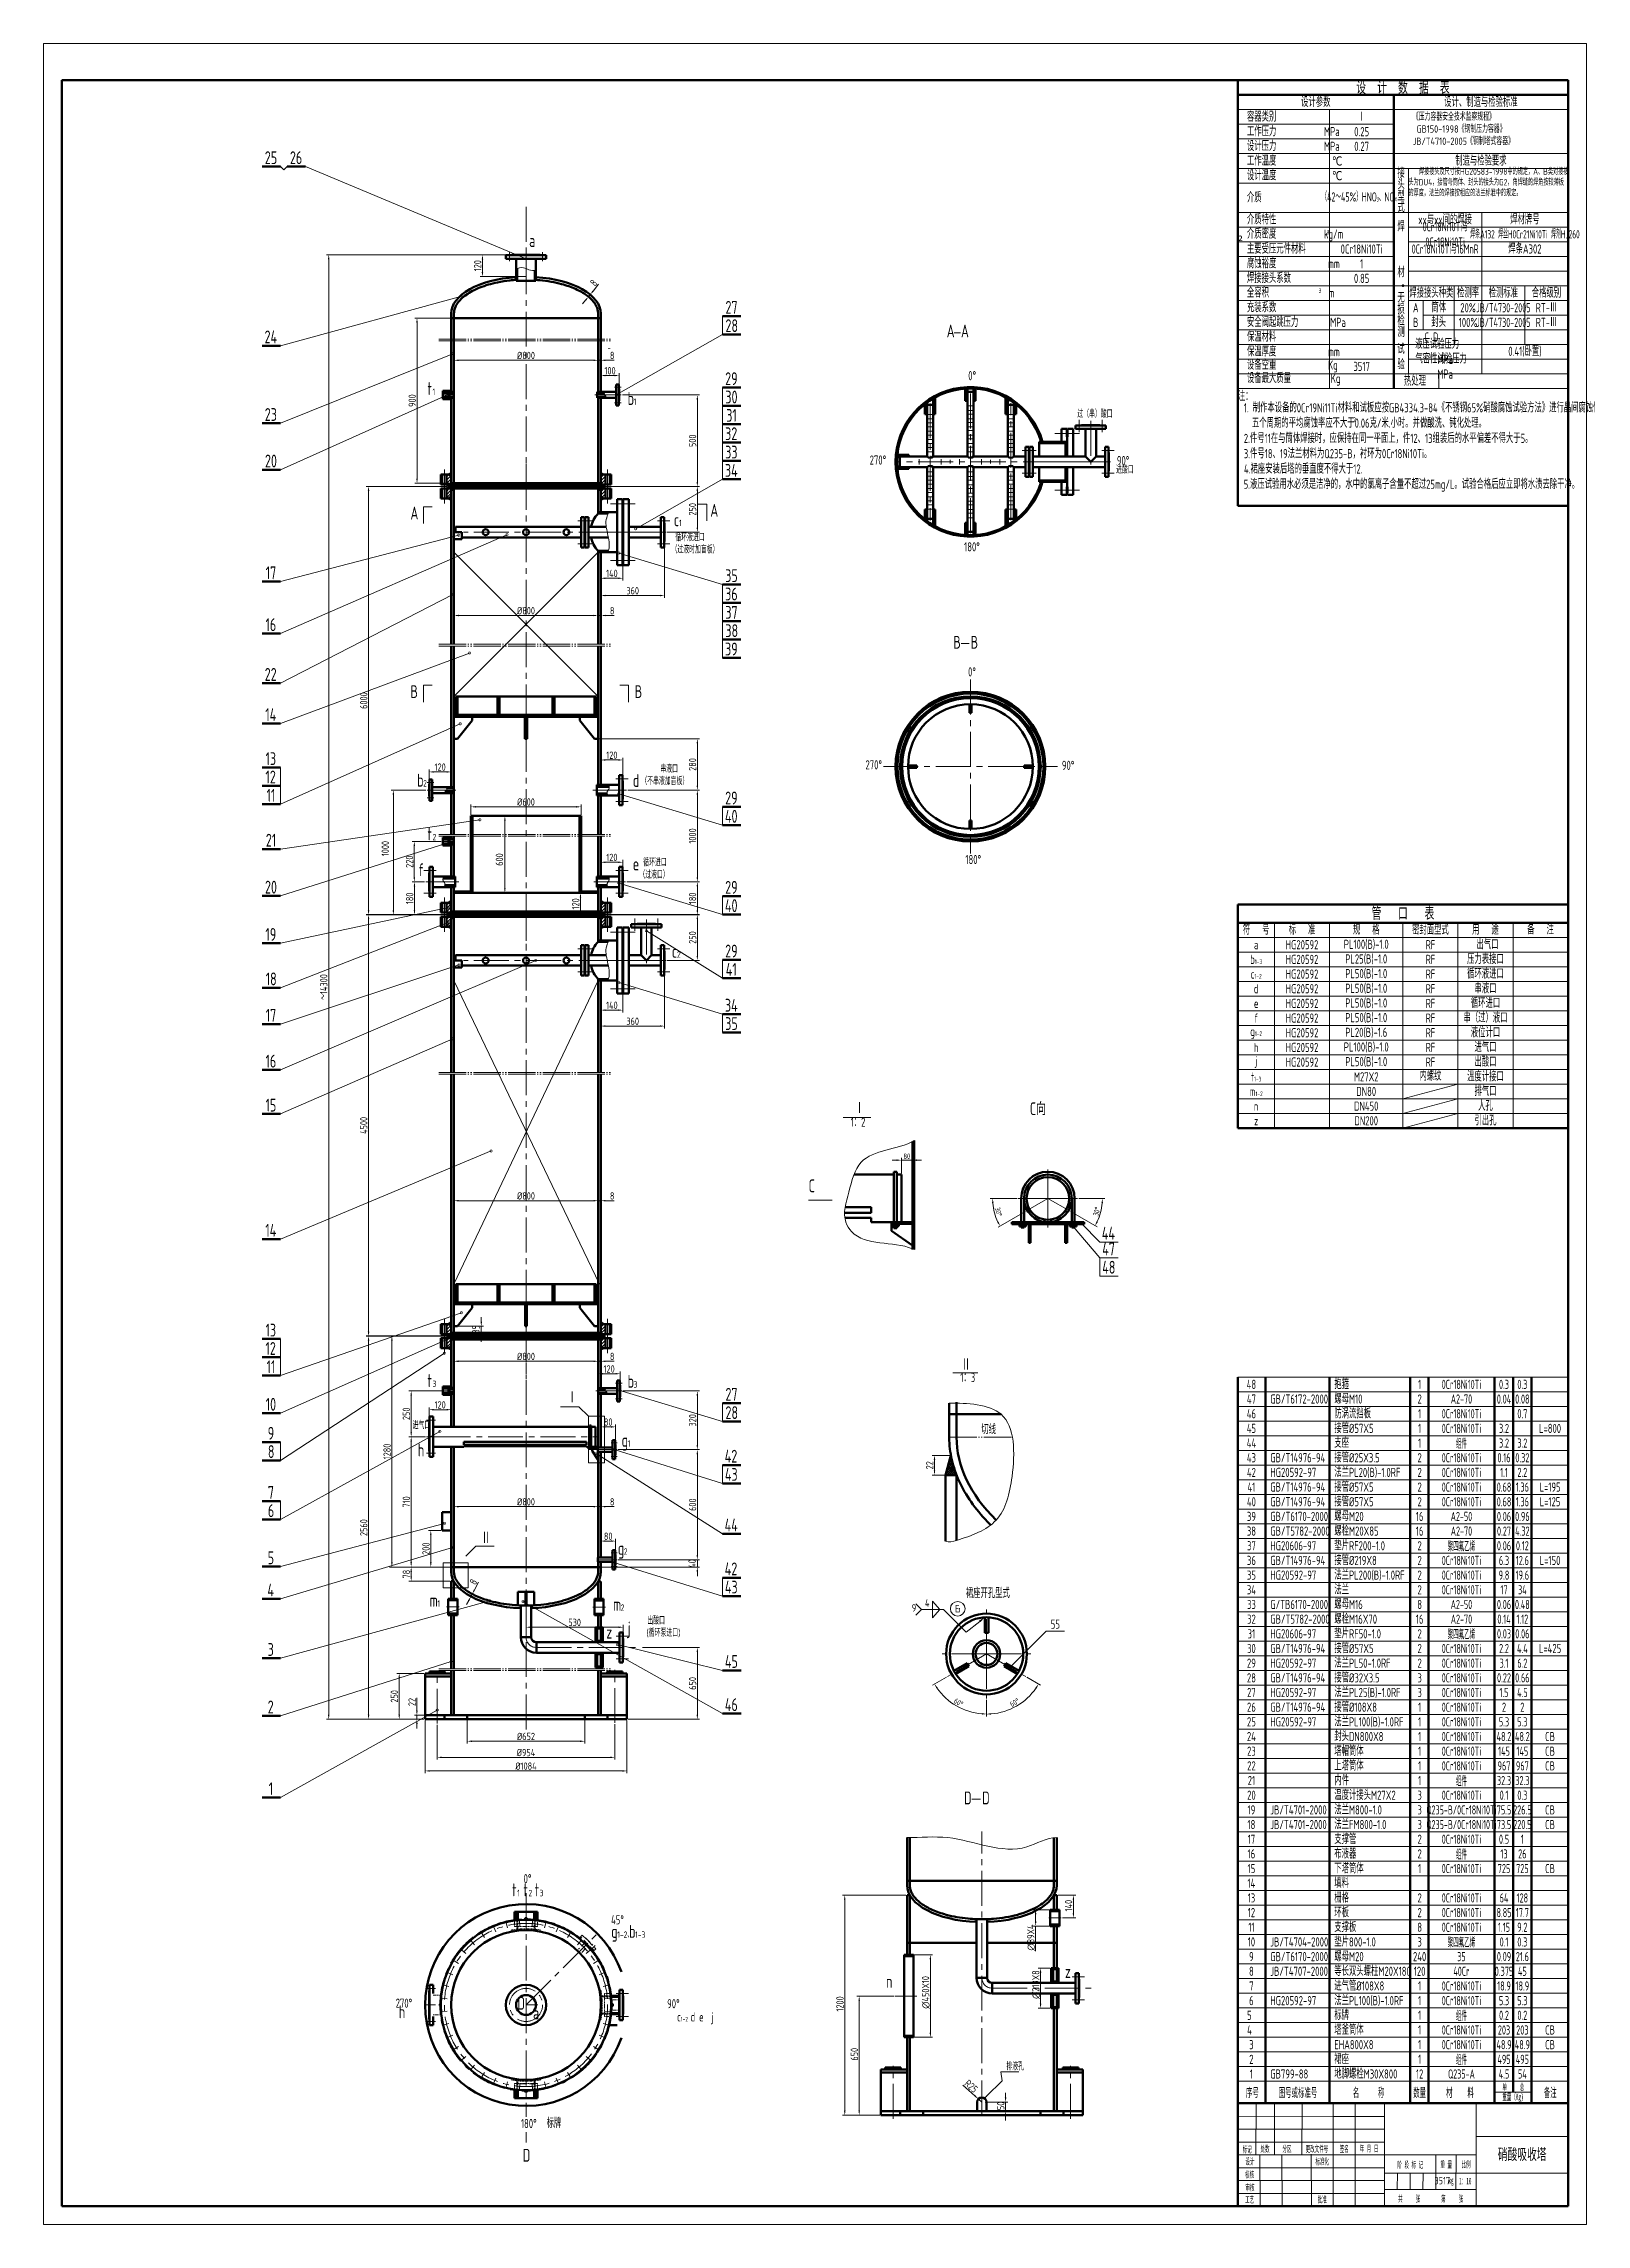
# Model space of a CAD drawing. Header units: millimetres. Extents: x -4783 to 11684, y 6425 to 68023.
# Drawn here: x -4783 to -3942, y 6824 to 8013 of the extents above; entities that cross this region are included whole.
import ezdxf
from ezdxf.enums import TextEntityAlignment as Align

# ---------------------------------------------------------------- set-up
doc = ezdxf.new("R2010")
doc.units = ezdxf.units.MM
for name, pattern in [('CENTER2', [28.575, 19.05, -3.175, 3.175, -3.175]), ('HIDDEN2', [4.7625, 3.175, -1.5875]), ('JIS_09_15', [18.9, 15, -0.9, 0.6, -0.9, 0.6, -0.9])]:
    doc.linetypes.add(name, pattern=pattern)
for name, color, linetype, lineweight in [('中心线', 1, 'CENTER2', 15), ('剖面线', 2, 'Continuous', 20), ('双点划线', 4, 'JIS_09_15', 15), ('尺寸线', 3, 'Continuous', 15), ('细实线', 2, 'Continuous', 15), ('虚线', 5, 'HIDDEN2', 15), ('轮廓', 6, 'Continuous', 50), ('轮廓线', 7, 'Continuous', 50)]:
    doc.layers.add(name, color=color, linetype=linetype, lineweight=lineweight)
doc.styles.add('宋体', font='txt.shx', dxfattribs={"bigfont": 'gbcbig.shx'})
doc.styles.add('工程字', font='gbenor.shx', dxfattribs={"width": 0.8, "bigfont": 'gbcbig.shx'})
doc.styles.add('文字3.5', font='SimSun.ttf', dxfattribs={"width": 0.5, "height": 3.5})
doc.styles.add('文字5.0', font='SimSun.ttf', dxfattribs={"width": 0.5, "height": 5})
doc.styles.add('表格', font='gbenor.shx', dxfattribs={"width": 0.8, "bigfont": 'gbcbig.shx'})
doc.styles.add('表格2', font='gbenor.shx', dxfattribs={"width": 0.6, "bigfont": 'gbcbig.shx'})

msp = doc.modelspace()

# ---------------------------------------------------------------- texts
at = {"layer": '剖面线', "insert": (-4020.5572, 6847.646), "char_height": 4, "width": 7.035035, "attachment_point": 5, "style": '工程字'}
msp.add_mtext('3517', dxfattribs=at)
at = {"layer": '尺寸线', "style": '工程字', "width": 0.8}
for s, height, p in [('25', 7, (-4662.4516, 7947.1019)), ('26', 7, (-4648.7593, 7947.1019)), ('a', 7, (-4518.3629, 7901.9119)), ('27', 7, (-4411.3218, 7865.5255)), ('28', 7, (-4411.3218, 7855.5255)), ('A', 7, (-4290.7156, 7852.6276)), ('A', 7, (-4282.9353, 7852.6276)), ('24', 7, (-4662.5883, 7849.3899)), ('t', 7, (-4573.8103, 7821.2655)), ('1', 3.5, (-4571.0103, 7821.2655)), ('29', 7, (-4411.4888, 7826.6069)), ('30', 7, (-4411.3828, 7816.6069)), ('0°', 5, (-4278.998, 7829.2673)), ('23', 7, (-4662.4516, 7807.1037)), ('b', 7, (-4464.6878, 7815.8211)), ('1', 3.5, (-4461.4211, 7815.8211)), ('31', 7, (-4410.9143, 7806.6069)), ('过（串）酸口', 4, (-4219.5099, 7808.8332)), ('32', 7, (-4411.5211, 7796.6069)), ('20', 7, (-4662.3568, 7781.7371)), ('33', 7, (-4411.4777, 7786.6069)), ('270°', 5, (-4332.7197, 7783.2704)), ('90°', 5, (-4197.9513, 7782.9792)), ('34', 7, (-4411.6143, 7776.6069)), ('进酸口', 4, (-4198.4182, 7778.4362)), ('A', 7, (-4583.0451, 7753.3237)), ('c', 7, (-4439.4801, 7749.689)), ('1', 3.5, (-4436.6801, 7749.689)), ('A', 7, (-4419.576, 7754.8432)), (' 循环液进口', 4, (-4440.7363, 7741.5553)), ('180°', 5, (-4281.2225, 7735.9356)), ('（过液时加盲板）', 4, (-4440.7363, 7734.8886)), ('17', 7, (-4661.9475, 7720.7994)), ('35', 7, (-4411.4777, 7719.2246)), ('36', 7, (-4411.4968, 7709.2246)), ('37', 7, (-4411.381, 7699.2246)), ('16', 7, (-4662.0633, 7692.4832)), ('38', 7, (-4411.381, 7689.2246)), ('39', 7, (-4411.5481, 7679.2246)), ('B', 7, (-4287.104, 7682.9036)), ('B', 7, (-4277.6754, 7682.9036)), ('22', 7, (-4662.4951, 7665.3736)), ('0°', 5, (-4279.0831, 7667.7438)), ('B', 7, (-4583.0451, 7656.005)), ('B', 7, (-4460.8007, 7656.005)), ('14', 7, (-4662.1809, 7643.4677)), ('13', 7, (-4662.0442, 7619.4592)), ('270°', 5, (-4335.0101, 7617.0969)), ('90°', 5, (-4227.9261, 7616.8056)), ('12', 7, (-4662.0877, 7609.4592)), ('b', 7, (-4579.3906, 7607.7121)), ('2', 3.5, (-4576.1239, 7607.7121)), ('d', 7, (-4461.835, 7607.5454)), ('（不串液加盲板）', 4, (-4457.2071, 7608.6486)), ('     串液口', 4, (-4457.2071, 7615.3153)), ('11', 7, (-4661.4809, 7599.4592)), ('29 ', 7, (-4411.4888, 7598.0147)), ('40', 7, (-4411.6162, 7588.0147)), ('21', 7, (-4661.8883, 7574.9758)), ('t', 7, (-4573.8103, 7578.4277)), ('2', 3.5, (-4571.0103, 7578.4277)), ('f', 7, (-4578.7796, 7558.8678)), ('e', 7, (-4461.8592, 7562.0392)), ('（过液口）', 4, (-4458.2668, 7557.5955)), (' 循环进口', 4, (-4458.2668, 7564.2622)), ('180°', 5, (-4280.5421, 7565.4593)), ('20', 7, (-4662.3568, 7549.4012)), ('29 ', 7, (-4411.4888, 7549.2915)), ('40', 7, (-4411.6162, 7539.2915)), ('19', 7, (-4662.1146, 7523.5985)), ('c', 7, (-4440.584, 7514.3642)), ('2', 3.5, (-4437.784, 7514.3642)), ('29', 7, (-4411.4888, 7514.5516)), ('18', 7, (-4661.9475, 7499.362)), ('41', 7, (-4411.1477, 7504.5516)), ('34', 7, (-4411.6143, 7484.9893)), ('17', 7, (-4661.9475, 7479.5423)), ('35', 7, (-4411.4777, 7474.9893)), ('16', 7, (-4662.0633, 7454.5271)), ('15', 7, (-4662.0442, 7430.5328)), ('Ⅰ', 7, (-4340.9369, 7428.9938)), ('C向', 7, (-4245.3998, 7428.6043)), ('1：2', 5, (-4343.0955, 7422.2365)), ('C', 7, (-4366.0005, 7386.5361)), ('14', 7, (-4662.1809, 7362.3249)), ('44', 7, (-4206.1751, 7360.716)), ('47', 7, (-4205.9418, 7352.1441)), ('48', 7, (-4205.9418, 7342.1441)), ('13', 7, (-4662.0442, 7307.8772)), ('12', 7, (-4662.0877, 7297.8772)), ('11', 7, (-4661.4809, 7287.8772)), ('Ⅱ', 7, (-4282.8029, 7289.0992)), ('t', 7, (-4573.8103, 7280.3633)), ('3', 3.5, (-4571.0103, 7280.3633)), ('Ⅰ', 7, (-4497.5618, 7271.2466)), ('b', 7, (-4464.6878, 7279.9934)), ('3', 3.5, (-4461.4211, 7279.9934)), ('27', 7, (-4411.3218, 7272.8933)), ('1：3', 5, (-4283.3296, 7283.0601)), ('10', 7, (-4661.9494, 7267.4272)), ('28', 7, (-4411.3218, 7262.8933)), ('9', 7, (-4660.8594, 7251.6404)), ('进气口', 4, (-4581.8554, 7257.4486)), ('切线', 5, (-4271.8664, 7254.6543)), ('8', 7, (-4660.7809, 7241.6404)), ('h', 7, (-4579.0305, 7242.513)), ('g', 7, (-4467.944, 7247.8163)), ('1', 3.5, (-4464.6773, 7247.8163)), ('42', 7, (-4411.7545, 7239.1383)), ('43', 7, (-4411.6415, 7229.2078)), ('7', 7, (-4660.7809, 7219.4185)), ('6', 7, (-4660.757, 7209.4185)), ('44', 7, (-4411.7782, 7201.6324)), ('Ⅱ', 7, (-4544.5715, 7194.5865)), ('g', 7, (-4470.0113, 7188.8825)), ('5', 7, (-4660.8775, 7183.7253)), ('2', 3.5, (-4466.7446, 7188.8825)), ('42', 7, (-4411.7545, 7177.707)), ('4', 7, (-4661.0142, 7166.2211)), ('43', 7, (-4411.6415, 7167.7765)), ('裙座开孔型式', 5, (-4280.2978, 7165.3687)), ('m', 7, (-4572.5946, 7160.5723)), ('1', 3.5, (-4568.3946, 7160.5723)), ('m', 7, (-4472.6261, 7158.3295)), ('2', 3.5, (-4468.4261, 7158.3295)), ('9', 4, (-4309.7699, 7157.9333)), ('4', 4, (-4302.5567, 7160.6012)), ('E', 4, (-4286.1695, 7157.4536)), ('1', 2.5, (-4284.3029, 7157.4536)), ('z', 7, (-4476.3014, 7143.1796)), ('j', 7, (-4464.5501, 7145.5118)), ('(循环泵进口)', 4, (-4454.3428, 7144.256)), ('出酸口', 4, (-4453.9418, 7150.9226)), ('55', 5, (-4233.9637, 7148.5602)), ('3', 7, (-4660.8775, 7133.7487)), ('45', 7, (-4411.6415, 7127.1894)), ('46', 7, (-4411.6606, 7103.6555)), ('2', 7, (-4660.8618, 7102.4157)), ('1', 7, (-4660.3142, 7057.8759)), ('D', 7, (-4281.2883, 7052.814)), ('D', 7, (-4271.3967, 7052.814)), ('t', 7, (-4527.6623, 7002.7138)), ('1', 3.5, (-4524.8623, 7002.7138)), ('t', 7, (-4521.4999, 7002.7138)), ('0°', 5, (-4521.3491, 7009.7891)), ('2', 3.5, (-4518.6999, 7002.7138)), ('t', 7, (-4515.4086, 7002.7138)), ('3', 3.5, (-4512.6086, 7002.7138)), ('45°', 5, (-4473.6748, 6987.3728)), ('g', 7, (-4473.6073, 6980.0329)), ('1-2、', 3.5, (-4470.3407, 6980.0329)), ('b', 7, (-4463.8691, 6980.0329)), ('1-3', 3.5, (-4460.6024, 6980.0329)), ('n', 7, (-4323.7558, 6952.7381)), ('z', 7, (-4226.2651, 6958.1386)), ('270°', 5, (-4591.0968, 6941.91)), ('D', 7, (-4524.7546, 6940.8827)), ('90°', 5, (-4443.1039, 6941.6187)), ('h', 7, (-4589.419, 6936.2055)), ('a', 7, (-4516.2231, 6935.5717)), ('c', 5, (-4437.6971, 6934.4274)), ('1-2', 2.5, (-4435.6971, 6934.4274)), (' d e  j ', 5, (-4432.5305, 6934.4274)), ('排液孔', 4, (-4258.1762, 6907.8846)), ('180°', 5, (-4522.8081, 6876.2975)), ('标牌', 5, (-4508.8203, 6876.4393)), ('D', 7, (-4521.8195, 6857.9817))]:
    msp.add_text(s, height=height, dxfattribs=at).set_placement(p)
for s, rotation, p in [('140', 90, (-4222.2788, 6994.4357)), ('∅89X4', 90, (-4242.8644, 6973.0526)), ('∅450X10', 90, (-4300.2583, 6941.3688)), ('∅219X8', 90, (-4240.1859, 6946.705)), ('1200', 90, (-4346.9169, 6939.8354)), ('650', 90, (-4339.0579, 6913.0819)), ('R25', 318.5025962, (-4281.4158, 6900.0501)), ('50', 90, (-4259.2519, 6886.1354))]:
    msp.add_text(s, height=4, rotation=rotation, dxfattribs=at).set_placement(p)
at = {"layer": '尺寸线', "attachment_point": 5, "style": '工程字'}
for s, insert, char_height, rotation in [('120', (-4546.428, 7891.7266), 4, 90), ('8', (-4483.2221, 7882.3956), 4, 50.7855729), ('900', (-4582.1033, 7818.1655), 4, 90), ('500', (-4429.2856, 7796.2655), 4, 90), ('250', (-4429.2856, 7758.9155), 4, 90), ('6000', (-4608.5162, 7654.6024), 4, 90), ('280', (-4429.2856, 7619.7892), 4, 90), ('1000', (-4596.8016, 7573.9243), 4, 90), ('1000', (-4429.2856, 7580.7892), 4, 90), ('220', (-4583.5653, 7566.7892), 4, 90), ('600', (-4534.5592, 7567.9485), 4, 90), ('180', (-4583.4989, 7546.7892), 4, 90), ('120', (-4492.9833, 7543.7892), 4, 90), ('180', (-4429.2856, 7546.7892), 4, 90), ('250', (-4429.2856, 7525.4392), 4, 90), ('{\\fSimSun|b0|i0|c134|p0;\\P}～14300', (-4633.6771, 7498.4336), 4, 90), ('4500', (-4608.5162, 7422.9955), 4, 90), ('30°', (-4262.5356, 7375.9428), 3, 285), ('30°', (-4208.9937, 7376.0508), 3, 75), ('35', (-4547.4, 7311.8572), 4, 90), ('250', (-4585.2777, 7265.7684), 4, 90), ('320', (-4429.2856, 7262.2017), 4, 90), ('1280', (-4595.8009, 7245.2017), 4, 90), ('22', (-4300.0069, 7237.6872), 4, 90), ('710', (-4585.2777, 7217.7017), 4, 90), ('600', (-4429.2856, 7216.2017), 4, 90), ('2560', (-4608.5162, 7203.7017), 4, 90), ('200', (-4574.5836, 7192.2017), 4, 90), ('40', (-4429.5412, 7184.0942), 4, 90), ('78', (-4585.2777, 7178.3227), 4, 90), ('8', (-4548.8003, 7174.1555), 4, 61.9448346), ('250', (-4591.804, 7111.7017), 4, 90), ('22', (-4582.1742, 7108.6073), 4, 90), ('650', (-4429.2856, 7118.7651), 4, 90), ('60°', (-4284.2865, 7108.3619), 3, 330), ('60°', (-4253.7405, 7108.3252), 3, 30)]:
    msp.add_mtext(s, dxfattribs=dict(at, insert=insert, char_height=char_height, rotation=rotation))
for s, insert, char_height in [('{\\F|c134;%%c}800', (-4520.0562, 7842.7832), 4), ('100', (-4474.2562, 7834.4729), 4), ('8', (-4473.0979, 7842.7832), 4), ('140', (-4473.2562, 7723.9355), 4), ('{\\F|c134;%%c}800', (-4520.0562, 7703.6261), 4), ('8', (-4473.0979, 7703.6261), 4), ('360', (-4461.9082, 7714.5274), 4), ('120', (-4473.2542, 7624.849), 4), ('120', (-4566.8582, 7618.3524), 4), ('%%C600', (-4520.0562, 7599.3188), 4), ('120', (-4473.2562, 7569.1054), 4), ('140', (-4473.2562, 7488.4675), 4), ('360', (-4461.9082, 7479.7803), 4), ('80', (-4312.4335, 7406.1621), 3), ('{\\F|c134;%%c}800', (-4520.0562, 7384.5532), 4), ('8', (-4473.0979, 7384.5532), 4), ('{\\F|c134;%%c}800', (-4520.0562, 7297.034), 4), ('120', (-4474.7433, 7290.2022), 4), ('8', (-4473.0979, 7297.034), 4), ('120', (-4566.8562, 7270.6154), 4), ('80', (-4475.2562, 7261.2411), 4), ('{\\F|c134;%%c}800', (-4520.0562, 7217.749), 4), ('8', (-4473.0979, 7217.749), 4), ('80', (-4475.2562, 7198.988), 4), ('530', (-4493.5562, 7152.0203), 4), ('%%c652', (-4520.0562, 7089.849), 4), ('%%c1084', (-4520.0562, 7073.662), 4), ('%%c954', (-4520.0562, 7081.0692), 4)]:
    msp.add_mtext(s, dxfattribs=dict(at, insert=insert, char_height=char_height))
at = {"layer": '细实线'}
for s, insert, char_height, width, attachment_point, style in [('设  计  数  据  表', (-4042.0224, 7988.8055), 7, 180, 5, '工程字'), ('设计参数', (-4089.5224, 7980.8055), 5, 85, 5, '工程字'), ('设计、制造与检验标准', (-3999.5224, 7980.8055), 5, 95, 5, '工程字'), ('容器类别', (-4127.06, 7972.8055), 5, 50, 4, '工程字'), ('工作压力            MPa', (-4127.06, 7964.8055), 5, 63.061333, 4, '工程字'), ('0.25', (-4064.5224, 7964.8055), 5, 35, 5, '工程字'), ('Ⅰ', (-4064.5224, 7972.8055), 5, 35, 5, '工程字'), ('设计压力            MPa', (-4127.06, 7956.8055), 5, 72.670476, 4, '工程字'), ('0.27', (-4064.5224, 7956.8055), 5, 35, 5, '工程字'), ('设计温度              ℃', (-4127.06, 7940.8055), 5, 70.755556, 4, '工程字'), ('工作温度              ℃', (-4127.06, 7948.8055), 5, 56.842105, 4, '工程字'), ('制造与检验要求', (-3999.5224, 7948.8055), 5, 95, 5, '工程字'), ('介质', (-4127.06, 7928.8055), 5, 50, 4, '工程字'), ('（42～45%）HNO{\\H0.5x;3}、NO{\\H0.5x;X}\\P ', (-4065.7851, 7924.9602), 5, 48.996543, 5, '表格2'), ('介质特性', (-4127.06, 7916.8055), 5, 50, 4, '工程字'), ('xx与xx间的焊接', (-4019.0224, 7916.8055), 5, 40, 5, '工程字'), ('焊材牌号', (-3975.5224, 7916.8055), 5, 47, 5, '工程字'), ('介质密度            kg/m', (-4127.06, 7911.4901), 5, 70.453333, 1, '工程字'), ('焊        \\P\\P\\P材   ', (-4043.0224, 7900.4892), 5, 8, 5, '工程字'), ('0Cr18Ni10Ti与0Cr18Ni10Ti', (-4019.0224, 7908.8055), 5, 40, 5, '表格2'), ('焊条A132 焊丝H0Cr21Ni10Ti 焊剂HJ260', (-3975.5224, 7908.8055), 4.5, 76, 5, '表格2'), ('腐蚀裕度             mm', (-4127.06, 7892.8055), 5, 64.376471, 4, '工程字'), ('主要受压元件材料', (-4127.06, 7900.8055), 5, 50, 4, '工程字'), ('0Cr18Ni10Ti', (-4064.5224, 7900.8055), 5, 35, 5, '工程字'), ('1', (-4064.5224, 7892.8055), 5, 35, 5, '工程字'), ('0Cr18Ni10Ti与16MnR', (-4019.0224, 7900.8055), 5, 40, 5, '表格2'), ('焊条A302', (-3975.5224, 7900.8055), 5, 47, 5, '工程字'), ('焊接接头系数', (-4127.06, 7884.8055), 5, 50, 4, '工程字'), ('0.85', (-4064.5224, 7884.8055), 5, 35, 5, '工程字'), ('全容积               m', (-4127.06, 7879.4186), 5, 68.860606, 1, '工程字'), ('充装系数', (-4127.06, 7868.8055), 5, 50, 4, '工程字'), ('A', (-4035.0224, 7868.8055), 5, 8, 5, '工程字'), ('焊接接头种类', (-4026.5224, 7876.8055), 5, 25, 5, '工程字'), ('筒体', (-4022.5224, 7868.8055), 5, 17, 5, '工程字'), ('20%', (-4006.5224, 7868.8055), 5, 15, 5, '工程字'), ('检测标准', (-3987.2724, 7876.8055), 5, 23.5, 5, '工程字'), ('合格级别', (-3963.7724, 7876.8055), 5, 23.5, 5, '工程字'), ('\\pt50;安全阀起跳压力        MPa', (-4127.06, 7860.8055), 5, 80.408333, 4, '工程字'), ('B', (-4035.0224, 7860.8055), 5, 8, 5, '工程字'), ('封头', (-4022.5224, 7860.8055), 5, 17, 5, '工程字'), ('100%', (-4006.5224, 7860.8055), 5, 15, 5, '工程字'), ('保温材料', (-4127.06, 7852.8055), 5, 50, 4, '工程字'), ('保温厚度             mm', (-4127.06, 7844.8055), 5, 67.52, 4, '工程字'), ('试\\P验', (-4043.0224, 7842.001), 5, 8, 5, '工程字'), ('液压试验压力     MPa', (-4019.0224, 7844.8055), 5, 40, 5, '工程字'), ('C D', (-4026.5224, 7852.8055), 5, 25, 5, '工程字'), ('0.41(卧置)', (-3975.5224, 7844.8055), 5, 47, 5, '工程字'), ('设备空重             Kg', (-4127.06, 7836.8055), 5, 57.733333, 4, '工程字'), ('3517', (-4064.5224, 7836.8055), 5, 35, 5, '工程字'), ('气密性试验压力   MPa', (-4019.0224, 7836.8055), 5, 40, 5, '工程字'), ('设备最大质量          Kg', (-4127.06, 7832.8055), 5, 75.091667, 1, '工程字'), ('热处理', (-4035.4424, 7828.8055), 5, 23.160098, 5, '工程字'), ('注：', (-4132.0224, 7820.5529), 5, 14.688687, 4, '工程字'), ('\\pt116;\\P\\ptz; {\\H1.25x; 1. 制作本设备的0Cr19Ni11Ti材料和试板应按GB4334.3-84《不锈钢65%硝酸腐蚀试验方法》进行晶间腐蚀倾向性试验，\\P    五个周期的平均腐蚀率应不大于0.06克/米.小时。并做酸洗、钝化处理。}\\P {\\H1.25x; 2.件号11在与筒体焊接时，应保持在同一平面上，件12、13组装后的水平偏差不得大于5。}\\P{\\H1.25x; } {\\H1.25x;3.件号18、19法兰材料为Q235-B，衬环为0Cr18Ni10Ti。\\P  4.裙座安装后塔的垂直度不得大于12.}                         \\P  {\\H1.25x;5.液压试验用水必须是洁净的，水中的氯离子含量不超过25mg/L。试验合格后应立即将水渍去除干净。}', (-4133.0097, 7823.4137), 4, 226.823529, 1, '表格'), ('2', (-4069.1245, 7809.0146), 2.5, 1.699003, 1, '表格'), ('管   口   表', (-4042.0224, 7538.5112), 7, 180, 5, '工程字'), ('符   号', (-4122.0224, 7529.5112), 5, 20, 5, '工程字'), ('标   准', (-4097.0224, 7529.5112), 5, 30, 5, '工程字'), ('规   格', (-4062.0224, 7529.5112), 5, 40, 5, '工程字'), ('密封面型式', (-4027.0224, 7529.5112), 5, 30, 5, '工程字'), ('用   途', (-3997.0224, 7529.5112), 5, 30, 5, '工程字'), ('备   注', (-3967.0224, 7529.6161), 5, 30, 5, '工程字'), ('b{\\H0.5x;1-3}', (-4122.0224, 7513.5112), 5, 20, 5, '工程字'), ('a', (-4122.0224, 7521.5112), 5, 20, 5, '工程字'), ('HG20592', (-4097.0224, 7521.5112), 5, 30, 5, '工程字'), ('HG20592', (-4097.0224, 7513.5112), 5, 30, 5, '工程字'), ('PL100(B)-1.0', (-4062.0224, 7521.5112), 5, 40, 5, '工程字'), ('PL25(B)-1.0', (-4062.0224, 7513.5112), 5, 40, 5, '工程字'), ('RF', (-4027.0224, 7521.5112), 5, 30, 5, '工程字'), ('RF', (-4027.0224, 7513.5112), 5, 30, 5, '工程字'), ('压力表接口', (-3997.0224, 7513.5112), 5, 30, 5, '工程字'), ('\\pt35; 出气口', (-3997.0224, 7521.5112), 5, 37.569524, 5, '表格'), ('c{\\H0.5x;1-2}', (-4122.0224, 7505.5112), 5, 20, 5, '工程字'), ('HG20592', (-4097.0224, 7505.5112), 5, 30, 5, '工程字'), ('PL50(B)-1.0', (-4062.0224, 7505.5112), 5, 40, 5, '工程字'), ('RF', (-4027.0224, 7505.5112), 5, 30, 5, '工程字'), ('循环液进口', (-3997.0224, 7505.5112), 5, 30, 5, '表格'), ('d', (-4122.0224, 7497.5112), 5, 20, 5, '工程字'), ('HG20592', (-4097.0224, 7497.5112), 5, 30, 5, '工程字'), ('HG20592', (-4097.0224, 7489.5112), 5, 30, 5, '工程字'), ('PL50(B)-1.0', (-4062.0224, 7497.5112), 5, 40, 5, '工程字'), ('PL50(B)-1.0', (-4062.0224, 7489.5112), 5, 40, 5, '工程字'), ('RF', (-4027.0224, 7497.5112), 5, 30, 5, '工程字'), ('RF', (-4027.0224, 7489.5112), 5, 30, 5, '工程字'), ('循环进口', (-3997.0224, 7489.5112), 5, 30, 5, '表格'), ('串液口', (-3997.0224, 7497.5112), 5, 30, 5, '工程字'), ('e', (-4122.0224, 7489.5112), 5, 20, 5, '工程字'), ('f', (-4122.0224, 7481.5112), 5, 20, 5, '工程字'), ('HG20592', (-4097.0224, 7481.5112), 5, 30, 5, '工程字'), ('PL50(B)-1.0', (-4062.0224, 7481.5112), 5, 40, 5, '工程字'), ('RF', (-4027.0224, 7481.5112), 5, 30, 5, '工程字'), ('串（过）液口', (-3997.0224, 7481.5112), 5, 35.375, 5, '工程字'), ('g{\\H0.5x;1-2}', (-4122.0224, 7473.4925), 5, 20, 5, '工程字'), ('h', (-4122.0224, 7465.4925), 5, 20, 5, '工程字'), ('HG20592', (-4097.0224, 7473.5112), 5, 30, 5, '工程字'), ('HG20592', (-4097.0224, 7465.5112), 5, 30, 5, '工程字'), ('PL100(B)-1.0', (-4062.0224, 7465.5112), 5, 40, 5, '工程字'), ('PL20(B)-1.6', (-4062.0224, 7473.5112), 5, 40, 5, '工程字'), ('RF', (-4027.0224, 7473.5112), 5, 30, 5, '工程字'), ('RF', (-4027.0224, 7465.5112), 5, 30, 5, '工程字'), ('液位计口', (-3997.0224, 7473.5112), 5, 30, 5, '工程字'), ('\\pt28;{\\H1.25x;进气口}', (-3997.0224, 7465.5112), 4, 34.257778, 5, '表格'), ('j', (-4122.0224, 7457.4925), 5, 20, 5, '工程字'), ('HG20592', (-4097.0224, 7457.5112), 5, 30, 5, '工程字'), ('PL50(B)-1.0', (-4062.0224, 7457.5112), 5, 40, 5, '工程字'), ('RF', (-4027.0224, 7457.5112), 5, 30, 5, '工程字'), ('出酸口', (-3997.0224, 7457.5112), 5, 30, 5, '工程字'), ('{\\H1.25x;t\\H0.5x;1-3}', (-4122.0224, 7449.4925), 4, 20, 5, '工程字'), ('M27X2', (-4062.0224, 7449.5112), 5, 40, 5, '工程字'), ('{\\H1.25x;DN80}', (-4062.0224, 7441.5112), 4, 40, 5, '工程字'), ('内螺纹', (-4027.0224, 7449.9091), 5, 30, 5, '工程字'), ('温度计接口', (-3997.0224, 7449.5112), 5, 30, 5, '工程字'), ('\\pt28;{\\H1.25x;排气口}', (-3997.0224, 7441.5112), 4, 34.257778, 5, '表格'), ('m{\\H0.5x;1-2}', (-4122.0224, 7441.4925), 5, 20, 5, '工程字'), ('n', (-4122.0224, 7433.4925), 5, 20, 5, '工程字'), ('{\\H1.25x;DN450}', (-4062.0224, 7433.5112), 4, 40, 5, '工程字'), ('人孔', (-3997.0224, 7433.5112), 5, 30, 5, '工程字'), ('z', (-4122.0224, 7425.4925), 5, 20, 5, '工程字'), ('{\\H1.25x;DN200}', (-4062.0224, 7425.5112), 4, 40, 5, '工程字'), ('引出孔', (-3997.0224, 7425.5112), 5, 30, 5, '工程字'), ('硝酸吸收塔', (-3977.0207, 6861.8305), 7, 69.888, 5, '工程字')]:
    msp.add_mtext(s, dxfattribs=dict(at, insert=insert, char_height=char_height, width=width, attachment_point=attachment_point, style=style))
at = {"layer": '细实线', "linetype": 'Continuous'}
for s, insert, char_height, width, attachment_point, style in [('     《压力容器安全技术监察规程》\\P      GB150-1998《钢制压力容器》\\P     JB/T4710-2005《钢制塔式容器》', (-4047.0224, 7974.9102), 4, 95, 1, '工程字'), ('   焊接接头及尺寸按HG20583-1998中的规定，A、B类对接接头为DU4，接管与筒体、封头的接头为G2，角焊缝的焊角按较薄板的厚度，法兰的焊接按相应的法兰标准中的规定。', (-4039.0224, 7944.8055), 3.5, 87, 1, '工程字'), ('3', (-4083.6781, 7911.2597), 2.5, 2.294524, 1, '工程字'), ('3', (-4088.0176, 7879.4142), 2.5, 2.294524, 1, '工程字'), ('检测率', (-4006.5224, 7876.8055), 5, 15, 5, '工程字'), ('JB/T4730-2005', (-3987.2724, 7868.8055), 5, 23.5, 5, '表格2'), ('RT-Ⅲ', (-3963.7724, 7868.8055), 5, 23.5, 5, '工程字'), ('JB/T4730-2005', (-3987.2724, 7860.8055), 5, 23.5, 5, '表格2'), ('RT-Ⅲ', (-3963.7724, 7860.8055), 5, 23.5, 5, '工程字')]:
    msp.add_mtext(s, dxfattribs=dict(at, insert=insert, char_height=char_height, width=width, attachment_point=attachment_point, style=style))
at = {"layer": '细实线', "char_height": 5, "width": 8, "attachment_point": 5, "line_spacing_factor": 0.75, "style": '工程字'}
for s, insert in [('\\pi-0.3,l0.3,t5;接\\P\\pi0,l0;头\\P型\\P式', (-4043.0224, 7932.7867)), ('无\\P损\\P检\\P测', (-4043.0224, 7864.8055))]:
    msp.add_mtext(s, dxfattribs=dict(at, insert=insert))
at = {"layer": '轮廓', "lineweight": 15, "style": '文字3.5', "width": 0.5}
msp.add_text('1：10', height=3.5, dxfattribs=at).set_placement((-4008.0378, 6847.3646), align=Align.MIDDLE)
at = {"layer": '轮廓线', "insert": (-4132.0224, 7908.8055), "char_height": 5, "width": 50, "attachment_point": 4, "style": '宋体'}
msp.add_mtext('{\\fSimSun|b0|i0|c134|p0;\\P\\fFangSong_GB2312|b0|i0|c134|p49;²}', dxfattribs=at)

# ---------------------------------------------------------------- blocks, each defined once
blk = doc.blocks.new('标题栏表格')
at = {"layer": '剖面线'}
for p, q in [((-180, 49), (-128, 48.9)), ((-170, 56), (-170.1, 28)), ((-160, 56), (-160.1, 28)), ((-145, 55.9), (-145.1, 27.9)), ((-128, 56), (-128, 0)), ((-128, 48.9), (-100, 48.9)), ((-116, 56), (-116, 0)), ((-100, 56), (-100, 0)), ((-50, 56), (-50, 0)), ((-180, 42), (-128, 41.9)), ((-128, 41.9), (-100, 41.9)), ((0, 38), (-50, 38)), ((-180, 34.9), (-100, 34.9)), ((-180, 28), (-128, 27.9)), ((-168, 28), (-167.8, 0)), ((-156, 28.1), (-155.8, 0.1)), ((-140, 28.2), (-139.8, 0.2)), ((-128, 27.9), (-100, 27.9)), ((-100, 27.9), (-50, 27.9)), ((-72, 28.1), (-72.1, 9)), ((-61, 28), (-61.1, 8.9)), ((-180.1, 14), (-128.1, 13.9)), ((-180, 20.9), (-100, 20.9)), ((-128, 13.9), (-100, 13.9)), ((-50, 18), (-100, 18)), ((-93, 18.1), (-93.1, 9.1)), ((-86, 18), (-86, 9)), ((-79, 18), (-79.1, 9)), ((0, 18), (-50, 18)), ((-180, 6.9), (-100, 6.9)), ((-99.8, 9), (-50, 9.1))]:
    blk.add_line(p, q, dxfattribs=at)
at = {"layer": '细实线'}
for p, q in [((-180, 68), (0, 68)), ((-40, 62), (-20, 62))]:
    blk.add_line(p, q, dxfattribs=at)
at = {"layer": '轮廓'}
for p, q in [((-180, 0), (-180, 68)), ((-165, 56), (-165, 68)), ((-130, 56), (-130, 68)), ((-86, 56), (-86, 68)), ((-76, 56), (-76, 68)), ((-40, 56), (-40, 68)), ((-30, 62), (-30, 68)), ((-20, 56), (-20, 68)), ((0, 68), (0, 0)), ((-180, 56), (0, 56)), ((0, 0), (-180, 0))]:
    blk.add_line(p, q, dxfattribs=at)
at = {"layer": '细实线', "color": 2, "lineweight": 15, "style": '工程字'}
for tag, height, p in [('1', 5, (-76, 41.9)), ('4', 3.5, (-55.6, 13.7))]:
    blk.add_attdef(tag, text='', height=height, dxfattribs=at).set_placement(p, align=Align.MIDDLE)
at = {"layer": '细实线', "color": 2, "lineweight": 15, "style": '文字5.0', "width": 0.5}
blk.add_attdef('2', text='', height=5, dxfattribs=at).set_placement((-25, 28), align=Align.MIDDLE)
at = {"layer": '细实线', "color": 2, "lineweight": 15, "style": '工程字'}
blk.add_attdef('3', text='', height=3.5, dxfattribs=at).set_placement((-70.9, 13.6), align=Align.MIDDLE_LEFT)
at = {"layer": '轮廓', "width": 0.5}
for s, height, style, p in [('序号', 5, '文字3.5', (-172.1, 62)), ('图号或标准号', 5, '文字3.5', (-147.2, 62)), ('名     称', 5, '文字3.5', (-108.7, 62)), ('数量', 5, '文字3.5', (-80.9, 62)), ('材    料', 5, '文字3.5', (-58.9, 62)), ('单', 3.5, '文字3.5', (-34.6, 65)), ('重量（Kg)', 3.5, '文字3.5', (-30, 59.3)), ('总', 3.5, '文字3.5', (-25.1, 65)), ('备注', 5, '文字3.5', (-9.7, 62)), ('标记', 3.5, '文字5.0', (-174.9, 31)), ('设计', 3.5, '文字5.0', (-173.4, 24.4)), ('处数', 3.5, '文字5.0', (-165.2, 31.3)), ('分区 ', 3.5, '文字5.0', (-152.5, 31.3)), ('更改文件号', 3.5, '文字5.0', (-136.9, 31.3)), ('标准化', 3.5, '文字5.0', (-134, 24.4)), ('签名', 3.5, '文字5.0', (-122, 31.3)), ('年 月 日', 3.5, '文字5.0', (-108.5, 31.5)), ('阶 段 标 记', 3.5, '文字5.0', (-86, 22.6)), ('重 量', 3.5, '文字5.0', (-66.4, 22.8)), ('比例', 3.5, '文字5.0', (-55.6, 22.8)), ('校核', 3.5, '文字5.0', (-173.6, 17.3)), ('审核', 3.5, '文字5.0', (-173.4, 10.2)), ('kg', 3.5, '文字5.0', (-63.8, 13.5)), ('工艺', 3.5, '文字5.0', (-173.6, 3.7)), ('批准', 3.5, '文字5.0', (-134, 3.7)), ('共     张        第     张', 3.5, '文字5.0', (-74.9, 4.1))]:
    blk.add_text(s, height=height, dxfattribs=dict(at, style=style)).set_placement(p, align=Align.MIDDLE)
blk = doc.blocks.new('明细表格')
at = {"layer": '细实线'}
for p, q in [((0, 8), (180, 8)), ((180, 0), (0, 0))]:
    blk.add_line(p, q, dxfattribs=at)
at = {"layer": '轮廓'}
for p, q in [((0, 0), (0, 8)), ((15, 0), (15, 8)), ((50, 0), (50, 8)), ((94, 0), (94, 8)), ((104, 0), (104, 8)), ((140, 0), (140, 8)), ((150, 0), (150, 8)), ((160, 0), (160, 8)), ((180, 8), (180, 0))]:
    blk.add_line(p, q, dxfattribs=at)
at = {"layer": '细实线', "color": 2, "style": '工程字'}
for tag, width, p in [('8', 0.8, (7.4, 4)), ('5', 0.8, (99.1, 4)), ('4', 0.6, (121.9, 4)), ('3', 0.7, (145.1, 4)), ('2', 0.7, (155.1, 4)), ('1', 0.8, (170.2, 4))]:
    blk.add_attdef(tag, text='', height=5, dxfattribs=dict(at, width=width)).set_placement(p, align=Align.MIDDLE)
at = {"layer": '细实线', "color": 2, "style": '工程字', "width": 0.8}
for tag, p in [('7', (17.7, 4)), ('6', (52.6, 4))]:
    blk.add_attdef(tag, text='', height=5, dxfattribs=at).set_placement(p, align=Align.MIDDLE_LEFT)
blk = doc.blocks.new('_DotSmall')
at = {"color": 0, "linetype": 'ByBlock', "const_width": 0.5}
blk.add_lwpolyline([(-0.0625, 0, 1), (0.0625, 0, 1)], format="xyb", close=True, dxfattribs=at)

# ---------------------------------------------------------------- linework, layer by layer
at = {"layer": '中心线'}
for p, q in [((-4520.0562, 7923.7838), (-4520.0562, 7768.6866)), ((-4277.7902, 7745.887), (-4277.7902, 7823.9877)), ((-4565.6417, 7821.2655), (-4559.1272, 7821.2655)), ((-4471.7666, 7821.2655), (-4482.603, 7821.2655)), ((-4299.7902, 7816.659), (-4299.7902, 7752.8423)), ((-4275.7902, 7812.7899), (-4279.7902, 7812.7899)), ((-4276.7902, 7815.2899), (-4278.7902, 7815.2899)), ((-4255.7902, 7753.0203), (-4255.7902, 7816.8054)), ((-4297.7902, 7808.2899), (-4301.7902, 7808.2899)), ((-4297.7902, 7803.7899), (-4301.7902, 7803.7899)), ((-4298.7902, 7810.5399), (-4300.7902, 7810.5399)), ((-4298.7902, 7806.0399), (-4300.7902, 7806.0399)), ((-4298.7902, 7801.5399), (-4300.7902, 7801.5399)), ((-4275.7902, 7808.2899), (-4279.7902, 7808.2899)), ((-4275.7902, 7803.7899), (-4279.7902, 7803.7899)), ((-4276.7902, 7810.7899), (-4278.7902, 7810.7899)), ((-4276.7902, 7806.2899), (-4278.7902, 7806.2899)), ((-4276.7902, 7801.7899), (-4278.7902, 7801.7899)), ((-4257.7902, 7808.2899), (-4253.7902, 7808.2899)), ((-4257.7902, 7803.7899), (-4253.7902, 7803.7899)), ((-4256.7902, 7810.5399), (-4254.7902, 7810.5399)), ((-4256.7902, 7806.0399), (-4254.7902, 7806.0399)), ((-4256.7902, 7801.5399), (-4254.7902, 7801.5399)), ((-4221.6984, 7800.2899), (-4231.7259, 7800.2899)), ((-4228.282, 7800.2899), (-4218.2544, 7800.2899)), ((-4218.4471, 7807.7077), (-4218.4311, 7800.9409)), ((-4212.1902, 7807.1349), (-4212.1902, 7783.2414)), ((-4205.9471, 7807.7372), (-4205.9311, 7800.9704)), ((-4297.7902, 7799.2899), (-4301.7902, 7799.2899)), ((-4297.7902, 7794.7899), (-4301.7902, 7794.7899)), ((-4297.7902, 7790.2899), (-4301.7902, 7790.2899)), ((-4298.7902, 7797.0399), (-4300.7902, 7797.0399)), ((-4298.7902, 7792.5399), (-4300.7902, 7792.5399)), ((-4275.7902, 7799.2899), (-4279.7902, 7799.2899)), ((-4275.7902, 7794.7899), (-4279.7902, 7794.7899)), ((-4275.7902, 7790.2899), (-4279.7902, 7790.2899)), ((-4276.7902, 7797.2899), (-4278.7902, 7797.2899)), ((-4276.7902, 7792.7899), (-4278.7902, 7792.7899)), ((-4257.7902, 7799.2899), (-4253.7902, 7799.2899)), ((-4257.7902, 7794.7899), (-4253.7902, 7794.7899)), ((-4257.7902, 7790.2899), (-4253.7902, 7790.2899)), ((-4256.7902, 7797.0399), (-4254.7902, 7797.0399)), ((-4256.7902, 7792.5399), (-4254.7902, 7792.5399)), ((-4242.8576, 7791.0399), (-4249.6244, 7791.0399)), ((-4248.7228, 7791.0399), (-4241.956, 7791.0399)), ((-4199.3616, 7791.0399), (-4206.1284, 7791.0399)), ((-4564.5562, 7780.6914), (-4564.5562, 7769.6396)), ((-4520.0562, 7783.6409), (-4520.0562, 7766.3679)), ((-4520.0562, 7777.6777), (-4520.0562, 7518.3805)), ((-4475.5562, 7780.6914), (-4475.5562, 7769.6396)), ((-4201.4311, 7784.7899), (-4316.9959, 7784.7899)), ((-4305.7902, 7786.2899), (-4305.7902, 7783.2899)), ((-4297.7902, 7779.2899), (-4301.7902, 7779.2899)), ((-4298.7902, 7777.0399), (-4300.7902, 7777.0399)), ((-4293.7902, 7786.2899), (-4293.7902, 7783.2899)), ((-4288.7902, 7785.7899), (-4288.7902, 7783.7899)), ((-4283.7902, 7786.2899), (-4283.7902, 7783.2899)), ((-4275.7902, 7779.2899), (-4279.7902, 7779.2899)), ((-4276.7902, 7776.7899), (-4278.7902, 7776.7899)), ((-4271.7902, 7786.2899), (-4271.7902, 7783.2899)), ((-4266.7902, 7785.7899), (-4266.7902, 7783.7899)), ((-4261.7902, 7786.2899), (-4261.7902, 7783.2899)), ((-4257.7902, 7779.2899), (-4253.7902, 7779.2899)), ((-4256.7902, 7777.0399), (-4254.7902, 7777.0399)), ((-4242.8576, 7778.5399), (-4249.6244, 7778.5399)), ((-4248.7228, 7778.5399), (-4241.956, 7778.5399)), ((-4221.6984, 7784.7899), (-4231.7259, 7784.7899)), ((-4222.3887, 7784.7899), (-4230.064, 7784.7899)), ((-4228.282, 7784.7899), (-4218.2544, 7784.7899)), ((-4227.5917, 7784.7899), (-4219.9164, 7784.7899)), ((-4199.3616, 7778.5399), (-4206.1284, 7778.5399)), ((-4564.5562, 7773.0414), (-4564.5562, 7761.9896)), ((-4475.5562, 7773.0414), (-4475.5562, 7761.9896)), ((-4297.7902, 7774.7899), (-4301.7902, 7774.7899)), ((-4297.7902, 7770.2899), (-4301.7902, 7770.2899)), ((-4297.7902, 7765.7899), (-4301.7902, 7765.7899)), ((-4298.7902, 7772.5399), (-4300.7902, 7772.5399)), ((-4298.7902, 7768.0399), (-4300.7902, 7768.0399)), ((-4275.7902, 7774.7899), (-4279.7902, 7774.7899)), ((-4275.7902, 7770.2899), (-4279.7902, 7770.2899)), ((-4275.7902, 7765.7899), (-4279.7902, 7765.7899)), ((-4276.7902, 7772.2899), (-4278.7902, 7772.2899)), ((-4276.7902, 7767.7899), (-4278.7902, 7767.7899)), ((-4257.7902, 7774.7899), (-4253.7902, 7774.7899)), ((-4257.7902, 7770.2899), (-4253.7902, 7770.2899)), ((-4257.7902, 7765.7899), (-4253.7902, 7765.7899)), ((-4256.7902, 7772.5399), (-4254.7902, 7772.5399)), ((-4256.7902, 7768.0399), (-4254.7902, 7768.0399)), ((-4221.6984, 7769.2899), (-4231.7259, 7769.2899)), ((-4228.282, 7769.2899), (-4218.2544, 7769.2899)), ((-4485.1236, 7752.6655), (-4491.8904, 7752.6655)), ((-4490.9888, 7752.6655), (-4484.222, 7752.6655)), ((-4463.9644, 7761.9155), (-4473.992, 7761.9155)), ((-4470.548, 7761.9155), (-4460.5204, 7761.9155)), ((-4441.6276, 7752.6655), (-4448.3945, 7752.6655)), ((-4297.7902, 7761.2899), (-4301.7902, 7761.2899)), ((-4298.7902, 7763.5399), (-4300.7902, 7763.5399)), ((-4298.7902, 7759.0399), (-4300.7902, 7759.0399)), ((-4275.7902, 7761.2899), (-4279.7902, 7761.2899)), ((-4275.7902, 7756.7899), (-4279.7902, 7756.7899)), ((-4276.7902, 7763.2899), (-4278.7902, 7763.2899)), ((-4276.7902, 7758.7899), (-4278.7902, 7758.7899)), ((-4276.7902, 7754.2899), (-4278.7902, 7754.2899)), ((-4257.7902, 7761.2899), (-4253.7902, 7761.2899)), ((-4256.7902, 7763.5399), (-4254.7902, 7763.5399)), ((-4256.7902, 7759.0399), (-4254.7902, 7759.0399)), ((-4443.6971, 7746.4155), (-4554.1096, 7746.4155)), ((-4463.9644, 7746.4155), (-4473.992, 7746.4155)), ((-4470.548, 7746.4155), (-4460.5204, 7746.4155)), ((-4485.1236, 7740.1655), (-4491.8904, 7740.1655)), ((-4490.9888, 7740.1655), (-4484.222, 7740.1655)), ((-4463.9644, 7730.9155), (-4473.992, 7730.9155)), ((-4470.548, 7730.9155), (-4460.5204, 7730.9155)), ((-4441.6276, 7740.1655), (-4448.3945, 7740.1655)), ((-4277.7902, 7666.0707), (-4277.7902, 7571.162)), ((-4464.3195, 7612.0392), (-4471.0864, 7612.0392)), ((-4325.2445, 7618.6163), (-4230.3358, 7618.6163)), ((-4570.1148, 7605.7892), (-4558.386, 7605.7892)), ((-4483.6026, 7605.7892), (-4465.24, 7605.7892)), ((-4464.3195, 7599.5392), (-4471.0864, 7599.5392)), ((-4565.648, 7577.7892), (-4559.1335, 7577.7892)), ((-4575.7888, 7562.0392), (-4569.022, 7562.0392)), ((-4556.7552, 7555.7892), (-4574.7143, 7555.7892)), ((-4520.0562, 7550.1645), (-4520.0562, 7532.8916)), ((-4483.0371, 7555.7892), (-4465.7967, 7555.7892)), ((-4464.3236, 7562.0392), (-4471.0904, 7562.0392)), ((-4575.7888, 7549.5392), (-4569.022, 7549.5392)), ((-4564.5562, 7547.2151), (-4564.5562, 7536.1633)), ((-4564.5562, 7539.5651), (-4564.5562, 7528.5133)), ((-4520.0562, 7544.2014), (-4520.0562, 7284.9042)), ((-4475.5562, 7547.2151), (-4475.5562, 7536.1633)), ((-4475.5562, 7539.5651), (-4475.5562, 7528.5133)), ((-4464.3236, 7549.5392), (-4471.0904, 7549.5392)), ((-4463.9644, 7528.4392), (-4473.992, 7528.4392)), ((-4470.548, 7528.4392), (-4460.5204, 7528.4392)), ((-4460.7131, 7535.857), (-4460.6971, 7529.0902)), ((-4454.4562, 7535.2842), (-4454.4562, 7511.3907)), ((-4448.2131, 7535.8865), (-4448.1972, 7529.1197)), ((-4485.1236, 7519.1892), (-4491.8904, 7519.1892)), ((-4490.9888, 7519.1892), (-4484.222, 7519.1892)), ((-4441.6276, 7519.1892), (-4448.3945, 7519.1892)), ((-4443.6971, 7512.9392), (-4554.1096, 7512.9392)), ((-4485.1236, 7506.6892), (-4491.8904, 7506.6892)), ((-4490.9888, 7506.6892), (-4484.222, 7506.6892)), ((-4463.9644, 7512.9392), (-4473.992, 7512.9392)), ((-4470.548, 7512.9392), (-4460.5204, 7512.9392)), ((-4441.6276, 7506.6892), (-4448.3945, 7506.6892)), ((-4463.9644, 7497.4392), (-4473.992, 7497.4392)), ((-4470.548, 7497.4392), (-4460.5204, 7497.4392)), ((-4235.563, 7383.17), (-4235.563, 7399.0018)), ((-4235.563, 7383.17), (-4251.729, 7383.17)), ((-4235.563, 7383.17), (-4247.6326, 7376.2017)), ((-4235.563, 7383.17), (-4219.397, 7383.17)), ((-4235.563, 7383.17), (-4235.563, 7367.3383)), ((-4235.563, 7383.17), (-4223.4934, 7376.2017)), ((-4564.5562, 7317.4777), (-4564.5562, 7306.4258)), ((-4520.0562, 7316.6882), (-4520.0562, 7299.4153)), ((-4520.0562, 7312.7771), (-4520.0562, 7092.171)), ((-4475.5562, 7317.4777), (-4475.5562, 7306.4258)), ((-4564.5562, 7309.8277), (-4564.5562, 7298.7758)), ((-4475.5562, 7309.8277), (-4475.5562, 7298.7758)), ((-4565.6118, 7278.3351), (-4558.8063, 7278.3351)), ((-4471.2409, 7278.2017), (-4482.0772, 7278.2017)), ((-4569.3397, 7253.2017), (-4481.4481, 7253.2017)), ((-4473.576, 7246.2017), (-4481.6625, 7246.2017)), ((-4565.6057, 7182.2017), (-4559.0913, 7182.2017)), ((-4473.576, 7186.2017), (-4481.5297, 7186.2017)), ((-4556.5661, 7160.4438), (-4563.3706, 7160.4438)), ((-4483.6112, 7160.329), (-4476.8068, 7160.329)), ((-4269.0241, 7134.7972), (-4269.0241, 7159.0817)), ((-4514.3562, 7138.3285), (-4457.219, 7138.3285)), ((-4464.1236, 7144.5785), (-4470.8904, 7144.5785)), ((-4269.0241, 7134.7972), (-4293.1806, 7134.7972)), ((-4269.0241, 7134.7972), (-4290.3747, 7122.4704)), ((-4269.0241, 7134.7972), (-4244.8675, 7134.7972)), ((-4269.0241, 7134.7972), (-4269.0241, 7110.5126)), ((-4269.0241, 7134.7972), (-4247.6735, 7122.4704)), ((-4568.4562, 7096.8266), (-4568.4562, 7125.7648)), ((-4471.6562, 7097.2017), (-4471.6562, 7126.1642)), ((-4464.1236, 7132.0785), (-4470.8904, 7132.0785)), ((-4271.5672, 6883.2101), (-4271.5672, 7037.9444)), ((-4520.0562, 7004.3414), (-4520.0562, 6882.5175)), ((-4542.6207, 6980.2513), (-4544.0951, 6982.6574)), ((-4536.5826, 6983.3278), (-4537.6625, 6985.9349)), ((-4530.1377, 6985.4219), (-4530.7965, 6988.1658)), ((-4523.4445, 6986.482), (-4523.6659, 6989.2952)), ((-4520.0562, 6943.4294), (-4479.6866, 6983.7991)), ((-4516.6679, 6986.482), (-4516.4465, 6989.2952)), ((-4509.9747, 6985.4219), (-4509.3159, 6988.1658)), ((-4503.5298, 6983.3278), (-4502.4499, 6985.9349)), ((-4497.4918, 6980.2513), (-4496.0173, 6982.6574)), ((-4235.1223, 6990.9036), (-4228.3178, 6990.9036)), ((-4552.8948, 6971.4763), (-4555.0406, 6973.309)), ((-4548.103, 6976.2681), (-4549.9357, 6978.4139)), ((-4492.0094, 6976.2681), (-4490.1767, 6978.4139)), ((-4487.2176, 6971.4763), (-4485.0718, 6973.309)), ((-4559.9546, 6959.9559), (-4562.5617, 6961.0358)), ((-4556.878, 6965.9939), (-4559.2841, 6967.4683)), ((-4483.2344, 6965.9939), (-4480.8283, 6967.4683)), ((-4480.1578, 6959.9559), (-4477.5507, 6961.0358)), ((-4215.6346, 6958.8263), (-4222.4015, 6958.8263)), ((-4563.1087, 6946.8178), (-4565.922, 6947.0392)), ((-4562.0486, 6953.5109), (-4564.7926, 6954.1697)), ((-4478.0638, 6953.5109), (-4475.3198, 6954.1697)), ((-4477.0037, 6946.8178), (-4474.1904, 6947.0392)), ((-4464.1236, 6949.6794), (-4470.8904, 6949.6794)), ((-4306.9639, 6948.3032), (-4318.9235, 6948.3032)), ((-4265.8672, 6952.5763), (-4208.73, 6952.5763)), ((-4215.6346, 6946.3263), (-4222.4015, 6946.3263)), ((-4563.1087, 6940.0411), (-4565.922, 6939.8197)), ((-4562.0486, 6933.3479), (-4564.7926, 6932.6892)), ((-4478.0638, 6933.3479), (-4475.3198, 6932.6892)), ((-4477.0037, 6940.0411), (-4474.1904, 6939.8197)), ((-4464.1236, 6937.1794), (-4470.8904, 6937.1794)), ((-4559.9546, 6926.903), (-4562.5617, 6925.8231)), ((-4556.878, 6920.865), (-4559.2841, 6919.3905)), ((-4483.2344, 6920.865), (-4480.8283, 6919.3905)), ((-4480.1578, 6926.903), (-4477.5507, 6925.8231)), ((-4552.8948, 6915.3826), (-4555.0406, 6913.5499)), ((-4548.103, 6910.5908), (-4549.9357, 6908.445)), ((-4492.0094, 6910.5908), (-4490.1767, 6908.445)), ((-4487.2176, 6915.3826), (-4485.0718, 6913.5499)), ((-4319.9672, 6881.3032), (-4319.9672, 6910.2414)), ((-4223.1672, 6881.3032), (-4223.1672, 6910.2656)), ((-4542.6207, 6906.6076), (-4544.0951, 6904.2015)), ((-4536.5826, 6903.5311), (-4537.6625, 6900.924)), ((-4530.1377, 6901.437), (-4530.7965, 6898.6931)), ((-4523.4445, 6900.3769), (-4523.6659, 6897.5637)), ((-4516.6679, 6900.3769), (-4516.4465, 6897.5637)), ((-4509.9747, 6901.437), (-4509.3159, 6898.6931)), ((-4503.5298, 6903.5311), (-4502.4499, 6900.924)), ((-4497.4918, 6906.6076), (-4496.0173, 6904.2015))]:
    msp.add_line(p, q, dxfattribs=at)
at = {"layer": '中心线', "linetype": 'Continuous'}
for p, q in [((-4529.0562, 7899.0481), (-4529.0562, 7894.149)), ((-4520.0562, 7899.0481), (-4520.0562, 7894.149)), ((-4511.0562, 7899.0481), (-4511.0562, 7894.149)), ((-4468.1431, 7825.5155), (-4471.7666, 7825.5155)), ((-4468.1431, 7821.2655), (-4471.7666, 7821.2655)), ((-4468.1431, 7817.0155), (-4471.7666, 7817.0155)), ((-4573.9734, 7610.0392), (-4570.3498, 7610.0392)), ((-4573.9734, 7605.7892), (-4570.3498, 7605.7892)), ((-4573.9734, 7601.5392), (-4570.3498, 7601.5392)), ((-4467.6173, 7282.4517), (-4471.2409, 7282.4517)), ((-4467.6173, 7278.2017), (-4471.2409, 7278.2017)), ((-4467.6173, 7273.9517), (-4471.2409, 7273.9517)), ((-4574.2388, 7262.2017), (-4569.3397, 7262.2017)), ((-4574.2388, 7253.2017), (-4569.3397, 7253.2017)), ((-4574.2388, 7244.2017), (-4569.3397, 7244.2017)), ((-4470.4036, 7249.9517), (-4473.576, 7249.9517)), ((-4470.4036, 7246.2017), (-4473.576, 7246.2017)), ((-4470.4036, 7242.4517), (-4473.576, 7242.4517)), ((-4470.4036, 7189.9517), (-4473.576, 7189.9517)), ((-4470.4036, 7186.2017), (-4473.576, 7186.2017)), ((-4470.4036, 7182.4517), (-4473.576, 7182.4517)), ((-4482.2948, 6975.8875), (-4484.5381, 6973.6442)), ((-4574.2388, 6952.4294), (-4569.3397, 6952.4294)), ((-4574.2388, 6943.4294), (-4569.3397, 6943.4294)), ((-4574.2388, 6934.4294), (-4569.3397, 6934.4294))]:
    msp.add_line(p, q, dxfattribs=at)
at = {"layer": '中心线'}
for radius in [47, 44.5, 9]:
    msp.add_circle((-4520.0562, 6943.4294), radius, dxfattribs=at)
for centre in [(-4514.3562, 7144.0285), (-4265.8672, 6958.2763)]:
    msp.add_arc(centre, 5.7, 180, 270, dxfattribs=at)
at = {"layer": '双点划线'}
for p, q in [((-4567.6634, 7851.6553), (-4473.3321, 7851.6553)), ((-4567.6634, 7850.6788), (-4473.3321, 7850.6788)), ((-4567.6634, 7685.3121), (-4473.3321, 7685.3121)), ((-4567.6634, 7684.3356), (-4473.3321, 7684.3356)), ((-4567.6634, 7581.6031), (-4473.3321, 7581.6031)), ((-4567.6634, 7580.6266), (-4473.3321, 7580.6266)), ((-4567.6634, 7451.8358), (-4473.3321, 7451.8358)), ((-4567.6634, 7450.8592), (-4473.3321, 7450.8592)), ((-4289.3594, 7253), (-4254.8969, 7253)), ((-4567.6634, 7126.7083), (-4473.3321, 7126.7083)), ((-4567.6634, 7125.7318), (-4473.3321, 7125.7318))]:
    msp.add_line(p, q, dxfattribs=at)
at = {"layer": '尺寸线'}
for p, q in [((-4653.9622, 7945.7872), (-4663.9622, 7945.7872)), ((-4652.1065, 7943.9315), (-4653.9622, 7945.7872)), ((-4650.2508, 7945.7872), (-4652.1065, 7943.9315)), ((-4528.4812, 7897.6655), (-4628.8585, 7897.6655)), ((-4627.6085, 7895.1655), (-4627.6085, 7101.7017)), ((-4527.8562, 7897.6655), (-4545.053, 7897.6655)), ((-4543.803, 7895.1655), (-4543.803, 7888.2878)), ((-4520.0533, 7885.7878), (-4545.053, 7885.7878)), ((-4487.6107, 7872.8655), (-4489.1913, 7870.9285)), ((-4486.0301, 7874.8024), (-4485.0818, 7875.9646)), ((-4485.5459, 7874.4073), (-4485.0617, 7874.0121)), ((-4484.5975, 7875.5695), (-4484.1133, 7875.1744)), ((-4483.5012, 7877.9016), (-4480.456, 7881.6335)), ((-4561.4812, 7863.1655), (-4580.7283, 7863.1655)), ((-4579.4783, 7775.6655), (-4579.4783, 7860.6655)), ((-4412.929, 7854.2108), (-4412.929, 7864.2108)), ((-4412.929, 7864.2108), (-4402.929, 7864.2108)), ((-4470.8562, 7821.2655), (-4412.929, 7854.2108)), ((-4412.929, 7854.2108), (-4402.929, 7854.2108)), ((-4286.7129, 7855.187), (-4283.2962, 7855.187)), ((-4559.3562, 7820.0405), (-4559.3562, 7841.4082)), ((-4556.8562, 7840.1582), (-4483.2562, 7840.1582)), ((-4483.2562, 7840.1582), (-4485.7562, 7840.1582)), ((-4480.7562, 7840.7832), (-4480.7562, 7841.4082)), ((-4480.7562, 7831.0905), (-4480.7562, 7841.4082)), ((-4480.7562, 7840.1582), (-4479.2562, 7840.1582)), ((-4479.2562, 7840.7832), (-4479.2562, 7841.4082)), ((-4476.7562, 7840.1582), (-4471.9395, 7840.1582)), ((-4479.2562, 7825.1405), (-4479.2562, 7833.0979)), ((-4471.7562, 7831.8479), (-4476.7562, 7831.8479)), ((-4469.2562, 7825.1405), (-4469.2562, 7833.0979)), ((-4412.929, 7815.2922), (-4412.929, 7825.2922)), ((-4412.929, 7825.2922), (-4402.929, 7825.2922)), ((-4467.5181, 7821.2655), (-4425.4106, 7821.2655)), ((-4426.6606, 7818.7655), (-4426.6606, 7773.7655)), ((-4412.929, 7805.2922), (-4412.929, 7815.2922)), ((-4412.929, 7815.2922), (-4402.929, 7815.2922)), ((-4412.929, 7795.2922), (-4412.929, 7805.2922)), ((-4412.929, 7805.2922), (-4402.929, 7805.2922)), ((-4412.929, 7785.2922), (-4412.929, 7795.2922)), ((-4412.929, 7795.2922), (-4402.929, 7795.2922)), ((-4412.929, 7775.2922), (-4412.929, 7785.2922)), ((-4412.929, 7785.2922), (-4402.929, 7785.2922)), ((-4563.4312, 7771.4155), (-4607.1412, 7771.4155)), ((-4605.8912, 7540.2892), (-4605.8912, 7768.9155)), ((-4561.4812, 7773.1655), (-4580.7283, 7773.1655)), ((-4477.3312, 7771.2655), (-4425.4106, 7771.2655)), ((-4476.6812, 7771.4155), (-4425.4106, 7771.4155)), ((-4460.263, 7748.2859), (-4412.929, 7775.2922)), ((-4426.6606, 7768.9155), (-4426.6606, 7748.9155)), ((-4412.929, 7775.2922), (-4402.929, 7775.2922)), ((-4575.9237, 7755.2169), (-4575.9237, 7760.2695)), ((-4575.9237, 7760.2695), (-4571.1971, 7760.2695)), ((-4575.9237, 7751.0894), (-4575.9237, 7755.2169)), ((-4421.4614, 7761.789), (-4426.188, 7761.789)), ((-4421.4614, 7756.7364), (-4421.4614, 7761.789)), ((-4421.4614, 7752.6089), (-4421.4614, 7756.7364)), ((-4444.5602, 7740.7905), (-4444.5602, 7710.6524)), ((-4443.0721, 7746.4155), (-4425.4106, 7746.4155)), ((-4479.2562, 7734.8405), (-4479.2562, 7710.6524)), ((-4479.2562, 7732.0905), (-4479.2562, 7720.0605)), ((-4469.4562, 7735.0603), (-4412.929, 7717.9099)), ((-4467.2562, 7732.0905), (-4467.2562, 7720.0605)), ((-4469.7562, 7721.3105), (-4476.7562, 7721.3105)), ((-4412.929, 7717.9099), (-4412.929, 7707.9099)), ((-4412.929, 7717.9099), (-4402.929, 7717.9099)), ((-4447.0602, 7711.9024), (-4476.7562, 7711.9024)), ((-4412.929, 7707.9099), (-4402.929, 7707.9099)), ((-4412.929, 7707.9099), (-4412.929, 7697.9099)), ((-4559.3562, 7701.6261), (-4559.3562, 7702.2511)), ((-4556.8562, 7701.0011), (-4483.2562, 7701.0011)), ((-4483.2562, 7701.0011), (-4485.7562, 7701.0011)), ((-4480.7562, 7701.6261), (-4480.7562, 7702.2511)), ((-4480.7562, 7701.6261), (-4480.7562, 7702.2511)), ((-4480.7562, 7701.0011), (-4479.2562, 7701.0011)), ((-4479.2562, 7701.6261), (-4479.2562, 7702.2511)), ((-4476.7562, 7701.0011), (-4471.9395, 7701.0011)), ((-4412.929, 7697.9099), (-4402.929, 7697.9099)), ((-4412.929, 7697.9099), (-4412.929, 7687.9099)), ((-4412.929, 7687.9099), (-4402.929, 7687.9099)), ((-4412.929, 7687.9099), (-4412.929, 7677.9099)), ((-4282.8896, 7685.6568), (-4278.5637, 7685.6568)), ((-4412.929, 7677.9099), (-4402.929, 7677.9099)), ((-4575.9237, 7657.8982), (-4575.9237, 7662.9508)), ((-4575.9237, 7662.9508), (-4571.1971, 7662.9508)), ((-4575.9237, 7653.7707), (-4575.9237, 7657.8982)), ((-4464.1887, 7662.9508), (-4468.9153, 7662.9508)), ((-4464.1887, 7657.8982), (-4464.1887, 7662.9508)), ((-4464.1887, 7653.7707), (-4464.1887, 7657.8982)), ((-4480.1312, 7633.7892), (-4425.4106, 7633.7892)), ((-4479.2562, 7611.4142), (-4479.2562, 7623.474)), ((-4469.7522, 7622.224), (-4476.7562, 7622.224)), ((-4467.2522, 7611.4142), (-4467.2522, 7623.474)), ((-4426.6606, 7608.2892), (-4426.6606, 7631.2892)), ((-4653.9622, 7618.1445), (-4663.9622, 7618.1445)), ((-4653.9622, 7608.1445), (-4653.9622, 7618.1445)), ((-4572.8602, 7609.6642), (-4572.8602, 7616.9774)), ((-4563.3562, 7615.7274), (-4570.3602, 7615.7274)), ((-4560.8562, 7608.0142), (-4560.8562, 7616.9774)), ((-4653.9622, 7608.1445), (-4663.9622, 7608.1445)), ((-4653.9622, 7598.1445), (-4653.9622, 7608.1445)), ((-4574.5984, 7605.7892), (-4593.6134, 7605.7892)), ((-4592.3634, 7540.2892), (-4592.3634, 7603.2892)), ((-4550.0562, 7592.3155), (-4550.0562, 7597.9438)), ((-4490.0562, 7592.3155), (-4490.0562, 7597.9438)), ((-4469.4562, 7603.8504), (-4412.929, 7586.7)), ((-4464.615, 7605.7892), (-4425.4106, 7605.7892)), ((-4464.615, 7605.7892), (-4425.4106, 7605.7892)), ((-4426.6606, 7558.2892), (-4426.6606, 7603.2892)), ((-4547.5562, 7596.6938), (-4492.5562, 7596.6938)), ((-4529.6556, 7591.6905), (-4532.8331, 7591.6905)), ((-4531.5831, 7552.2892), (-4531.5831, 7589.1905)), ((-4412.929, 7586.7), (-4412.929, 7596.7)), ((-4412.929, 7596.7), (-4402.929, 7596.7)), ((-4412.929, 7586.7), (-4402.929, 7586.7)), ((-4566.273, 7577.7892), (-4582.1903, 7577.7892)), ((-4580.9403, 7558.2892), (-4580.9403, 7575.2892)), ((-4479.2562, 7561.4142), (-4479.2562, 7567.7304)), ((-4469.7562, 7566.4804), (-4476.7562, 7566.4804)), ((-4467.2562, 7561.4142), (-4467.2562, 7567.7304)), ((-4575.9643, 7555.7892), (-4582.1903, 7555.7892)), ((-4575.3393, 7555.7892), (-4582.1239, 7555.7892)), ((-4580.8739, 7553.2892), (-4580.8739, 7540.2892)), ((-4469.4562, 7555.1271), (-4412.929, 7537.9768)), ((-4465.1717, 7555.7892), (-4425.4106, 7555.7892)), ((-4465.1717, 7555.7892), (-4425.4106, 7555.7892)), ((-4426.6606, 7540.2892), (-4426.6606, 7553.2892)), ((-4529.6556, 7549.7892), (-4532.8331, 7549.7892)), ((-4481.3812, 7549.7892), (-4491.6083, 7549.7892)), ((-4490.3583, 7540.2892), (-4490.3583, 7547.2892)), ((-4412.929, 7537.9768), (-4412.929, 7547.9768)), ((-4412.929, 7547.9768), (-4402.929, 7547.9768)), ((-4563.4312, 7537.9392), (-4607.1412, 7537.9392)), ((-4562.7812, 7537.7892), (-4607.1412, 7537.7892)), ((-4605.8912, 7310.5517), (-4605.8912, 7535.4392)), ((-4562.7812, 7537.7892), (-4593.6134, 7537.7892)), ((-4562.7812, 7537.7892), (-4582.1239, 7537.7892)), ((-4481.3812, 7537.7892), (-4491.6083, 7537.7892)), ((-4477.3312, 7537.7892), (-4425.4106, 7537.7892)), ((-4476.6812, 7537.9392), (-4425.4106, 7537.9392)), ((-4454.4562, 7529.0939), (-4412.929, 7503.2369)), ((-4426.6606, 7535.4392), (-4426.6606, 7515.4392)), ((-4412.929, 7537.9768), (-4402.929, 7537.9768)), ((-4444.5602, 7507.3142), (-4444.5602, 7475.9053)), ((-4443.0721, 7512.9392), (-4425.4106, 7512.9392)), ((-4412.929, 7503.2369), (-4412.929, 7513.2369)), ((-4412.929, 7513.2369), (-4402.929, 7513.2369)), ((-4412.929, 7503.2369), (-4402.929, 7503.2369)), ((-4479.2562, 7501.3642), (-4479.2562, 7475.9053)), ((-4479.2562, 7498.6142), (-4479.2562, 7484.5925)), ((-4469.4562, 7500.8249), (-4412.929, 7483.6745)), ((-4467.2562, 7498.6142), (-4467.2562, 7484.5925)), ((-4469.7562, 7485.8425), (-4476.7562, 7485.8425)), ((-4412.929, 7483.6745), (-4412.929, 7473.6745)), ((-4412.929, 7483.6745), (-4402.929, 7483.6745)), ((-4447.0602, 7477.1553), (-4476.7562, 7477.1553)), ((-4412.929, 7473.6745), (-4402.929, 7473.6745)), ((-4347.1713, 7427.3256), (-4332.0586, 7427.3256)), ((-4317.9335, 7404.0371), (-4320.4335, 7404.0371)), ((-4315.4335, 7396.795), (-4315.4335, 7405.2871)), ((-4315.4335, 7404.0371), (-4309.4335, 7404.0371)), ((-4309.4335, 7396.795), (-4309.4335, 7405.2871)), ((-4306.9335, 7404.0371), (-4304.4335, 7404.0371)), ((-4559.3562, 7381.0305), (-4559.3562, 7383.1782)), ((-4556.8562, 7381.9282), (-4483.2562, 7381.9282)), ((-4483.2562, 7381.9282), (-4485.7562, 7381.9282)), ((-4480.7562, 7382.5532), (-4480.7562, 7383.1782)), ((-4480.7562, 7381.0305), (-4480.7562, 7383.1782)), ((-4480.7562, 7381.9282), (-4479.2562, 7381.9282)), ((-4479.2562, 7382.5532), (-4479.2562, 7383.1782)), ((-4476.7562, 7381.9282), (-4471.9395, 7381.9282)), ((-4359.8249, 7382.317), (-4366.1268, 7382.317)), ((-4353.0787, 7382.317), (-4359.8249, 7382.317)), ((-4252.354, 7383.17), (-4266.9448, 7383.17)), ((-4248.1739, 7375.8892), (-4262.7405, 7367.4791)), ((-4222.9521, 7375.8892), (-4208.7472, 7367.6879)), ((-4218.772, 7383.17), (-4204.5988, 7383.17)), ((-4207.2565, 7350.8294), (-4207.2565, 7340.8294)), ((-4207.2565, 7340.8294), (-4197.2565, 7340.8294)), ((-4556.7312, 7313.4517), (-4543.1993, 7313.4517)), ((-4544.4493, 7315.9517), (-4544.4493, 7318.4517)), ((-4544.4493, 7309.9517), (-4544.4493, 7313.4517)), ((-4653.9622, 7306.5625), (-4663.9622, 7306.5625)), ((-4653.9622, 7296.5625), (-4653.9622, 7306.5625)), ((-4563.4312, 7308.2017), (-4607.1412, 7308.2017)), ((-4562.7812, 7308.0517), (-4607.1412, 7308.0517)), ((-4605.8912, 7305.7017), (-4605.8912, 7101.7017)), ((-4563.4312, 7308.2017), (-4594.4259, 7308.2017)), ((-4593.1759, 7305.7017), (-4593.1759, 7184.7017)), ((-4558.7312, 7309.9517), (-4543.1993, 7309.9517)), ((-4544.4493, 7307.4517), (-4544.4493, 7304.9517)), ((-4653.9622, 7296.5625), (-4663.9622, 7296.5625)), ((-4653.9622, 7286.5625), (-4653.9622, 7296.5625)), ((-4559.3562, 7292.588), (-4559.3562, 7295.659)), ((-4556.8562, 7294.409), (-4483.2562, 7294.409)), ((-4483.2562, 7294.409), (-4485.7562, 7294.409)), ((-4480.7562, 7295.034), (-4480.7562, 7295.659)), ((-4480.7562, 7292.7779), (-4480.7562, 7295.659)), ((-4480.7562, 7294.409), (-4479.2562, 7294.409)), ((-4480.7562, 7282.0767), (-4480.7562, 7288.8272)), ((-4479.2562, 7283.0767), (-4479.2562, 7295.659)), ((-4476.7562, 7294.409), (-4471.9395, 7294.409)), ((-4468.7305, 7282.0767), (-4468.7305, 7288.8272)), ((-4565.9812, 7278.3351), (-4583.9027, 7278.3351)), ((-4471.2305, 7287.5772), (-4478.2562, 7287.5772)), ((-4469.4562, 7278.7289), (-4412.929, 7261.5785)), ((-4467.0936, 7278.2017), (-4425.4106, 7278.2017)), ((-4287.4365, 7288.1493), (-4273.8476, 7288.1493)), ((-4582.6527, 7255.7017), (-4582.6527, 7275.8351)), ((-4572.8562, 7261.6267), (-4572.8562, 7269.2404)), ((-4570.3562, 7267.9904), (-4563.3562, 7267.9904)), ((-4560.8562, 7261.6267), (-4560.8562, 7269.2404)), ((-4491.209, 7269.5785), (-4501.209, 7269.5785)), ((-4486.0542, 7264.4238), (-4491.209, 7269.5785)), ((-4426.6606, 7248.7017), (-4426.6606, 7275.7017)), ((-4412.929, 7261.5785), (-4412.929, 7271.5785)), ((-4412.929, 7271.5785), (-4402.929, 7271.5785)), ((-4574.8638, 7253.2017), (-4583.9027, 7253.2017)), ((-4574.8638, 7253.2017), (-4583.9027, 7253.2017)), ((-4479.2562, 7249.6267), (-4479.2562, 7259.8661)), ((-4473.7562, 7258.6161), (-4476.7562, 7258.6161)), ((-4471.2562, 7249.6267), (-4471.2562, 7259.8661)), ((-4412.929, 7261.5785), (-4402.929, 7261.5785)), ((-4653.9622, 7250.3257), (-4663.9622, 7250.3257)), ((-4653.9622, 7240.3257), (-4653.9622, 7250.3257)), ((-4582.6527, 7250.7017), (-4582.6527, 7184.7017)), ((-4481.8291, 7244.0386), (-4412.929, 7200.2483)), ((-4471.9898, 7246.2017), (-4412.929, 7227.8236)), ((-4469.7786, 7246.2017), (-4425.4106, 7246.2017)), ((-4469.7786, 7246.2017), (-4425.4106, 7246.2017)), ((-4426.6606, 7188.7017), (-4426.6606, 7243.7017)), ((-4289.0637, 7243.0418), (-4298.6319, 7243.0418)), ((-4412.929, 7227.8236), (-4412.929, 7237.8236)), ((-4412.929, 7237.8236), (-4402.929, 7237.8236)), ((-4291.9844, 7232.3325), (-4298.6319, 7232.3325)), ((-4297.3819, 7234.8325), (-4297.3819, 7240.5418)), ((-4653.9622, 7218.1038), (-4663.9622, 7218.1038)), ((-4653.9622, 7208.1038), (-4653.9622, 7218.1038)), ((-4412.929, 7227.8236), (-4402.929, 7227.8236)), ((-4559.3562, 7214.3767), (-4559.3562, 7216.374)), ((-4556.8562, 7215.124), (-4483.2562, 7215.124)), ((-4483.2562, 7215.124), (-4485.7562, 7215.124)), ((-4480.7562, 7215.749), (-4480.7562, 7216.374)), ((-4480.7562, 7214.3767), (-4480.7562, 7216.374)), ((-4480.7562, 7215.124), (-4479.2562, 7215.124)), ((-4479.2562, 7215.749), (-4479.2562, 7216.374)), ((-4476.7562, 7215.124), (-4471.9395, 7215.124)), ((-4566.4459, 7202.2017), (-4573.2086, 7202.2017)), ((-4571.9586, 7199.7017), (-4571.9586, 7184.7017)), ((-4552.916, 7188.1311), (-4547.4106, 7193.6366)), ((-4547.4106, 7193.6366), (-4537.4106, 7193.6366)), ((-4479.2562, 7189.6267), (-4479.2562, 7197.613)), ((-4473.7562, 7196.363), (-4476.7562, 7196.363)), ((-4471.2562, 7189.6267), (-4471.2562, 7197.613)), ((-4412.929, 7200.2483), (-4402.929, 7200.2483)), ((-4561.4812, 7182.2017), (-4594.4259, 7182.2017)), ((-4561.4812, 7182.2017), (-4583.9027, 7182.2017)), ((-4561.4812, 7182.2017), (-4583.9027, 7182.2017)), ((-4561.4812, 7182.2017), (-4573.2086, 7182.2017)), ((-4478.6312, 7182.2017), (-4425.4106, 7182.2017)), ((-4472.2748, 7184.7285), (-4412.929, 7166.3923)), ((-4469.7786, 7186.2017), (-4425.4106, 7186.2017)), ((-4469.7786, 7186.2017), (-4425.4106, 7186.2017)), ((-4426.6606, 7188.7017), (-4426.6606, 7191.2017)), ((-4426.6606, 7182.2017), (-4426.6606, 7186.2017)), ((-4561.4812, 7174.4438), (-4583.9027, 7174.4438)), ((-4582.6527, 7179.7017), (-4582.6527, 7176.9438)), ((-4548.2043, 7169.6925), (-4545.939, 7173.9431)), ((-4426.6606, 7179.7017), (-4426.6606, 7177.2017)), ((-4412.929, 7166.3923), (-4412.929, 7176.3923)), ((-4412.929, 7176.3923), (-4402.929, 7176.3923)), ((-4551.2614, 7163.9562), (-4552.4373, 7161.75)), ((-4550.6372, 7166.4564), (-4551.1888, 7166.7503)), ((-4549.9317, 7167.7802), (-4550.4833, 7168.0741)), ((-4550.0856, 7166.1624), (-4549.3801, 7167.4862)), ((-4521.7151, 7163.3999), (-4412.8596, 7102.3408)), ((-4412.929, 7166.3923), (-4402.929, 7166.3923)), ((-4304.49, 7158.9915), (-4307.6313, 7162.1328)), ((-4304.49, 7158.9915), (-4307.5384, 7155.9432)), ((-4292.49, 7158.9915), (-4304.49, 7158.9915)), ((-4298.49, 7158.9915), (-4298.49, 7163.5071)), ((-4298.49, 7163.5071), (-4294.5619, 7158.9915)), ((-4298.49, 7158.9915), (-4298.49, 7154.476)), ((-4298.49, 7154.476), (-4294.5619, 7158.9915)), ((-4520.0562, 7144.6535), (-4520.0562, 7150.6453)), ((-4517.5562, 7149.3953), (-4469.5562, 7149.3953)), ((-4467.0562, 7143.9535), (-4467.0562, 7150.6453)), ((-4470.2084, 7139.9015), (-4412.8596, 7125.8747)), ((-4456.594, 7138.3285), (-4425.4106, 7138.3285)), ((-4426.6606, 7135.8285), (-4426.6606, 7101.7017)), ((-4575.6812, 7124.2017), (-4590.429, 7124.2017)), ((-4412.8596, 7125.8747), (-4402.8596, 7125.8747)), ((-4290.9159, 7122.1579), (-4298.4538, 7117.8059)), ((-4247.1322, 7122.1579), (-4239.5576, 7117.7847)), ((-4589.179, 7101.7017), (-4589.179, 7121.7017)), ((-4579.5492, 7103.9017), (-4579.5492, 7110.8129)), ((-4575.6812, 7099.2017), (-4628.8585, 7099.2017)), ((-4575.6812, 7099.2017), (-4607.1412, 7099.2017)), ((-4575.6812, 7099.2017), (-4590.429, 7099.2017)), ((-4575.6812, 7101.4017), (-4580.7992, 7101.4017)), ((-4575.6812, 7099.2017), (-4580.7992, 7099.2017)), ((-4579.5492, 7099.2017), (-4579.5492, 7101.4017)), ((-4575.0562, 7098.5767), (-4575.0562, 7069.787)), ((-4552.0562, 7098.5767), (-4552.0562, 7085.974)), ((-4488.0562, 7098.5767), (-4488.0562, 7085.974)), ((-4465.0562, 7098.5767), (-4465.0562, 7069.787)), ((-4464.4312, 7099.2017), (-4425.4106, 7099.2017)), ((-4412.8596, 7102.3408), (-4402.8596, 7102.3408)), ((-4269.0241, 7109.8876), (-4269.0241, 7100.8147)), ((-4269.0241, 7109.8876), (-4269.0241, 7100.7722)), ((-4579.5492, 7096.7017), (-4579.5492, 7094.2017)), ((-4568.4562, 7096.2016), (-4568.4562, 7077.1942)), ((-4549.5562, 7087.224), (-4490.5562, 7087.224)), ((-4471.6562, 7096.5767), (-4471.6562, 7077.1942)), ((-4565.9562, 7078.4442), (-4474.1562, 7078.4442)), ((-4572.5562, 7071.037), (-4467.5562, 7071.037)), ((-4276.9745, 7055.6012), (-4272.2614, 7055.6012)), ((-4312.9885, 7003.3032), (-4347.5419, 7003.3032)), ((-4230.1422, 7003.3032), (-4220.4038, 7003.3032)), ((-4346.2919, 7000.8032), (-4346.2919, 6885.8032)), ((-4229.8925, 6995.3536), (-4243.4894, 6995.3536)), ((-4242.2394, 6992.8536), (-4242.2394, 6988.9536)), ((-4221.6538, 6993.4036), (-4221.6538, 7000.8032)), ((-4229.8924, 6986.4536), (-4243.4894, 6986.4536)), ((-4242.2394, 6986.4536), (-4242.2394, 6972.8276)), ((-4227.6928, 6990.9036), (-4220.4038, 6990.9036)), ((-4309.7422, 6970.8032), (-4298.3833, 6970.8032)), ((-4299.6333, 6968.3032), (-4299.6333, 6928.3032)), ((-4234.3922, 6963.5263), (-4240.8109, 6963.5263)), ((-4239.5609, 6944.1263), (-4239.5609, 6961.0263)), ((-4319.5485, 6948.3032), (-4339.6829, 6948.3032)), ((-4338.4329, 6945.8032), (-4338.4329, 6885.8032)), ((-4520.0562, 6936.6077), (-4520.0562, 6943.4294)), ((-4520.0562, 6943.4294), (-4513.6632, 6943.4294)), ((-4234.3922, 6941.6263), (-4240.8109, 6941.6263)), ((-4309.7422, 6925.8032), (-4298.3833, 6925.8032)), ((-4281.9985, 6899.7311), (-4275.3122, 6893.8161)), ((-4268.9973, 6893.7075), (-4260.5831, 6902.1217)), ((-4260.5831, 6902.1217), (-4261.3012, 6906.9949)), ((-4261.3012, 6906.9949), (-4251.4351, 6906.9949)), ((-4271.5672, 6890.5032), (-4273.4397, 6892.1596)), ((-4269.6922, 6890.5032), (-4257.3769, 6890.5032)), ((-4268.4422, 6885.5032), (-4257.3769, 6885.5032)), ((-4258.6269, 6893.0032), (-4258.6269, 6895.5032)), ((-4258.6269, 6885.5032), (-4258.6269, 6890.5032)), ((-4520.0562, 6868.4107), (-4520.0562, 6874.0186)), ((-4327.1922, 6883.3032), (-4347.5419, 6883.3032)), ((-4327.1922, 6883.3032), (-4339.6829, 6883.3032)), ((-4258.6269, 6883.0032), (-4258.6269, 6880.5032))]:
    msp.add_line(p, q, dxfattribs=at)
for points in [[(-4520.0562, 7895.4655), (-4640.2508, 7945.7872), (-4650.2508, 7945.7872)], [(-4553.0595, 7875.5919), (-4653.9622, 7848.0752), (-4663.9622, 7848.0752)], [(-4559.8981, 7843.7342), (-4653.9622, 7805.789), (-4663.9622, 7805.789)], [(-4562.796, 7821.2655), (-4653.9622, 7780.4223), (-4663.9622, 7780.4223)], [(-4530.4593, 7745.0453), (-4653.9622, 7691.1685), (-4663.9622, 7691.1685)], [(-4556.7522, 7744.7878), (-4653.9622, 7719.4847), (-4663.9622, 7719.4847)], [(-4559.9379, 7712.4628), (-4653.9622, 7664.0589), (-4663.9622, 7664.0589)], [(-4550.8193, 7680.5271), (-4653.9622, 7642.153), (-4663.9622, 7642.153)], [(-4555.9395, 7641.9463), (-4653.9622, 7598.1445), (-4663.9622, 7598.1445)], [(-4545.2216, 7589.5742), (-4653.9622, 7573.6611), (-4663.9622, 7573.6611)], [(-4563.8565, 7576.6176), (-4653.9622, 7548.0865), (-4663.9622, 7548.0865)], [(-4562.3466, 7541.8084), (-4653.9622, 7522.2838), (-4663.9622, 7522.2838)], [(-4562.1453, 7533.75), (-4653.9622, 7498.0473), (-4663.9622, 7498.0473)], [(-4514.7633, 7512.9392), (-4653.9622, 7453.2124), (-4663.9622, 7453.2124)], [(-4556.6534, 7510.4579), (-4653.9622, 7478.2276), (-4663.9622, 7478.2276)], [(-4559.9905, 7470.1829), (-4653.9622, 7429.2181), (-4663.9622, 7429.2181)], [(-4539.1326, 7409.0406), (-4653.9622, 7361.0101), (-4663.9622, 7361.0101)], [(-4221.7921, 7367.8981), (-4207.2565, 7350.8294), (-4197.2565, 7350.8294)], [(-4217.3722, 7369.6709), (-4207.2565, 7359.4013), (-4197.2565, 7359.4013)], [(-4555.2652, 7320.8485), (-4653.9622, 7286.5625), (-4663.9622, 7286.5625)], [(-4559.9773, 7307.7948), (-4653.9622, 7266.1125), (-4663.9622, 7266.1125)], [(-4564.5562, 7298.7758), (-4653.9622, 7240.3257), (-4663.9622, 7240.3257)], [(-4567.0562, 7256.1343), (-4653.9622, 7208.1038), (-4663.9622, 7208.1038)], [(-4564.465, 7206.0312), (-4653.9622, 7182.4106), (-4663.9622, 7182.4106)], [(-4560.1485, 7192.8437), (-4653.9622, 7164.9064), (-4663.9622, 7164.9064)], [(-4539.8034, 7163.7559), (-4653.9622, 7132.434), (-4663.9622, 7132.434)], [(-4272.7449, 7152.5705), (-4280.1097, 7146.6112), (-4292.49, 7158.9915)], [(-4256.3869, 7127.5011), (-4236.5613, 7147.3267), (-4226.5613, 7147.3267)], [(-4560.8562, 7130.7596), (-4653.9622, 7101.101), (-4663.9622, 7101.101)], [(-4568.4562, 7104.2166), (-4653.9622, 7056.5612), (-4663.9622, 7056.5612)]]:
    msp.add_lwpolyline(points, dxfattribs=at)
msp.add_circle((-4284.7445, 7159.4536), 4, dxfattribs=at)
for centre, radius, start, end in [((-4235.563, 7383.17), 30.1318, 184.7551237, 205.2448763), ((-4235.563, 7383.17), 29.7143, 334.8219869, 355.1780131), ((-4269.0241, 7134.7972), 32.7325, 214.3771249, 265.6228751), ((-4269.0241, 7134.7972), 32.7749, 274.3714577, 325.6285423)]:
    msp.add_arc(centre, radius, start, end, dxfattribs=at)
for points in [[(-4628.0252, 7895.1655), (-4627.1918, 7895.1655), (-4627.6085, 7897.6655)], [(-4544.2197, 7895.1655), (-4543.3864, 7895.1655), (-4543.803, 7897.6655)], [(-4544.2197, 7888.2878), (-4543.3864, 7888.2878), (-4543.803, 7885.7878)], [(-4487.9335, 7873.1289), (-4487.2879, 7872.602), (-4486.0301, 7874.8024)], [(-4483.824, 7878.165), (-4483.1784, 7877.6382), (-4485.0818, 7875.9646)], [(-4579.895, 7860.6655), (-4579.0616, 7860.6655), (-4579.4783, 7863.1655)], [(-4556.8562, 7840.5748), (-4556.8562, 7839.7415), (-4559.3562, 7840.1582)], [(-4483.2562, 7840.5748), (-4483.2562, 7839.7415), (-4480.7562, 7840.1582)], [(-4483.2562, 7840.5748), (-4483.2562, 7839.7415), (-4480.7562, 7840.1582)], [(-4476.7562, 7840.5748), (-4476.7562, 7839.7415), (-4479.2562, 7840.1582)], [(-4476.7562, 7832.2645), (-4476.7562, 7831.4312), (-4479.2562, 7831.8479)], [(-4471.7562, 7832.2645), (-4471.7562, 7831.4312), (-4469.2562, 7831.8479)], [(-4427.0773, 7818.7655), (-4426.2439, 7818.7655), (-4426.6606, 7821.2655)], [(-4606.3079, 7768.9155), (-4605.4746, 7768.9155), (-4605.8912, 7771.4155)], [(-4579.895, 7775.6655), (-4579.0616, 7775.6655), (-4579.4783, 7773.1655)], [(-4427.0773, 7773.7655), (-4426.2439, 7773.7655), (-4426.6606, 7771.2655)], [(-4427.0773, 7768.9155), (-4426.2439, 7768.9155), (-4426.6606, 7771.4155)], [(-4427.0773, 7748.9155), (-4426.2439, 7748.9155), (-4426.6606, 7746.4155)], [(-4476.7562, 7721.7271), (-4476.7562, 7720.8938), (-4479.2562, 7721.3105)], [(-4469.7562, 7721.7271), (-4469.7562, 7720.8938), (-4467.2562, 7721.3105)], [(-4476.7562, 7712.319), (-4476.7562, 7711.4857), (-4479.2562, 7711.9024)], [(-4447.0602, 7712.319), (-4447.0602, 7711.4857), (-4444.5602, 7711.9024)], [(-4556.8562, 7701.4177), (-4556.8562, 7700.5844), (-4559.3562, 7701.0011)], [(-4483.2562, 7701.4177), (-4483.2562, 7700.5844), (-4480.7562, 7701.0011)], [(-4483.2562, 7701.4177), (-4483.2562, 7700.5844), (-4480.7562, 7701.0011)], [(-4476.7562, 7701.4177), (-4476.7562, 7700.5844), (-4479.2562, 7701.0011)], [(-4427.0773, 7631.2892), (-4426.2439, 7631.2892), (-4426.6606, 7633.7892)], [(-4476.7562, 7622.6407), (-4476.7562, 7621.8073), (-4479.2562, 7622.224)], [(-4469.7522, 7622.6407), (-4469.7522, 7621.8073), (-4467.2522, 7622.224)], [(-4570.3602, 7616.1441), (-4570.3602, 7615.3108), (-4572.8602, 7615.7274)], [(-4563.3562, 7616.1441), (-4563.3562, 7615.3108), (-4560.8562, 7615.7274)], [(-4592.7801, 7603.2892), (-4591.9468, 7603.2892), (-4592.3634, 7605.7892)], [(-4427.0773, 7608.2892), (-4426.2439, 7608.2892), (-4426.6606, 7605.7892)], [(-4427.0773, 7603.2892), (-4426.2439, 7603.2892), (-4426.6606, 7605.7892)], [(-4547.5562, 7597.1104), (-4547.5562, 7596.2771), (-4550.0562, 7596.6938)], [(-4531.9997, 7589.1905), (-4531.1664, 7589.1905), (-4531.5831, 7591.6905)], [(-4492.5562, 7597.1104), (-4492.5562, 7596.2771), (-4490.0562, 7596.6938)], [(-4581.357, 7575.2892), (-4580.5237, 7575.2892), (-4580.9403, 7577.7892)], [(-4476.7562, 7566.8971), (-4476.7562, 7566.0638), (-4479.2562, 7566.4804)], [(-4469.7562, 7566.8971), (-4469.7562, 7566.0638), (-4467.2562, 7566.4804)], [(-4581.357, 7558.2892), (-4580.5237, 7558.2892), (-4580.9403, 7555.7892)], [(-4581.2905, 7553.2892), (-4580.4572, 7553.2892), (-4580.8739, 7555.7892)], [(-4531.9997, 7552.2892), (-4531.1664, 7552.2892), (-4531.5831, 7549.7892)], [(-4427.0773, 7558.2892), (-4426.2439, 7558.2892), (-4426.6606, 7555.7892)], [(-4427.0773, 7553.2892), (-4426.2439, 7553.2892), (-4426.6606, 7555.7892)], [(-4606.3079, 7540.2892), (-4605.4746, 7540.2892), (-4605.8912, 7537.7892)], [(-4592.7801, 7540.2892), (-4591.9468, 7540.2892), (-4592.3634, 7537.7892)], [(-4581.2905, 7540.2892), (-4580.4572, 7540.2892), (-4580.8739, 7537.7892)], [(-4490.775, 7547.2892), (-4489.9417, 7547.2892), (-4490.3583, 7549.7892)], [(-4490.775, 7540.2892), (-4489.9417, 7540.2892), (-4490.3583, 7537.7892)], [(-4427.0773, 7540.2892), (-4426.2439, 7540.2892), (-4426.6606, 7537.7892)], [(-4606.3079, 7535.4392), (-4605.4746, 7535.4392), (-4605.8912, 7537.9392)], [(-4427.0773, 7535.4392), (-4426.2439, 7535.4392), (-4426.6606, 7537.9392)], [(-4427.0773, 7515.4392), (-4426.2439, 7515.4392), (-4426.6606, 7512.9392)], [(-4476.7562, 7486.2592), (-4476.7562, 7485.4258), (-4479.2562, 7485.8425)], [(-4469.7562, 7486.2592), (-4469.7562, 7485.4258), (-4467.2562, 7485.8425)], [(-4476.7562, 7477.572), (-4476.7562, 7476.7387), (-4479.2562, 7477.1553)], [(-4447.0602, 7477.572), (-4447.0602, 7476.7387), (-4444.5602, 7477.1553)], [(-4317.9335, 7404.4537), (-4317.9335, 7403.6204), (-4315.4335, 7404.0371)], [(-4306.9335, 7404.4537), (-4306.9335, 7403.6204), (-4309.4335, 7404.0371)], [(-4556.8562, 7382.3449), (-4556.8562, 7381.5115), (-4559.3562, 7381.9282)], [(-4483.2562, 7382.3449), (-4483.2562, 7381.5115), (-4480.7562, 7381.9282)], [(-4483.2562, 7382.3449), (-4483.2562, 7381.5115), (-4480.7562, 7381.9282)], [(-4476.7562, 7382.3449), (-4476.7562, 7381.5115), (-4479.2562, 7381.9282)], [(-4266.0074, 7380.6549), (-4265.1748, 7380.6895), (-4265.6948, 7383.17)], [(-4206.3702, 7380.6898), (-4205.5376, 7380.6547), (-4205.8488, 7383.17)], [(-4262.4479, 7370.5124), (-4263.1862, 7370.126), (-4261.6579, 7368.1041)], [(-4208.3026, 7370.3357), (-4209.0412, 7370.7216), (-4209.8297, 7368.3129)], [(-4544.866, 7315.9517), (-4544.0326, 7315.9517), (-4544.4493, 7313.4517)], [(-4606.3079, 7310.5517), (-4605.4746, 7310.5517), (-4605.8912, 7308.0517)], [(-4606.3079, 7305.7017), (-4605.4746, 7305.7017), (-4605.8912, 7308.2017)], [(-4593.5925, 7305.7017), (-4592.7592, 7305.7017), (-4593.1759, 7308.2017)], [(-4544.866, 7307.4517), (-4544.0326, 7307.4517), (-4544.4493, 7309.9517)], [(-4556.8562, 7294.8257), (-4556.8562, 7293.9923), (-4559.3562, 7294.409)], [(-4483.2562, 7294.8257), (-4483.2562, 7293.9923), (-4480.7562, 7294.409)], [(-4483.2562, 7294.8257), (-4483.2562, 7293.9923), (-4480.7562, 7294.409)], [(-4476.7562, 7294.8257), (-4476.7562, 7293.9923), (-4479.2562, 7294.409)], [(-4583.0694, 7275.8351), (-4582.236, 7275.8351), (-4582.6527, 7278.3351)], [(-4478.2562, 7287.9938), (-4478.2562, 7287.1605), (-4480.7562, 7287.5772)], [(-4471.2305, 7287.9938), (-4471.2305, 7287.1605), (-4468.7305, 7287.5772)], [(-4427.0773, 7275.7017), (-4426.2439, 7275.7017), (-4426.6606, 7278.2017)], [(-4570.3562, 7268.407), (-4570.3562, 7267.5737), (-4572.8562, 7267.9904)], [(-4563.3562, 7268.407), (-4563.3562, 7267.5737), (-4560.8562, 7267.9904)], [(-4583.0694, 7255.7017), (-4582.236, 7255.7017), (-4582.6527, 7253.2017)], [(-4583.0694, 7250.7017), (-4582.236, 7250.7017), (-4582.6527, 7253.2017)], [(-4476.7562, 7259.0328), (-4476.7562, 7258.1995), (-4479.2562, 7258.6161)], [(-4473.7562, 7259.0328), (-4473.7562, 7258.1995), (-4471.2562, 7258.6161)], [(-4427.0773, 7248.7017), (-4426.2439, 7248.7017), (-4426.6606, 7246.2017)], [(-4427.0773, 7243.7017), (-4426.2439, 7243.7017), (-4426.6606, 7246.2017)], [(-4297.7986, 7240.5418), (-4296.9652, 7240.5418), (-4297.3819, 7243.0418)], [(-4297.7986, 7234.8325), (-4296.9652, 7234.8325), (-4297.3819, 7232.3325)], [(-4556.8562, 7215.5406), (-4556.8562, 7214.7073), (-4559.3562, 7215.124)], [(-4483.2562, 7215.5406), (-4483.2562, 7214.7073), (-4480.7562, 7215.124)], [(-4483.2562, 7215.5406), (-4483.2562, 7214.7073), (-4480.7562, 7215.124)], [(-4476.7562, 7215.5406), (-4476.7562, 7214.7073), (-4479.2562, 7215.124)], [(-4572.3753, 7199.7017), (-4571.5419, 7199.7017), (-4571.9586, 7202.2017)], [(-4476.7562, 7196.7797), (-4476.7562, 7195.9464), (-4479.2562, 7196.363)], [(-4473.7562, 7196.7797), (-4473.7562, 7195.9464), (-4471.2562, 7196.363)], [(-4593.5925, 7184.7017), (-4592.7592, 7184.7017), (-4593.1759, 7182.2017)], [(-4583.0694, 7184.7017), (-4582.236, 7184.7017), (-4582.6527, 7182.2017)], [(-4583.0694, 7179.7017), (-4582.236, 7179.7017), (-4582.6527, 7182.2017)], [(-4572.3753, 7184.7017), (-4571.5419, 7184.7017), (-4571.9586, 7182.2017)], [(-4427.0773, 7188.7017), (-4426.2439, 7188.7017), (-4426.6606, 7186.2017)], [(-4427.0773, 7188.7017), (-4426.2439, 7188.7017), (-4426.6606, 7186.2017)], [(-4427.0773, 7179.7017), (-4426.2439, 7179.7017), (-4426.6606, 7182.2017)], [(-4583.0694, 7176.9438), (-4582.236, 7176.9438), (-4582.6527, 7174.4438)], [(-4548.572, 7169.8884), (-4547.8366, 7169.4965), (-4549.3801, 7167.4862)], [(-4551.6292, 7164.1522), (-4550.8937, 7163.7602), (-4550.0856, 7166.1624)], [(-4517.5562, 7149.8119), (-4517.5562, 7148.9786), (-4520.0562, 7149.3953)], [(-4469.5562, 7149.8119), (-4469.5562, 7148.9786), (-4467.0562, 7149.3953)], [(-4273.1118, 7153.024), (-4270.0241, 7154.7721), (-4272.378, 7152.1171)], [(-4427.0773, 7135.8285), (-4426.2439, 7135.8285), (-4426.6606, 7138.3285)], [(-4589.5956, 7121.7017), (-4588.7623, 7121.7017), (-4589.179, 7124.2017)], [(-4296.3921, 7116.0932), (-4295.6869, 7116.5371), (-4297.3712, 7118.4309)], [(-4242.3244, 7116.5158), (-4241.6192, 7116.0719), (-4240.6401, 7118.4097)], [(-4628.0252, 7101.7017), (-4627.1918, 7101.7017), (-4627.6085, 7099.2017)], [(-4606.3079, 7101.7017), (-4605.4746, 7101.7017), (-4605.8912, 7099.2017)], [(-4589.5956, 7101.7017), (-4588.7623, 7101.7017), (-4589.179, 7099.2017)], [(-4579.9658, 7103.9017), (-4579.1325, 7103.9017), (-4579.5492, 7101.4017)], [(-4579.9658, 7096.7017), (-4579.1325, 7096.7017), (-4579.5492, 7099.2017)], [(-4427.0773, 7101.7017), (-4426.2439, 7101.7017), (-4426.6606, 7099.2017)], [(-4271.5063, 7102.5765), (-4271.5381, 7101.7438), (-4269.0241, 7102.0647)], [(-4266.51, 7101.7012), (-4266.5418, 7102.5339), (-4269.0241, 7102.0222)], [(-4549.5562, 7087.6406), (-4549.5562, 7086.8073), (-4552.0562, 7087.224)], [(-4490.5562, 7087.6406), (-4490.5562, 7086.8073), (-4488.0562, 7087.224)], [(-4565.9562, 7078.8609), (-4565.9562, 7078.0275), (-4568.4562, 7078.4442)], [(-4474.1562, 7078.8609), (-4474.1562, 7078.0275), (-4471.6562, 7078.4442)], [(-4572.5562, 7071.4536), (-4572.5562, 7070.6203), (-4575.0562, 7071.037)], [(-4467.5562, 7071.4536), (-4467.5562, 7070.6203), (-4465.0562, 7071.037)], [(-4346.7086, 7000.8032), (-4345.8752, 7000.8032), (-4346.2919, 7003.3032)], [(-4222.0705, 7000.8032), (-4221.2372, 7000.8032), (-4221.6538, 7003.3032)], [(-4242.656, 6992.8536), (-4241.8227, 6992.8536), (-4242.2394, 6995.3536)], [(-4222.0705, 6993.4036), (-4221.2372, 6993.4036), (-4221.6538, 6990.9036)], [(-4242.656, 6988.9536), (-4241.8227, 6988.9536), (-4242.2394, 6986.4536)], [(-4300.05, 6968.3032), (-4299.2167, 6968.3032), (-4299.6333, 6970.8032)], [(-4239.9776, 6961.0263), (-4239.1442, 6961.0263), (-4239.5609, 6963.5263)], [(-4338.8496, 6945.8032), (-4338.0162, 6945.8032), (-4338.4329, 6948.3032)], [(-4239.9776, 6944.1263), (-4239.1442, 6944.1263), (-4239.5609, 6941.6263)], [(-4300.05, 6928.3032), (-4299.2167, 6928.3032), (-4299.6333, 6925.8032)], [(-4346.7086, 6885.8032), (-4345.8752, 6885.8032), (-4346.2919, 6883.3032)], [(-4338.8496, 6885.8032), (-4338.0162, 6885.8032), (-4338.4329, 6883.3032)], [(-4275.0361, 6894.1282), (-4275.5882, 6893.504), (-4273.4397, 6892.1596)], [(-4268.7026, 6893.4129), (-4270.765, 6891.9398), (-4269.2919, 6894.0022)], [(-4259.0436, 6893.0032), (-4258.2103, 6893.0032), (-4258.6269, 6890.5032)], [(-4259.0436, 6883.0032), (-4258.2103, 6883.0032), (-4258.6269, 6885.5032)]]:
    msp.add_solid(points, dxfattribs=at)
at = {"layer": '细实线'}
for p, q in [((-4783.0224, 8012.8055), (-4783.0224, 6823.8055)), ((-3942.0224, 8012.8055), (-4783.0224, 8012.8055)), ((-3942.0224, 6823.8055), (-3942.0224, 8012.8055)), ((-3942.0224, 8012.8055), (-3942.0224, 7418.8055)), ((-3952.0224, 7984.8055), (-4132.0224, 7984.8055)), ((-3952.0224, 7984.8055), (-4132.0224, 7984.8055)), ((-4565.3502, 7822.6155), (-4562.3502, 7822.6155)), ((-4565.3502, 7819.9155), (-4562.3502, 7819.9155)), ((-4566.5562, 7776.9624), (-4565.7062, 7777.8124)), ((-4563.4062, 7776.5203), (-4562.1272, 7777.7993)), ((-4563.4062, 7774.7243), (-4560.9885, 7777.1419)), ((-4479.2562, 7776.2559), (-4477.6466, 7777.8655)), ((-4479.2562, 7774.4599), (-4476.7062, 7777.0099)), ((-4474.4062, 7777.5138), (-4474.0545, 7777.8655)), ((-4474.4062, 7775.7178), (-4473.5562, 7776.5678)), ((-4566.5562, 7775.1664), (-4565.7062, 7776.0164)), ((-4566.5562, 7773.3703), (-4565.7062, 7774.2203)), ((-4566.5562, 7769.1191), (-4565.7062, 7769.9691)), ((-4566.5562, 7767.3231), (-4565.7062, 7768.1731)), ((-4566.5562, 7765.527), (-4565.7062, 7766.377)), ((-4563.4062, 7772.9282), (-4560.8562, 7775.4782)), ((-4563.4062, 7768.677), (-4561.8677, 7770.2155)), ((-4563.4062, 7766.881), (-4560.8562, 7769.431)), ((-4563.4062, 7765.0849), (-4560.8562, 7767.6349)), ((-4563.329, 7770.2155), (-4563.3676, 7770.2541)), ((-4562.8062, 7771.9234), (-4563.3484, 7772.4655)), ((-4563.1954, 7772.4655), (-4563.3008, 7772.3601)), ((-4563.1045, 7770.2155), (-4563.2553, 7770.3664)), ((-4562.8062, 7770.6241), (-4563.2148, 7770.2155)), ((-4562.9709, 7772.4655), (-4563.1885, 7772.2479)), ((-4562.88, 7770.2155), (-4563.1431, 7770.4786)), ((-4562.8062, 7772.1479), (-4563.1238, 7772.4655)), ((-4562.8062, 7772.4057), (-4563.0763, 7772.1356)), ((-4562.8062, 7770.3662), (-4563.0308, 7770.5909)), ((-4562.8062, 7770.3996), (-4562.9902, 7770.2155)), ((-4562.8062, 7772.1812), (-4562.964, 7772.0234)), ((-4562.8062, 7770.5908), (-4562.9186, 7770.7031)), ((-4562.8062, 7772.3724), (-4562.8993, 7772.4655)), ((-4562.8062, 7771.9567), (-4562.8518, 7771.9111)), ((-4562.8062, 7770.8153), (-4562.8063, 7770.8154)), ((-4562.5238, 7771.8655), (-4562.8062, 7772.1479)), ((-4562.431, 7770.2155), (-4562.8062, 7770.5908)), ((-4562.3062, 7770.9888), (-4562.7329, 7771.4155)), ((-4561.0258, 7771.2655), (-4562.2258, 7772.4655)), ((-4561.9238, 7771.2655), (-4562.1562, 7771.4979)), ((-4561.5329, 7770.2155), (-4562.1329, 7770.8155)), ((-4562.0729, 7772.4655), (-4560.8562, 7773.6822)), ((-4561.3847, 7765.3104), (-4560.8562, 7765.8389)), ((-4560.1278, 7771.2655), (-4561.3278, 7772.4655)), ((-4560.6349, 7770.2155), (-4561.2349, 7770.8155)), ((-4559.3562, 7771.3919), (-4560.4298, 7772.4655)), ((-4560.0562, 7770.5348), (-4560.3369, 7770.8155)), ((-4559.3562, 7772.29), (-4559.5317, 7772.4655)), ((-4480.2035, 7771.2655), (-4480.7562, 7771.8182)), ((-4479.3055, 7771.2655), (-4480.5055, 7772.4655)), ((-4479.8126, 7770.2155), (-4480.0562, 7770.4591)), ((-4478.4075, 7771.2655), (-4479.6075, 7772.4655)), ((-4478.9146, 7770.2155), (-4479.5146, 7770.8155)), ((-4479.2562, 7772.6638), (-4476.7062, 7775.2138)), ((-4479.2562, 7770.2087), (-4479.2494, 7770.2155)), ((-4479.2562, 7768.4126), (-4477.4533, 7770.2155)), ((-4479.2562, 7766.6166), (-4476.7062, 7769.1666)), ((-4478.7522, 7765.3245), (-4476.7062, 7767.3705)), ((-4477.9562, 7771.7123), (-4478.7094, 7772.4655)), ((-4478.0166, 7770.2155), (-4478.6166, 7770.8155)), ((-4477.3062, 7771.9603), (-4477.8114, 7772.4655)), ((-4477.3062, 7770.4032), (-4477.8062, 7770.9032)), ((-4477.6584, 7772.4655), (-4476.7062, 7773.4178)), ((-4477.4652, 7764.8155), (-4476.7062, 7765.5745)), ((-4477.3062, 7771.3012), (-4477.4205, 7771.4155)), ((-4476.7604, 7772.4655), (-4477.3062, 7771.9197)), ((-4476.9849, 7772.4655), (-4477.3062, 7772.1442)), ((-4477.2094, 7772.4655), (-4477.3062, 7772.3688)), ((-4477.0343, 7772.1374), (-4477.3062, 7772.4093)), ((-4477.1466, 7772.0252), (-4477.3062, 7772.1848)), ((-4477.2588, 7771.9129), (-4477.3062, 7771.9603)), ((-4477.3043, 7770.8136), (-4477.3062, 7770.8116)), ((-4477.192, 7770.7013), (-4477.3062, 7770.5871)), ((-4476.894, 7770.2155), (-4477.3062, 7770.6277)), ((-4477.0798, 7770.5891), (-4477.3062, 7770.3626)), ((-4477.1185, 7770.2155), (-4477.3062, 7770.4032)), ((-4476.9675, 7770.4768), (-4477.2288, 7770.2155)), ((-4476.922, 7772.2497), (-4477.1379, 7772.4655)), ((-4476.8552, 7770.3646), (-4477.0043, 7770.2155)), ((-4476.8098, 7772.3619), (-4476.9134, 7772.4655)), ((-4476.743, 7770.2523), (-4476.7798, 7770.2155)), ((-4474.4062, 7773.9217), (-4473.5562, 7774.7717)), ((-4474.4062, 7769.6705), (-4473.8612, 7770.2155)), ((-4474.4062, 7767.8745), (-4473.5562, 7768.7245)), ((-4474.4062, 7766.0784), (-4473.5562, 7766.9284)), ((-4474.0663, 7772.4655), (-4473.5562, 7772.9757)), ((-4473.8731, 7764.8155), (-4473.5562, 7765.1324)), ((-4480.7562, 7735.4655), (-4559.3562, 7656.7892)), ((-4559.3562, 7735.4655), (-4480.7562, 7656.7892)), ((-4565.3565, 7579.1392), (-4562.3565, 7579.1392)), ((-4565.3565, 7576.4392), (-4562.3565, 7576.4392)), ((-4566.5562, 7543.4861), (-4565.7062, 7544.3361)), ((-4566.5562, 7541.69), (-4565.7062, 7542.54)), ((-4566.5562, 7539.894), (-4565.7062, 7540.744)), ((-4563.4062, 7543.044), (-4562.1272, 7544.323)), ((-4563.4062, 7541.2479), (-4560.9885, 7543.6656)), ((-4563.4062, 7539.4519), (-4560.8562, 7542.0019)), ((-4562.8062, 7538.447), (-4563.3484, 7538.9892)), ((-4563.1954, 7538.9892), (-4563.3008, 7538.8838)), ((-4562.9709, 7538.9892), (-4563.1885, 7538.7715)), ((-4562.8062, 7538.6715), (-4563.1238, 7538.9892)), ((-4562.8062, 7538.9294), (-4563.0763, 7538.6593)), ((-4562.8062, 7538.7048), (-4562.964, 7538.547)), ((-4562.8062, 7538.896), (-4562.8993, 7538.9892)), ((-4562.8062, 7538.4803), (-4562.8518, 7538.4348)), ((-4562.5238, 7538.3892), (-4562.8062, 7538.6715)), ((-4561.0258, 7537.7892), (-4562.2258, 7538.9892)), ((-4562.0729, 7538.9892), (-4560.8562, 7540.2058)), ((-4560.1278, 7537.7892), (-4561.3278, 7538.9892)), ((-4559.3562, 7537.9156), (-4560.4298, 7538.9892)), ((-4559.3562, 7538.8136), (-4559.5317, 7538.9892)), ((-4480.2035, 7537.7892), (-4480.7562, 7538.3419)), ((-4479.3055, 7537.7892), (-4480.5055, 7538.9892)), ((-4478.4075, 7537.7892), (-4479.6075, 7538.9892)), ((-4479.2562, 7542.7796), (-4477.6466, 7544.3892)), ((-4479.2562, 7540.9835), (-4476.7062, 7543.5335)), ((-4479.2562, 7539.1875), (-4476.7062, 7541.7375)), ((-4477.9562, 7538.2359), (-4478.7094, 7538.9892)), ((-4477.3062, 7538.484), (-4477.8114, 7538.9892)), ((-4477.6584, 7538.9892), (-4476.7062, 7539.9414)), ((-4476.7604, 7538.9892), (-4477.3062, 7538.4434)), ((-4476.9849, 7538.9892), (-4477.3062, 7538.6679)), ((-4477.2094, 7538.9892), (-4477.3062, 7538.8924)), ((-4477.0343, 7538.6611), (-4477.3062, 7538.933)), ((-4477.1466, 7538.5488), (-4477.3062, 7538.7085)), ((-4477.2588, 7538.4366), (-4477.3062, 7538.484)), ((-4476.922, 7538.7733), (-4477.1379, 7538.9892)), ((-4476.8098, 7538.8856), (-4476.9134, 7538.9892)), ((-4474.4062, 7544.0375), (-4474.0545, 7544.3892)), ((-4474.4062, 7542.2414), (-4473.5562, 7543.0914)), ((-4474.4062, 7540.4454), (-4473.5562, 7541.2954)), ((-4474.0663, 7538.9892), (-4473.5562, 7539.4993)), ((-4566.5562, 7535.6428), (-4565.7062, 7536.4928)), ((-4566.5562, 7533.8467), (-4565.7062, 7534.6967)), ((-4566.5562, 7532.0507), (-4565.7062, 7532.9007)), ((-4563.4062, 7535.2007), (-4561.8677, 7536.7392)), ((-4563.4062, 7533.4046), (-4560.8562, 7535.9546)), ((-4563.4062, 7531.6086), (-4560.8562, 7534.1586)), ((-4563.329, 7536.7392), (-4563.3676, 7536.7778)), ((-4563.1045, 7536.7392), (-4563.2553, 7536.89)), ((-4562.8062, 7537.1477), (-4563.2148, 7536.7392)), ((-4562.88, 7536.7392), (-4563.1431, 7537.0023)), ((-4562.8062, 7536.8899), (-4563.0308, 7537.1145)), ((-4562.8062, 7536.9232), (-4562.9902, 7536.7392)), ((-4562.8062, 7537.1144), (-4562.9186, 7537.2268)), ((-4562.8062, 7537.3389), (-4562.8063, 7537.3391)), ((-4562.431, 7536.7392), (-4562.8062, 7537.1144)), ((-4562.3062, 7537.5124), (-4562.7329, 7537.9392)), ((-4561.9238, 7537.7892), (-4562.1562, 7538.0215)), ((-4561.5329, 7536.7392), (-4562.1329, 7537.3392)), ((-4561.3847, 7531.8341), (-4560.8562, 7532.3625)), ((-4560.6349, 7536.7392), (-4561.2349, 7537.3392)), ((-4560.0562, 7537.0585), (-4560.3369, 7537.3392)), ((-4479.8126, 7536.7392), (-4480.0562, 7536.9828)), ((-4478.9146, 7536.7392), (-4479.5146, 7537.3392)), ((-4479.2562, 7536.7323), (-4479.2494, 7536.7392)), ((-4479.2562, 7534.9363), (-4477.4533, 7536.7392)), ((-4479.2562, 7533.1402), (-4476.7062, 7535.6902)), ((-4478.7522, 7531.8482), (-4476.7062, 7533.8942)), ((-4478.0166, 7536.7392), (-4478.6166, 7537.3392)), ((-4477.3062, 7536.9269), (-4477.8062, 7537.4269)), ((-4477.4652, 7531.3392), (-4476.7062, 7532.0981)), ((-4477.3062, 7537.8249), (-4477.4205, 7537.9392)), ((-4477.3043, 7537.3372), (-4477.3062, 7537.3353)), ((-4477.192, 7537.225), (-4477.3062, 7537.1108)), ((-4476.894, 7536.7392), (-4477.3062, 7537.1514)), ((-4477.0798, 7537.1127), (-4477.3062, 7536.8863)), ((-4477.1185, 7536.7392), (-4477.3062, 7536.9269)), ((-4476.9675, 7537.0005), (-4477.2288, 7536.7392)), ((-4476.8552, 7536.8882), (-4477.0043, 7536.7392)), ((-4476.743, 7536.776), (-4476.7798, 7536.7392)), ((-4474.4062, 7536.1942), (-4473.8612, 7536.7392)), ((-4474.4062, 7534.3981), (-4473.5562, 7535.2481)), ((-4474.4062, 7532.6021), (-4473.5562, 7533.4521)), ((-4473.8731, 7531.3392), (-4473.5562, 7531.656)), ((-4112.0224, 7533.5112), (-4112.0224, 7421.5112)), ((-4082.0224, 7533.5112), (-4082.0224, 7421.5112)), ((-4042.0224, 7533.5112), (-4042.0224, 7421.5112)), ((-4012.0224, 7533.5112), (-4012.0224, 7421.5112)), ((-3982.0224, 7533.5112), (-3982.0224, 7421.5112)), ((-4132.0224, 7525.5112), (-3952.0224, 7525.5112)), ((-4132.0224, 7517.5112), (-3952.0224, 7517.5112)), ((-4132.0224, 7509.5112), (-3952.0224, 7509.5112)), ((-4480.7562, 7501.9892), (-4559.3562, 7336.4777)), ((-4559.3562, 7501.9892), (-4480.0562, 7336.4128)), ((-4132.0224, 7501.5112), (-3952.0224, 7501.5112)), ((-4132.0224, 7493.5112), (-3952.0224, 7493.5112)), ((-4132.0224, 7485.5112), (-3952.0224, 7485.5112)), ((-4132.0224, 7477.5112), (-3952.0224, 7477.5112)), ((-4132.0224, 7469.5112), (-3952.0224, 7469.5112)), ((-4132.0224, 7461.5112), (-3952.0224, 7461.5112)), ((-4132.0224, 7453.5112), (-3952.0224, 7453.5112)), ((-4132.0224, 7445.5112), (-3952.0224, 7445.5112)), ((-4042.0224, 7437.5112), (-4012.0224, 7445.5112)), ((-4132.0224, 7437.5112), (-3952.0224, 7437.5112)), ((-4042.0224, 7429.5112), (-4012.0224, 7437.5112)), ((-4132.0224, 7429.5112), (-3952.0224, 7429.5112)), ((-4042.0224, 7421.5112), (-4012.0224, 7429.5112)), ((-3942.0224, 7417.8055), (-3942.0224, 6823.8055)), ((-4566.5562, 7313.7486), (-4565.7062, 7314.5986)), ((-4566.5562, 7311.9526), (-4565.7062, 7312.8026)), ((-4563.4062, 7313.3065), (-4562.1272, 7314.5855)), ((-4563.4062, 7311.5105), (-4560.9885, 7313.9281)), ((-4479.2562, 7313.0421), (-4477.6466, 7314.6517)), ((-4479.2562, 7311.2461), (-4476.7062, 7313.7961)), ((-4474.4062, 7314.3), (-4474.0545, 7314.6517)), ((-4474.4062, 7312.504), (-4473.5562, 7313.354)), ((-4566.5562, 7310.1565), (-4565.7062, 7311.0065)), ((-4566.5562, 7305.9053), (-4565.7062, 7306.7553)), ((-4566.5562, 7304.1093), (-4565.7062, 7304.9593)), ((-4566.5562, 7302.3132), (-4565.7062, 7303.1632)), ((-4563.4062, 7309.7144), (-4560.8562, 7312.2644)), ((-4563.4062, 7305.4632), (-4561.8677, 7307.0017)), ((-4563.4062, 7303.6672), (-4560.8562, 7306.2172)), ((-4563.4062, 7301.8711), (-4560.8562, 7304.4211)), ((-4563.329, 7307.0017), (-4563.3676, 7307.0403)), ((-4562.8062, 7308.7096), (-4563.3484, 7309.2517)), ((-4563.1954, 7309.2517), (-4563.3008, 7309.1463)), ((-4563.1045, 7307.0017), (-4563.2553, 7307.1526)), ((-4562.8062, 7307.4103), (-4563.2148, 7307.0017)), ((-4562.9709, 7309.2517), (-4563.1885, 7309.0341)), ((-4562.88, 7307.0017), (-4563.1431, 7307.2648)), ((-4562.8062, 7308.9341), (-4563.1238, 7309.2517)), ((-4562.8062, 7309.1919), (-4563.0763, 7308.9218)), ((-4562.8062, 7307.1525), (-4563.0308, 7307.3771)), ((-4562.8062, 7307.1858), (-4562.9902, 7307.0017)), ((-4562.8062, 7308.9674), (-4562.964, 7308.8096)), ((-4562.8062, 7307.377), (-4562.9186, 7307.4893)), ((-4562.8062, 7309.1586), (-4562.8993, 7309.2517)), ((-4562.8062, 7308.7429), (-4562.8518, 7308.6973)), ((-4562.8062, 7307.6015), (-4562.8063, 7307.6016)), ((-4562.212, 7308.6517), (-4562.8062, 7309.246)), ((-4562.431, 7307.0017), (-4562.8062, 7307.377)), ((-4562.3062, 7307.775), (-4562.7329, 7308.2017)), ((-4561.612, 7308.0517), (-4562.1562, 7308.596)), ((-4561.5329, 7307.0017), (-4562.1329, 7307.6017)), ((-4562.0729, 7309.2517), (-4560.8562, 7310.4684)), ((-4560.7139, 7308.0517), (-4561.9139, 7309.2517)), ((-4561.3847, 7302.0966), (-4560.8562, 7302.6251)), ((-4560.6349, 7307.0017), (-4561.2349, 7307.6017)), ((-4560.0562, 7308.292), (-4561.0159, 7309.2517)), ((-4560.0562, 7307.321), (-4560.3369, 7307.6017)), ((-4560.0562, 7309.19), (-4560.1179, 7309.2517)), ((-4479.3055, 7308.0517), (-4480.0562, 7308.8024)), ((-4479.8126, 7307.0017), (-4480.0562, 7307.2453)), ((-4478.4075, 7308.0517), (-4479.6075, 7309.2517)), ((-4478.9146, 7307.0017), (-4479.5146, 7307.6017)), ((-4479.2562, 7309.45), (-4476.7062, 7312)), ((-4479.2562, 7306.9949), (-4479.2494, 7307.0017)), ((-4479.2562, 7305.1988), (-4477.4533, 7307.0017)), ((-4479.2562, 7303.4028), (-4476.7062, 7305.9528)), ((-4478.7522, 7302.1107), (-4476.7062, 7304.1567)), ((-4477.9562, 7308.4985), (-4478.7094, 7309.2517)), ((-4478.0166, 7307.0017), (-4478.6166, 7307.6017)), ((-4477.3062, 7308.7465), (-4477.8114, 7309.2517)), ((-4477.3062, 7307.1894), (-4477.8062, 7307.6894)), ((-4477.6584, 7309.2517), (-4476.7062, 7310.204)), ((-4477.4652, 7301.6017), (-4476.7062, 7302.3607)), ((-4477.3062, 7308.0874), (-4477.4205, 7308.2017)), ((-4476.7604, 7309.2517), (-4477.3062, 7308.7059)), ((-4476.9849, 7309.2517), (-4477.3062, 7308.9305)), ((-4477.2094, 7309.2517), (-4477.3062, 7309.155)), ((-4477.0343, 7308.9236), (-4477.3062, 7309.1955)), ((-4477.1466, 7308.8114), (-4477.3062, 7308.971)), ((-4477.2588, 7308.6991), (-4477.3062, 7308.7465)), ((-4477.3043, 7307.5998), (-4477.3062, 7307.5978)), ((-4477.192, 7307.4875), (-4477.3062, 7307.3733)), ((-4476.894, 7307.0017), (-4477.3062, 7307.4139)), ((-4477.0798, 7307.3753), (-4477.3062, 7307.1488)), ((-4477.1185, 7307.0017), (-4477.3062, 7307.1894)), ((-4476.9675, 7307.263), (-4477.2288, 7307.0017)), ((-4476.922, 7309.0359), (-4477.1379, 7309.2517)), ((-4476.8552, 7307.1508), (-4477.0043, 7307.0017)), ((-4476.8098, 7309.1481), (-4476.9134, 7309.2517)), ((-4476.743, 7307.0385), (-4476.7798, 7307.0017)), ((-4474.4062, 7310.7079), (-4473.5562, 7311.5579)), ((-4474.4062, 7306.4567), (-4473.8612, 7307.0017)), ((-4474.4062, 7304.6607), (-4473.5562, 7305.5107)), ((-4474.4062, 7302.8646), (-4473.5562, 7303.7146)), ((-4474.0663, 7309.2517), (-4473.5562, 7309.7619)), ((-4473.8731, 7301.6017), (-4473.5562, 7301.9186)), ((-4565.3562, 7279.6851), (-4562.3562, 7279.6851)), ((-4565.3562, 7276.9851), (-4562.3562, 7276.9851)), ((-4477.3281, 7264.4238), (-4486.0542, 7264.4238)), ((-4486.0542, 7264.4238), (-4486.0542, 7239.0383)), ((-4477.3281, 7239.0383), (-4477.3281, 7264.4238)), ((-4288.1476, 7241.5795), (-4289.0962, 7240.6309)), ((-4287.8823, 7240.396), (-4288.8864, 7241.4001)), ((-4288.3378, 7242.5118), (-4288.6752, 7242.1744)), ((-4288.202, 7241.8383), (-4288.6458, 7242.2821)), ((-4486.0542, 7239.0383), (-4477.3281, 7239.0383)), ((-4291.0441, 7232.3325), (-4291.2918, 7232.5802)), ((-4287.0055, 7237.1089), (-4291.2009, 7232.9135)), ((-4289.9216, 7232.3325), (-4291.0513, 7233.4622)), ((-4288.7991, 7232.3325), (-4290.8107, 7234.3442)), ((-4287.2577, 7237.9792), (-4290.78, 7234.457)), ((-4286.7421, 7236.2498), (-4290.6593, 7232.3325)), ((-4287.6765, 7232.3325), (-4290.5702, 7235.2262)), ((-4287.4985, 7238.8609), (-4290.359, 7236.0005)), ((-4286.554, 7232.3325), (-4290.3296, 7236.1082)), ((-4285.4315, 7232.3325), (-4290.0891, 7236.9902)), ((-4287.7274, 7239.7546), (-4289.9381, 7237.5439)), ((-4285.9893, 7234.0129), (-4289.8486, 7237.8722)), ((-4286.572, 7235.7181), (-4289.608, 7238.7542)), ((-4286.468, 7235.4013), (-4289.5368, 7232.3325)), ((-4287.9439, 7240.6606), (-4289.5171, 7239.0874)), ((-4287.0749, 7237.3436), (-4289.3675, 7239.6361)), ((-4287.5089, 7238.9001), (-4289.1269, 7240.5181)), ((-4286.1835, 7234.5633), (-4288.4143, 7232.3325)), ((-4285.889, 7233.7353), (-4287.2917, 7232.3325)), ((-4285.5848, 7232.917), (-4286.1692, 7232.3325)), ((-4565.2742, 7184.4793), (-4551.5868, 7184.4793)), ((-4565.2742, 7170.7919), (-4565.2742, 7184.4793)), ((-4551.5868, 7184.4793), (-4551.5868, 7170.7919)), ((-4551.5868, 7170.7919), (-4565.2742, 7170.7919)), ((-4783.0224, 6823.8055), (-3942.0224, 6823.8055))]:
    msp.add_line(p, q, dxfattribs=at)
at = {"layer": '细实线', "linetype": 'Continuous'}
for p, q in [((-3952.0224, 7976.8055), (-4132.0224, 7976.8055)), ((-3952.0224, 7976.8055), (-4132.0224, 7976.8055)), ((-3952.0224, 7976.8055), (-4132.0224, 7976.8055)), ((-3952.0224, 7976.8055), (-4132.0224, 7976.8055)), ((-4047.0224, 7968.8055), (-4132.0224, 7968.8055)), ((-4047.0224, 7968.8055), (-4132.0224, 7968.8055)), ((-4047.0224, 7968.8055), (-4132.0224, 7968.8055)), ((-4047.0224, 7968.8055), (-4132.0224, 7968.8055)), ((-4047.0224, 7968.8055), (-4132.0224, 7968.8055)), ((-4082.0224, 7976.8055), (-4082.0224, 7824.8055)), ((-4047.0224, 7960.8055), (-4132.0224, 7960.8055)), ((-4047.0224, 7960.8055), (-4132.0224, 7960.8055)), ((-4047.0224, 7960.8055), (-4132.0224, 7960.8055)), ((-4047.0224, 7960.8055), (-4132.0224, 7960.8055)), ((-4047.0224, 7960.8055), (-4132.0224, 7960.8055)), ((-4047.0224, 7960.8055), (-4132.0224, 7960.8055)), ((-3952.0224, 7952.8055), (-4132.0224, 7952.8055)), ((-3952.0224, 7952.8055), (-4132.0224, 7952.8055)), ((-3952.0224, 7952.8055), (-4132.0224, 7952.8055)), ((-3952.0224, 7952.8055), (-4132.0224, 7952.8055)), ((-3952.0224, 7952.8055), (-4132.0224, 7952.8055)), ((-3952.0224, 7952.8055), (-4132.0224, 7952.8055)), ((-3952.0224, 7952.8055), (-4132.0224, 7952.8055)), ((-3952.0224, 7944.8055), (-4132.0224, 7944.8055)), ((-3952.0224, 7944.8055), (-4132.0224, 7944.8055)), ((-3952.0224, 7944.8055), (-4132.0224, 7944.8055)), ((-3952.0224, 7944.8055), (-4132.0224, 7944.8055)), ((-3952.0224, 7944.8055), (-4132.0224, 7944.8055)), ((-3952.0224, 7944.8055), (-4132.0224, 7944.8055)), ((-3952.0224, 7944.8055), (-4132.0224, 7944.8055)), ((-3952.0224, 7944.8055), (-4132.0224, 7944.8055)), ((-4039.0224, 7944.8055), (-4039.0224, 7832.8055)), ((-4047.0224, 7936.8055), (-4132.0224, 7936.8055)), ((-4047.0224, 7936.8055), (-4132.0224, 7936.8055)), ((-4047.0224, 7936.8055), (-4132.0224, 7936.8055)), ((-4047.0224, 7936.8055), (-4132.0224, 7936.8055)), ((-4047.0224, 7936.8055), (-4132.0224, 7936.8055)), ((-4047.0224, 7936.8055), (-4132.0224, 7936.8055)), ((-4047.0224, 7936.8055), (-4132.0224, 7936.8055)), ((-4047.0224, 7936.8055), (-4132.0224, 7936.8055)), ((-4047.0224, 7936.8055), (-4132.0224, 7936.8055)), ((-3952.0224, 7920.8055), (-4132.0224, 7920.8055)), ((-3952.0224, 7920.8055), (-4132.0224, 7920.8055)), ((-3952.0224, 7920.8055), (-4132.0224, 7920.8055)), ((-3952.0224, 7920.8055), (-4132.0224, 7920.8055)), ((-3952.0224, 7920.8055), (-4132.0224, 7920.8055)), ((-3952.0224, 7920.8055), (-4132.0224, 7920.8055)), ((-3952.0224, 7920.8055), (-4132.0224, 7920.8055)), ((-3952.0224, 7920.8055), (-4132.0224, 7920.8055)), ((-3952.0224, 7920.8055), (-4132.0224, 7920.8055)), ((-3999.0224, 7920.8055), (-3999.0224, 7832.8055)), ((-4047.0224, 7912.8055), (-4132.0224, 7912.8055)), ((-4047.0224, 7912.8055), (-4132.0224, 7912.8055)), ((-4047.0224, 7912.8055), (-4132.0224, 7912.8055)), ((-4047.0224, 7912.8055), (-4132.0224, 7912.8055)), ((-4047.0224, 7912.8055), (-4132.0224, 7912.8055)), ((-4047.0224, 7912.8055), (-4132.0224, 7912.8055)), ((-4047.0224, 7912.8055), (-4132.0224, 7912.8055)), ((-4047.0224, 7912.8055), (-4132.0224, 7912.8055)), ((-4047.0224, 7912.8055), (-4132.0224, 7912.8055)), ((-3952.0224, 7912.8055), (-4039.0224, 7912.8055)), ((-3952.0224, 7912.8055), (-4039.0224, 7912.8055)), ((-3952.0224, 7912.8055), (-4039.0224, 7912.8055)), ((-3952.0224, 7912.8055), (-4039.0224, 7912.8055)), ((-3952.0224, 7912.8055), (-4039.0224, 7912.8055)), ((-3952.0224, 7912.8055), (-4039.0224, 7912.8055)), ((-3952.0224, 7912.8055), (-4039.0224, 7912.8055)), ((-3952.0224, 7912.8055), (-4039.0224, 7912.8055)), ((-3952.0224, 7912.8055), (-4039.0224, 7912.8055)), ((-4047.0224, 7904.8055), (-4132.0224, 7904.8055)), ((-4047.0224, 7904.8055), (-4132.0224, 7904.8055)), ((-4047.0224, 7904.8055), (-4132.0224, 7904.8055)), ((-4047.0224, 7904.8055), (-4132.0224, 7904.8055)), ((-4047.0224, 7904.8055), (-4132.0224, 7904.8055)), ((-4047.0224, 7904.8055), (-4132.0224, 7904.8055)), ((-4047.0224, 7904.8055), (-4132.0224, 7904.8055)), ((-4047.0224, 7904.8055), (-4132.0224, 7904.8055)), ((-4047.0224, 7904.8055), (-4132.0224, 7904.8055)), ((-4047.0224, 7896.8055), (-4132.0224, 7896.8055)), ((-4047.0224, 7896.8055), (-4132.0224, 7896.8055)), ((-4047.0224, 7896.8055), (-4132.0224, 7896.8055)), ((-4047.0224, 7896.8055), (-4132.0224, 7896.8055)), ((-4047.0224, 7896.8055), (-4132.0224, 7896.8055)), ((-4047.0224, 7896.8055), (-4132.0224, 7896.8055)), ((-4047.0224, 7896.8055), (-4132.0224, 7896.8055)), ((-4047.0224, 7896.8055), (-4132.0224, 7896.8055)), ((-4047.0224, 7896.8055), (-4132.0224, 7896.8055)), ((-3952.0224, 7904.8055), (-4039.0224, 7904.8055)), ((-3952.0224, 7904.8055), (-4039.0224, 7904.8055)), ((-3952.0224, 7904.8055), (-4039.0224, 7904.8055)), ((-3952.0224, 7904.8055), (-4039.0224, 7904.8055)), ((-3952.0224, 7904.8055), (-4039.0224, 7904.8055)), ((-3952.0224, 7904.8055), (-4039.0224, 7904.8055)), ((-3952.0224, 7904.8055), (-4039.0224, 7904.8055)), ((-3952.0224, 7904.8055), (-4039.0224, 7904.8055)), ((-3952.0224, 7904.8055), (-4039.0224, 7904.8055)), ((-3952.0224, 7896.8055), (-4039.0224, 7896.8055)), ((-3952.0224, 7896.8055), (-4039.0224, 7896.8055)), ((-3952.0224, 7896.8055), (-4039.0224, 7896.8055)), ((-3952.0224, 7896.8055), (-4039.0224, 7896.8055)), ((-3952.0224, 7896.8055), (-4039.0224, 7896.8055)), ((-3952.0224, 7896.8055), (-4039.0224, 7896.8055)), ((-3952.0224, 7896.8055), (-4039.0224, 7896.8055)), ((-3952.0224, 7896.8055), (-4039.0224, 7896.8055)), ((-3952.0224, 7896.8055), (-4039.0224, 7896.8055)), ((-4047.0224, 7888.8055), (-4132.0224, 7888.8055)), ((-4047.0224, 7888.8055), (-4132.0224, 7888.8055)), ((-4047.0224, 7888.8055), (-4132.0224, 7888.8055)), ((-4047.0224, 7888.8055), (-4132.0224, 7888.8055)), ((-4047.0224, 7888.8055), (-4132.0224, 7888.8055)), ((-4047.0224, 7888.8055), (-4132.0224, 7888.8055)), ((-4047.0224, 7888.8055), (-4132.0224, 7888.8055)), ((-4047.0224, 7888.8055), (-4132.0224, 7888.8055)), ((-4047.0224, 7888.8055), (-4132.0224, 7888.8055)), ((-3952.0224, 7888.8055), (-4039.0224, 7888.8055)), ((-3952.0224, 7888.8055), (-4039.0224, 7888.8055)), ((-3952.0224, 7888.8055), (-4039.0224, 7888.8055)), ((-3952.0224, 7888.8055), (-4039.0224, 7888.8055)), ((-3952.0224, 7888.8055), (-4039.0224, 7888.8055)), ((-3952.0224, 7888.8055), (-4039.0224, 7888.8055)), ((-3952.0224, 7888.8055), (-4039.0224, 7888.8055)), ((-3952.0224, 7888.8055), (-4039.0224, 7888.8055)), ((-3952.0224, 7888.8055), (-4039.0224, 7888.8055)), ((-3952.0224, 7880.8055), (-4132.0224, 7880.8055)), ((-3952.0224, 7880.8055), (-4132.0224, 7880.8055)), ((-3952.0224, 7880.8055), (-4132.0224, 7880.8055)), ((-3952.0224, 7880.8055), (-4132.0224, 7880.8055)), ((-3952.0224, 7880.8055), (-4132.0224, 7880.8055)), ((-3952.0224, 7880.8055), (-4132.0224, 7880.8055)), ((-3952.0224, 7880.8055), (-4132.0224, 7880.8055)), ((-3952.0224, 7880.8055), (-4132.0224, 7880.8055)), ((-3952.0224, 7880.8055), (-4132.0224, 7880.8055)), ((-4047.0224, 7872.8055), (-4132.0224, 7872.8055)), ((-4047.0224, 7872.8055), (-4132.0224, 7872.8055)), ((-4047.0224, 7872.8055), (-4132.0224, 7872.8055)), ((-4047.0224, 7872.8055), (-4132.0224, 7872.8055)), ((-4047.0224, 7872.8055), (-4132.0224, 7872.8055)), ((-4047.0224, 7872.8055), (-4132.0224, 7872.8055)), ((-4047.0224, 7872.8055), (-4132.0224, 7872.8055)), ((-4047.0224, 7872.8055), (-4132.0224, 7872.8055)), ((-4047.0224, 7872.8055), (-4132.0224, 7872.8055)), ((-3952.0224, 7872.8055), (-4039.0224, 7872.8055)), ((-3952.0224, 7872.8055), (-4039.0224, 7872.8055)), ((-3952.0224, 7872.8055), (-4039.0224, 7872.8055)), ((-3952.0224, 7872.8055), (-4039.0224, 7872.8055)), ((-3952.0224, 7872.8055), (-4039.0224, 7872.8055)), ((-3952.0224, 7872.8055), (-4039.0224, 7872.8055)), ((-3952.0224, 7872.8055), (-4039.0224, 7872.8055)), ((-3952.0224, 7872.8055), (-4039.0224, 7872.8055)), ((-3952.0224, 7872.8055), (-4039.0224, 7872.8055)), ((-4031.0224, 7872.8055), (-4031.0224, 7856.8055)), ((-4014.0224, 7880.8055), (-4014.0224, 7848.8055)), ((-3975.5224, 7848.8055), (-3975.5224, 7880.8055)), ((-4047.0224, 7864.8055), (-4132.0224, 7864.8055)), ((-4047.0224, 7864.8055), (-4132.0224, 7864.8055)), ((-4047.0224, 7864.8055), (-4132.0224, 7864.8055)), ((-4047.0224, 7864.8055), (-4132.0224, 7864.8055)), ((-4047.0224, 7864.8055), (-4132.0224, 7864.8055)), ((-4047.0224, 7864.8055), (-4132.0224, 7864.8055)), ((-4047.0224, 7864.8055), (-4132.0224, 7864.8055)), ((-4031.0224, 7864.8055), (-3952.0224, 7864.8055)), ((-4047.0224, 7856.8055), (-4132.0224, 7856.8055)), ((-4047.0224, 7856.8055), (-4132.0224, 7856.8055)), ((-4047.0224, 7856.8055), (-4132.0224, 7856.8055)), ((-4047.0224, 7856.8055), (-4132.0224, 7856.8055)), ((-4047.0224, 7856.8055), (-4132.0224, 7856.8055)), ((-4047.0224, 7856.8055), (-4132.0224, 7856.8055)), ((-3952.0224, 7848.8055), (-4132.0224, 7848.8055)), ((-3952.0224, 7848.8055), (-4132.0224, 7848.8055)), ((-3952.0224, 7848.8055), (-4132.0224, 7848.8055)), ((-3952.0224, 7848.8055), (-4132.0224, 7848.8055)), ((-3952.0224, 7848.8055), (-4132.0224, 7848.8055)), ((-3952.0224, 7856.8055), (-4039.0224, 7856.8055)), ((-3952.0224, 7856.8055), (-4039.0224, 7856.8055)), ((-3952.0224, 7856.8055), (-4039.0224, 7856.8055)), ((-3952.0224, 7856.8055), (-4039.0224, 7856.8055)), ((-3952.0224, 7856.8055), (-4039.0224, 7856.8055)), ((-3952.0224, 7856.8055), (-4039.0224, 7856.8055)), ((-4047.0224, 7840.8055), (-4132.0224, 7840.8055)), ((-4047.0224, 7840.8055), (-4132.0224, 7840.8055)), ((-4047.0224, 7840.8055), (-4132.0224, 7840.8055)), ((-4047.0224, 7840.8055), (-4132.0224, 7840.8055)), ((-3952.0224, 7840.8055), (-4039.0224, 7840.8055)), ((-3952.0224, 7840.8055), (-4039.0224, 7840.8055)), ((-3952.0224, 7840.8055), (-4039.0224, 7840.8055)), ((-3952.0224, 7840.8055), (-4039.0224, 7840.8055)), ((-3952.0224, 7832.8055), (-4132.0224, 7832.8055)), ((-3952.0224, 7832.8055), (-4132.0224, 7832.8055)), ((-3952.0224, 7832.8055), (-4132.0224, 7832.8055)), ((-3952.0224, 7824.8055), (-4132.0224, 7824.8055)), ((-3952.0224, 7824.8055), (-4132.0224, 7824.8055)), ((-4022.4027, 7832.8055), (-4022.4027, 7824.8055))]:
    msp.add_line(p, q, dxfattribs=at)
at = {"layer": '细实线'}
for points, start_tangent, end_tangent in [([(-4525.4562, 7889.5037), (-4521.4582, 7890.6349), (-4518.5112, 7889.475), (-4514.6562, 7889.5037)], (0.707106781, 0.707106781), (0.876420622, 0.481546356)), ([(-4476.8762, 7822.8655), (-4477.3297, 7821.4063), (-4476.5526, 7820.6292), (-4476.5526, 7819.6655)], (-0.499136432, -0.866523411), (-0.402449077, -0.915442374)), ([(-4474.8562, 7757.3655), (-4476.3302, 7753.2752), (-4475.3647, 7744.5929), (-4475.3647, 7735.4655)], (-0.433386651, -0.901208084), (-0.374354934, -0.927285492)), ([(-4563.7619, 7607.3892), (-4563.3084, 7605.93), (-4564.0856, 7605.1528), (-4564.0856, 7604.1892)], (0.499136432, -0.866523411), (0.402449077, -0.915442374)), ([(-4475.3757, 7608.6392), (-4474.6736, 7606.8914), (-4475.7925, 7604.9535), (-4475.3757, 7602.9392)], (0.732386317, -0.680889332), (0.654311649, -0.75622501)), ([(-4564.7367, 7558.6392), (-4565.4388, 7556.8914), (-4564.3199, 7554.9535), (-4564.7367, 7552.9392)], (-0.732386317, -0.680889332), (-0.654311649, -0.75622501)), ([(-4475.3757, 7558.6392), (-4474.6736, 7556.8914), (-4475.7925, 7554.9535), (-4475.3757, 7552.9392)], (0.732386317, -0.680889332), (0.654311649, -0.75622501)), ([(-4474.8562, 7523.8892), (-4476.3302, 7519.7989), (-4475.3647, 7511.1166), (-4475.3647, 7501.9892)], (-0.433386651, -0.901208084), (-0.374354934, -0.927285492)), ([(-4308.4335, 7355.2691), (-4309.4335, 7355.752), (-4342.6163, 7365.1458), (-4345.6399, 7370.17), (-4344.0987, 7386.5811), (-4337.3166, 7402.9319), (-4308.4335, 7414.7299)], (-0.866025404, 0.5), (0.866025404, 0.5)), ([(-4476.3505, 7279.8017), (-4476.804, 7278.3425), (-4476.0268, 7277.5654), (-4476.0268, 7276.6017)], (-0.499136432, -0.866523411), (-0.402449077, -0.915442374)), ([(-4289.3594, 7271.6077), (-4261.1018, 7265.5), (-4255.1201, 7231.5765), (-4263.7711, 7207.808), (-4285.3594, 7196.7626), (-4291.3594, 7196.2553)], (1, 0), (-0.939692621, 0.342020143)), ([(-4312.3672, 7034.6763), (-4290.0654, 7034.6763), (-4247.0129, 7029.6299), (-4230.7672, 7034.6763)], (1, 0), (1, 0))]:
    msp.add_spline(points, degree=3, dxfattribs=dict(at, start_tangent=start_tangent, end_tangent=end_tangent))
at = {"layer": '虚线', "ltscale": 0.2}
for p, q in [((-4528.0177, 6983.4451), (-4528.1738, 6984.2297)), ((-4526.3062, 6989.2867), (-4526.3062, 6986.2294)), ((-4526.3062, 6986.2294), (-4525.0562, 6986.2294)), ((-4525.0562, 6984.7279), (-4525.0562, 6989.1604)), ((-4524.4562, 6989.2325), (-4524.4562, 6984.7961)), ((-4524.4562, 6986.2294), (-4520.0562, 6986.2294)), ((-4515.6562, 6986.2294), (-4520.0562, 6986.2294)), ((-4515.6562, 6989.0278), (-4515.6562, 6984.7961)), ((-4515.0562, 6984.7279), (-4515.0562, 6989.0713)), ((-4513.8062, 6986.2294), (-4515.0562, 6986.2294)), ((-4513.8062, 6989.5075), (-4513.8062, 6986.2294)), ((-4570.6562, 6948.8294), (-4566.2416, 6948.8294)), ((-4480.0405, 6951.3909), (-4479.2559, 6951.547)), ((-4478.7578, 6948.4294), (-4474.3253, 6948.4294)), ((-4474.2531, 6947.8294), (-4478.6895, 6947.8294)), ((-4474.199, 6949.6794), (-4477.2562, 6949.6794)), ((-4477.2562, 6949.6794), (-4477.2562, 6948.4294)), ((-4477.2562, 6947.8294), (-4477.2562, 6943.4294)), ((-4473.6436, 6946.2794), (-4469.0562, 6946.2794)), ((-4566.2416, 6938.0294), (-4570.6562, 6938.0294)), ((-4478.7578, 6938.4294), (-4474.4144, 6938.4294)), ((-4474.4578, 6939.0294), (-4478.6895, 6939.0294)), ((-4477.2562, 6939.0294), (-4477.2562, 6943.4294)), ((-4477.2562, 6937.1794), (-4477.2562, 6938.4294)), ((-4473.9781, 6937.1794), (-4477.2562, 6937.1794)), ((-4473.6436, 6940.5794), (-4469.0562, 6940.5794)), ((-4526.3062, 6897.3514), (-4526.3062, 6900.6294)), ((-4526.3062, 6900.6294), (-4525.0562, 6900.6294)), ((-4525.0562, 6902.131), (-4525.0562, 6897.7876)), ((-4524.4562, 6897.8311), (-4524.4562, 6902.0628)), ((-4524.4562, 6900.6294), (-4520.0562, 6900.6294)), ((-4515.6562, 6900.6294), (-4520.0562, 6900.6294)), ((-4515.6562, 6897.6263), (-4515.6562, 6902.0628)), ((-4515.0562, 6902.131), (-4515.0562, 6897.6985)), ((-4513.8062, 6900.6294), (-4515.0562, 6900.6294)), ((-4513.8062, 6897.5722), (-4513.8062, 6900.6294)), ((-4512.0947, 6903.4138), (-4511.9386, 6902.6291))]:
    msp.add_line(p, q, dxfattribs=at)
at = {"layer": '虚线'}
for p, q in [((-4490.3931, 6980.5172), (-4489.4031, 6981.5071)), ((-4482.9685, 6973.0926), (-4490.3931, 6980.5172)), ((-4489.4031, 6981.5071), (-4481.9785, 6974.0825)), ((-4487.5293, 6979.9162), (-4487.6707, 6979.7747)), ((-4487.5293, 6979.9162), (-4483.5695, 6975.9564)), ((-4487.5646, 6977.6888), (-4491.3962, 6973.8572)), ((-4489.6285, 6972.0894), (-4485.7969, 6975.921)), ((-4481.9785, 6974.0825), (-4482.9685, 6973.0926)), ((-4525.0562, 6900.4789), (-4525.0562, 6902.937)), ((-4515.0562, 6900.4789), (-4525.0562, 6900.4789)), ((-4515.0562, 6902.937), (-4515.0562, 6900.4789))]:
    msp.add_line(p, q, dxfattribs=at)
at = {"layer": '虚线', "ltscale": 0.2}
msp.add_circle((-4566.8562, 6943.4294), 0.6, dxfattribs=at)
for start, end in [(78.7474581, 101.2525419), (348.7474581, 11.2525419), (258.7474581, 281.2525419)]:
    msp.add_arc((-4520.0562, 6943.4294), 41.6, start, end, dxfattribs=at)
at = {"layer": '轮廓'}
msp.add_line((-3952.0224, 7992.8055), (-4132.0224, 7992.8055), dxfattribs=at)
msp.add_line((-3952.0224, 7992.8055), (-4132.0224, 7992.8055), dxfattribs=at)
at = {"layer": '轮廓线'}
for p, q in [((-4773.0224, 7992.8055), (-4773.0224, 6833.8055)), ((-3952.0224, 7992.8055), (-4773.0224, 7992.8055)), ((-3952.0224, 7992.8055), (-4132.0224, 7992.8055)), ((-3952.0224, 6833.8055), (-3952.0224, 7992.8055)), ((-4663.9622, 7945.7872), (-4653.9622, 7945.7872)), ((-4650.2508, 7945.7872), (-4640.2508, 7945.7872)), ((-4525.4562, 7883.5418), (-4525.4562, 7895.4655)), ((-4514.6562, 7895.4655), (-4514.6562, 7883.5418)), ((-4514.6562, 7883.5418), (-4525.4562, 7883.5418)), ((-4524.8562, 7883.5418), (-4524.8562, 7889.9841)), ((-4515.2562, 7889.2519), (-4515.2562, 7883.5418)), ((-4560.8562, 7865.6655), (-4560.8562, 7822.9155)), ((-4560.8562, 7863.1655), (-4479.2562, 7863.1655)), ((-4559.3562, 7865.6655), (-4559.3562, 7773.1655)), ((-4480.7562, 7865.6655), (-4480.7562, 7822.8655)), ((-4479.2562, 7865.6655), (-4479.2562, 7822.8655)), ((-4412.929, 7864.2108), (-4402.929, 7864.2108)), ((-4663.9622, 7848.0752), (-4653.9622, 7848.0752)), ((-4479.2622, 7847.5155), (-4479.2622, 7846.9155)), ((-4412.929, 7854.2108), (-4402.929, 7854.2108)), ((-4480.7622, 7846.6155), (-4480.7622, 7843.9155)), ((-4479.2622, 7843.6155), (-4479.2622, 7843.0155)), ((-4474.7622, 7846.4371), (-4474.7622, 7846.6155)), ((-4412.929, 7825.2922), (-4402.929, 7825.2922)), ((-4280.6402, 7818.0399), (-4280.6402, 7824.6882)), ((-4279.3902, 7824.7579), (-4279.3902, 7787.6399)), ((-4276.1902, 7787.6399), (-4276.1902, 7824.7579)), ((-4274.9402, 7818.0399), (-4274.9402, 7824.6882)), ((-4565.3502, 7823.5155), (-4560.8502, 7823.5155)), ((-4565.3502, 7822.4371), (-4565.3502, 7823.5155)), ((-4565.3502, 7821.2655), (-4565.3502, 7822.4371)), ((-4562.3502, 7822.4371), (-4565.3502, 7822.4371)), ((-4565.3502, 7821.2655), (-4565.3502, 7820.094)), ((-4565.3502, 7820.094), (-4565.3502, 7819.9155)), ((-4562.3502, 7820.094), (-4565.3502, 7820.094)), ((-4565.3502, 7819.9155), (-4565.3502, 7819.0155)), ((-4565.3502, 7819.0155), (-4560.8502, 7819.0155)), ((-4562.3502, 7822.6155), (-4562.3502, 7822.6999)), ((-4562.3502, 7822.6999), (-4561.8502, 7822.6999)), ((-4562.3502, 7822.4371), (-4562.3502, 7822.6155)), ((-4562.3502, 7821.2655), (-4562.3502, 7822.4371)), ((-4562.3502, 7821.2655), (-4562.3502, 7820.094)), ((-4562.3502, 7820.094), (-4562.3502, 7819.9155)), ((-4562.3502, 7819.9155), (-4562.3502, 7819.8311)), ((-4562.3502, 7819.8311), (-4561.8502, 7819.8311)), ((-4561.8502, 7822.6999), (-4561.8502, 7821.2655)), ((-4561.8502, 7822.2655), (-4559.3502, 7822.2655)), ((-4561.8502, 7819.8311), (-4561.8502, 7821.2655)), ((-4561.8502, 7820.2655), (-4559.3502, 7820.2655)), ((-4560.8562, 7822.9155), (-4559.6502, 7822.9155)), ((-4559.6502, 7819.6155), (-4560.8562, 7819.6155)), ((-4560.8562, 7819.6155), (-4560.8562, 7773.1655)), ((-4559.3502, 7822.6155), (-4559.6502, 7822.9155)), ((-4559.3502, 7819.9155), (-4559.6502, 7819.6155)), ((-4470.8562, 7822.8655), (-4481.2819, 7822.8655)), ((-4481.2819, 7822.8655), (-4481.2819, 7819.6655)), ((-4477.2073, 7822.2655), (-4481.2819, 7822.2655)), ((-4481.2819, 7820.2655), (-4476.445, 7820.2655)), ((-4481.2819, 7819.6655), (-4470.8562, 7819.6655)), ((-4480.7562, 7819.6655), (-4480.7562, 7773.1655)), ((-4479.2562, 7819.6655), (-4479.2562, 7773.1655)), ((-4412.929, 7815.2922), (-4402.929, 7815.2922)), ((-4302.6402, 7810.7899), (-4302.6402, 7816.1344)), ((-4301.3902, 7817.086), (-4301.3902, 7787.6399)), ((-4301.3902, 7815.7899), (-4298.1902, 7815.7899)), ((-4298.1902, 7787.6399), (-4298.1902, 7819.1968)), ((-4296.9402, 7810.7899), (-4296.9402, 7819.9079)), ((-4280.6402, 7818.0399), (-4279.3902, 7818.0399)), ((-4279.3902, 7823.0399), (-4276.1902, 7823.0399)), ((-4274.9402, 7818.0399), (-4276.1902, 7818.0399)), ((-4258.6402, 7810.7899), (-4258.6402, 7819.9079)), ((-4257.3902, 7819.1968), (-4257.3902, 7787.6399)), ((-4254.1902, 7815.7899), (-4257.3902, 7815.7899)), ((-4254.1902, 7787.6399), (-4254.1902, 7817.086)), ((-4252.9402, 7810.7899), (-4252.9402, 7816.1344)), ((-4663.9622, 7805.789), (-4653.9622, 7805.789)), ((-4412.929, 7805.2922), (-4402.929, 7805.2922)), ((-4302.6402, 7810.7899), (-4301.3902, 7810.7899)), ((-4296.9402, 7810.7899), (-4298.1902, 7810.7899)), ((-4258.6402, 7810.7899), (-4257.3902, 7810.7899)), ((-4252.9402, 7810.7899), (-4254.1902, 7810.7899)), ((-4228.1902, 7795.7399), (-4228.1902, 7802.7899)), ((-4228.1902, 7802.7899), (-4225.1902, 7802.7899)), ((-4225.1902, 7802.7899), (-4225.1902, 7798.4899)), ((-4225.1902, 7801.7899), (-4225.1902, 7798.4899)), ((-4224.7902, 7802.7899), (-4224.7902, 7798.4899)), ((-4221.7902, 7802.7899), (-4224.7902, 7802.7899)), ((-4224.7902, 7801.7899), (-4224.7902, 7798.4899)), ((-4221.7902, 7787.6399), (-4221.7902, 7802.7899)), ((-4212.1897, 7804.5899), (-4220.4397, 7804.5704)), ((-4220.4397, 7804.5704), (-4220.4354, 7802.7704)), ((-4220.4354, 7802.7704), (-4212.1855, 7802.7899)), ((-4212.1902, 7804.7899), (-4217.1902, 7804.7781)), ((-4217.1902, 7804.7781), (-4217.1897, 7804.5781)), ((-4215.0355, 7802.7899), (-4215.0355, 7787.6399)), ((-4212.1902, 7804.7899), (-4207.1902, 7804.8017)), ((-4212.1897, 7804.5899), (-4203.9397, 7804.6094)), ((-4203.9355, 7802.8094), (-4212.1855, 7802.7899)), ((-4209.3355, 7787.6399), (-4209.3355, 7802.7899)), ((-4207.1902, 7804.8017), (-4207.1897, 7804.6017)), ((-4203.9397, 7804.6094), (-4203.9355, 7802.8094)), ((-4412.929, 7795.2922), (-4402.929, 7795.2922)), ((-4311.2902, 7788.5899), (-4317.6093, 7788.5899)), ((-4311.2902, 7788.5899), (-4311.2902, 7787.6399)), ((-4245.9902, 7793.0399), (-4247.7902, 7793.0399)), ((-4247.7902, 7793.0399), (-4247.7902, 7784.7899)), ((-4245.9902, 7784.7899), (-4245.9902, 7793.0399)), ((-4245.7902, 7789.7899), (-4245.9902, 7789.7899)), ((-4245.7902, 7789.7899), (-4245.5902, 7789.7899)), ((-4245.7902, 7784.7899), (-4245.7902, 7789.7899)), ((-4245.7902, 7784.7899), (-4245.7902, 7789.7899)), ((-4245.5902, 7784.7899), (-4245.5902, 7793.0399)), ((-4245.5902, 7793.0399), (-4243.7902, 7793.0399)), ((-4243.7902, 7793.0399), (-4243.7902, 7784.7899)), ((-4224.9902, 7795.7399), (-4240.3182, 7795.7399)), ((-4239.3182, 7795.7399), (-4240.3182, 7795.7399)), ((-4240.3182, 7795.7399), (-4240.3182, 7787.6399)), ((-4225.8775, 7794.9399), (-4240.3182, 7794.9399)), ((-4225.8775, 7795.7399), (-4225.8775, 7787.6399)), ((-4224.9902, 7798.4899), (-4225.1902, 7798.4899)), ((-4224.9902, 7798.4899), (-4224.9902, 7787.6399)), ((-4224.9902, 7798.4899), (-4224.9902, 7787.6399)), ((-4224.9902, 7798.4899), (-4224.7902, 7798.4899)), ((-4224.9902, 7798.0899), (-4224.9902, 7787.6399)), ((-4224.9902, 7798.0899), (-4224.9902, 7787.6399)), ((-4202.4942, 7793.0399), (-4204.2942, 7793.0399)), ((-4204.2942, 7793.0399), (-4204.2942, 7784.7899)), ((-4202.4942, 7784.7899), (-4202.4942, 7793.0399)), ((-4202.2942, 7789.7899), (-4202.4942, 7789.7899)), ((-4202.2942, 7784.7899), (-4202.2942, 7789.7899)), ((-4663.9622, 7780.4223), (-4653.9622, 7780.4223)), ((-4566.5562, 7777.8655), (-4562.2418, 7777.8655)), ((-4566.5562, 7772.4655), (-4566.5562, 7777.8655)), ((-4565.7062, 7777.8655), (-4565.7062, 7772.4655)), ((-4563.4062, 7777.8655), (-4563.4062, 7772.4655)), ((-4562.2418, 7777.8655), (-4560.8562, 7778.6655)), ((-4560.8562, 7777.0655), (-4562.2418, 7777.8655)), ((-4560.8562, 7777.0655), (-4560.8562, 7772.4655)), ((-4477.8706, 7777.8655), (-4479.2562, 7778.6655)), ((-4479.2562, 7777.0655), (-4477.8706, 7777.8655)), ((-4479.2562, 7777.0655), (-4479.2562, 7772.4655)), ((-4477.8706, 7777.8655), (-4473.5562, 7777.8655)), ((-4476.7062, 7777.8655), (-4476.7062, 7772.4655)), ((-4474.4062, 7777.8655), (-4474.4062, 7772.4655)), ((-4473.5562, 7777.8655), (-4473.5562, 7772.4655)), ((-4412.929, 7785.2922), (-4402.929, 7785.2922)), ((-4301.3902, 7787.6399), (-4317.6885, 7787.6399)), ((-4317.6885, 7781.9399), (-4301.3902, 7781.9399)), ((-4311.2902, 7780.9899), (-4317.6093, 7780.9899)), ((-4316.2902, 7787.6399), (-4316.2902, 7781.9399)), ((-4311.2902, 7780.9899), (-4311.2902, 7781.9399)), ((-4301.3902, 7781.9399), (-4301.3902, 7752.4937)), ((-4279.3902, 7787.6399), (-4298.1902, 7787.6399)), ((-4298.1902, 7781.9399), (-4279.3902, 7781.9399)), ((-4298.1902, 7750.3829), (-4298.1902, 7781.9399)), ((-4279.3902, 7781.9399), (-4279.3902, 7744.8219)), ((-4257.3902, 7787.6399), (-4276.1902, 7787.6399)), ((-4276.1902, 7781.9399), (-4257.3902, 7781.9399)), ((-4276.1902, 7744.8219), (-4276.1902, 7781.9399)), ((-4257.3902, 7781.9399), (-4257.3902, 7750.3829)), ((-4247.7902, 7787.6399), (-4254.1902, 7787.6399)), ((-4254.1902, 7781.9399), (-4247.7902, 7781.9399)), ((-4254.1902, 7752.4937), (-4254.1902, 7781.9399)), ((-4247.7902, 7776.5399), (-4247.7902, 7784.7899)), ((-4245.9902, 7776.5399), (-4247.7902, 7776.5399)), ((-4245.9902, 7784.7899), (-4245.9902, 7776.5399)), ((-4245.7902, 7779.7899), (-4245.9902, 7779.7899)), ((-4245.7902, 7784.7899), (-4245.7902, 7779.7899)), ((-4245.7902, 7784.7899), (-4245.7902, 7779.7899)), ((-4245.7902, 7779.7899), (-4245.5902, 7779.7899)), ((-4245.5902, 7784.7899), (-4245.5902, 7776.5399)), ((-4245.5902, 7776.5399), (-4243.7902, 7776.5399)), ((-4215.0355, 7787.6399), (-4243.7902, 7787.6399)), ((-4243.7902, 7776.5399), (-4243.7902, 7784.7899)), ((-4243.7902, 7781.9399), (-4204.2942, 7781.9399)), ((-4240.3182, 7781.9399), (-4240.3182, 7773.8399)), ((-4225.8775, 7781.9399), (-4225.8775, 7773.8399)), ((-4224.9902, 7781.9399), (-4224.9902, 7771.4899)), ((-4224.9902, 7781.9399), (-4224.9902, 7771.4899)), ((-4224.9902, 7781.9399), (-4224.9902, 7771.0899)), ((-4224.9902, 7781.9399), (-4224.9902, 7771.0899)), ((-4221.7902, 7766.7899), (-4221.7902, 7781.9399)), ((-4215.0355, 7787.6399), (-4212.1855, 7784.7899)), ((-4212.1855, 7784.7899), (-4209.3355, 7787.6399)), ((-4204.2942, 7787.6399), (-4209.3355, 7787.6399)), ((-4204.2942, 7776.5399), (-4204.2942, 7784.7899)), ((-4202.4942, 7776.5399), (-4204.2942, 7776.5399)), ((-4202.4942, 7784.7899), (-4202.4942, 7776.5399)), ((-4202.2942, 7779.7899), (-4202.4942, 7779.7899)), ((-4202.2942, 7784.7899), (-4202.2942, 7779.7899)), ((-4473.5562, 7772.4655), (-4566.5562, 7772.4655)), ((-4566.5562, 7770.2155), (-4473.5562, 7770.2155)), ((-4566.5562, 7764.8155), (-4566.5562, 7770.2155)), ((-4562.2418, 7764.8155), (-4566.5562, 7764.8155)), ((-4565.7062, 7770.2155), (-4565.7062, 7764.8155)), ((-4562.8062, 7771.8655), (-4563.4062, 7772.4655)), ((-4563.4062, 7770.2155), (-4562.8062, 7770.8155)), ((-4563.4062, 7770.2155), (-4563.4062, 7764.8155)), ((-4562.8062, 7772.4655), (-4562.8062, 7771.8655)), ((-4562.1562, 7771.8655), (-4562.8062, 7771.8655)), ((-4562.8062, 7771.4155), (-4562.1562, 7771.4155)), ((-4562.8062, 7771.4155), (-4562.8062, 7770.2155)), ((-4562.3062, 7771.4155), (-4562.3062, 7770.8155)), ((-4562.3062, 7770.8155), (-4477.8062, 7770.8155)), ((-4562.0729, 7771.2655), (-4562.2562, 7771.0405)), ((-4562.2562, 7771.0405), (-4562.0729, 7770.8155)), ((-4560.8562, 7765.6155), (-4562.2418, 7764.8155)), ((-4562.2418, 7764.8155), (-4560.8562, 7764.0155)), ((-4562.1562, 7771.8655), (-4562.1562, 7771.2655)), ((-4477.9562, 7771.2655), (-4562.1562, 7771.2655)), ((-4560.9062, 7771.2655), (-4562.0729, 7771.2655)), ((-4561.8895, 7771.2655), (-4562.0729, 7771.0405)), ((-4562.0729, 7771.0405), (-4561.8895, 7770.8155)), ((-4562.0729, 7770.8155), (-4478.0395, 7770.8155)), ((-4561.7062, 7771.2655), (-4561.8895, 7771.0405)), ((-4561.8895, 7771.0405), (-4561.7062, 7770.8155)), ((-4561.5229, 7771.2655), (-4561.7062, 7771.0405)), ((-4561.7062, 7771.0405), (-4561.5229, 7770.8155)), ((-4561.3395, 7771.2655), (-4561.5229, 7771.0405)), ((-4561.5229, 7771.0405), (-4561.3395, 7770.8155)), ((-4561.1562, 7771.2655), (-4561.3395, 7771.0405)), ((-4561.3395, 7771.0405), (-4561.1562, 7770.8155)), ((-4560.4062, 7771.1905), (-4561.2173, 7771.1905)), ((-4479.7062, 7770.8905), (-4561.2173, 7770.8905)), ((-4478.7062, 7771.2655), (-4560.9062, 7771.2655)), ((-4560.0562, 7773.1655), (-4560.8562, 7773.1655)), ((-4560.8562, 7773.1655), (-4479.2562, 7773.1655)), ((-4560.8562, 7770.2155), (-4560.8562, 7685.3121)), ((-4559.3562, 7769.5155), (-4560.8562, 7769.5155)), ((-4560.4062, 7771.1905), (-4478.8951, 7771.1905)), ((-4560.4062, 7770.8905), (-4560.4062, 7771.1905)), ((-4559.3562, 7772.4655), (-4559.3562, 7771.2655)), ((-4559.3562, 7770.8155), (-4559.3562, 7770.2155)), ((-4559.3562, 7769.5155), (-4559.3562, 7770.2155)), ((-4559.3562, 7769.5155), (-4559.3562, 7685.3121)), ((-4480.7562, 7772.4655), (-4480.7562, 7771.2655)), ((-4480.7562, 7770.8155), (-4480.7562, 7770.2155)), ((-4480.7562, 7769.5155), (-4480.7562, 7770.2155)), ((-4480.7562, 7769.5155), (-4480.7562, 7756.5655)), ((-4480.7562, 7769.5155), (-4479.2562, 7769.5155)), ((-4479.7062, 7770.8905), (-4479.7062, 7771.1905)), ((-4479.7062, 7770.8905), (-4478.8951, 7770.8905)), ((-4479.2562, 7770.2155), (-4479.2562, 7757.3655)), ((-4479.2562, 7765.6155), (-4477.8706, 7764.8155)), ((-4477.8706, 7764.8155), (-4479.2562, 7764.0155)), ((-4478.9562, 7771.2655), (-4478.7729, 7771.0405)), ((-4478.7729, 7771.0405), (-4478.9562, 7770.8155)), ((-4478.7729, 7771.2655), (-4478.5895, 7771.0405)), ((-4478.5895, 7771.0405), (-4478.7729, 7770.8155)), ((-4478.0395, 7771.2655), (-4478.7062, 7771.2655)), ((-4478.5895, 7771.2655), (-4478.4062, 7771.0405)), ((-4478.4062, 7771.0405), (-4478.5895, 7770.8155)), ((-4478.4062, 7771.2655), (-4478.2229, 7771.0405)), ((-4478.2229, 7771.0405), (-4478.4062, 7770.8155)), ((-4478.2229, 7771.2655), (-4478.0395, 7771.0405)), ((-4478.0395, 7771.0405), (-4478.2229, 7770.8155)), ((-4478.0395, 7771.2655), (-4477.8562, 7771.0405)), ((-4477.8562, 7771.0405), (-4478.0395, 7770.8155)), ((-4477.3062, 7771.8655), (-4477.9562, 7771.8655)), ((-4477.9562, 7771.8655), (-4477.9562, 7771.2655)), ((-4477.9562, 7771.4155), (-4477.3062, 7771.4155)), ((-4473.5562, 7764.8155), (-4477.8706, 7764.8155)), ((-4477.8062, 7771.4155), (-4477.8062, 7770.8155)), ((-4477.3062, 7772.4655), (-4477.3062, 7771.8655)), ((-4477.3062, 7771.8655), (-4476.7062, 7772.4655)), ((-4477.3062, 7771.4155), (-4477.3062, 7770.2155)), ((-4476.7062, 7770.2155), (-4477.3062, 7770.8155)), ((-4476.7062, 7770.2155), (-4476.7062, 7764.8155)), ((-4474.4062, 7770.2155), (-4474.4062, 7764.8155)), ((-4473.5562, 7770.2155), (-4473.5562, 7764.8155)), ((-4470.4562, 7728.4155), (-4470.4562, 7764.4155)), ((-4470.4562, 7764.4155), (-4467.4562, 7764.4155)), ((-4467.4562, 7764.4155), (-4467.4562, 7728.4155)), ((-4467.0562, 7764.4155), (-4467.0562, 7728.4155)), ((-4464.0562, 7764.4155), (-4467.0562, 7764.4155)), ((-4464.0562, 7728.4155), (-4464.0562, 7764.4155)), ((-4412.929, 7775.2922), (-4402.929, 7775.2922)), ((-4225.8775, 7774.6399), (-4240.3182, 7774.6399)), ((-4240.3182, 7773.8399), (-4238.487, 7773.8399)), ((-4224.9902, 7773.8399), (-4238.487, 7773.8399)), ((-4228.1902, 7766.7899), (-4228.1902, 7773.8399)), ((-4225.1902, 7766.7899), (-4228.1902, 7766.7899)), ((-4225.1902, 7771.0899), (-4225.1902, 7767.7899)), ((-4225.1902, 7771.0899), (-4225.1902, 7766.7899)), ((-4224.9902, 7771.0899), (-4225.1902, 7771.0899)), ((-4224.9902, 7771.0899), (-4224.7902, 7771.0899)), ((-4224.7902, 7771.0899), (-4224.7902, 7767.7899)), ((-4224.7902, 7766.7899), (-4221.7902, 7766.7899)), ((-4488.2562, 7754.6655), (-4490.0562, 7754.6655)), ((-4490.0562, 7754.6655), (-4490.0562, 7746.4155)), ((-4488.2562, 7746.4155), (-4488.2562, 7754.6655)), ((-4487.8562, 7746.4155), (-4487.8562, 7754.6655)), ((-4487.8562, 7754.6655), (-4486.0562, 7754.6655)), ((-4486.0562, 7754.6655), (-4486.0562, 7746.4155)), ((-4470.4562, 7757.3655), (-4480.7562, 7757.3655)), ((-4475.2296, 7756.5655), (-4480.7562, 7756.5655)), ((-4467.2562, 7760.1155), (-4467.4562, 7760.1155)), ((-4467.2562, 7760.1155), (-4467.2562, 7732.7155)), ((-4467.2562, 7760.1155), (-4467.0562, 7760.1155)), ((-4467.2562, 7760.1155), (-4467.2562, 7732.7155)), ((-4444.7602, 7754.6655), (-4446.5602, 7754.6655)), ((-4446.5602, 7754.6655), (-4446.5602, 7746.4155)), ((-4444.7602, 7746.4155), (-4444.7602, 7754.6655)), ((-4302.6402, 7758.7899), (-4302.6402, 7753.4454)), ((-4302.6402, 7758.7899), (-4301.3902, 7758.7899)), ((-4301.3902, 7753.7899), (-4298.1902, 7753.7899)), ((-4296.9402, 7758.7899), (-4298.1902, 7758.7899)), ((-4296.9402, 7758.7899), (-4296.9402, 7749.6718)), ((-4258.6402, 7758.7899), (-4258.6402, 7749.6718)), ((-4258.6402, 7758.7899), (-4257.3902, 7758.7899)), ((-4254.1902, 7753.7899), (-4257.3902, 7753.7899)), ((-4252.9402, 7758.7899), (-4254.1902, 7758.7899)), ((-4252.9402, 7758.7899), (-4252.9402, 7753.4454)), ((-4559.3562, 7746.4155), (-4555.0562, 7746.4155)), ((-4555.0562, 7742.6155), (-4559.3562, 7742.6155)), ((-4490.0562, 7749.2655), (-4558.5562, 7749.2655)), ((-4558.5562, 7749.2655), (-4558.5562, 7746.4155)), ((-4555.0562, 7746.4155), (-4555.0562, 7742.6155)), ((-4555.0562, 7743.5655), (-4490.0562, 7743.5655)), ((-4490.0562, 7738.1655), (-4490.0562, 7746.4155)), ((-4488.0562, 7751.4155), (-4488.2562, 7751.4155)), ((-4488.2562, 7746.4155), (-4488.2562, 7738.1655)), ((-4488.0562, 7741.4155), (-4488.2562, 7741.4155)), ((-4488.0562, 7751.4155), (-4487.8562, 7751.4155)), ((-4488.0562, 7746.4155), (-4488.0562, 7751.4155)), ((-4488.0562, 7746.4155), (-4488.0562, 7751.4155)), ((-4488.0562, 7746.4155), (-4488.0562, 7741.4155)), ((-4488.0562, 7746.4155), (-4488.0562, 7741.4155)), ((-4488.0562, 7741.4155), (-4487.8562, 7741.4155)), ((-4487.8562, 7746.4155), (-4487.8562, 7738.1655)), ((-4476.3225, 7749.2655), (-4486.0562, 7749.2655)), ((-4486.0562, 7738.1655), (-4486.0562, 7746.4155)), ((-4486.0562, 7743.5655), (-4475.152, 7743.5655)), ((-4451.6015, 7749.2655), (-4464.0562, 7749.2655)), ((-4464.0562, 7743.5655), (-4446.5602, 7743.5655)), ((-4446.5602, 7749.2655), (-4451.6015, 7749.2655)), ((-4446.5602, 7738.1655), (-4446.5602, 7746.4155)), ((-4444.5602, 7751.4155), (-4444.7602, 7751.4155)), ((-4444.7602, 7746.4155), (-4444.7602, 7738.1655)), ((-4444.5602, 7741.4155), (-4444.7602, 7741.4155)), ((-4444.5602, 7746.4155), (-4444.5602, 7751.4155)), ((-4444.5602, 7746.4155), (-4444.5602, 7741.4155)), ((-4280.6402, 7751.5399), (-4280.6402, 7744.8915)), ((-4280.6402, 7751.5399), (-4279.3902, 7751.5399)), ((-4279.3902, 7746.5399), (-4276.1902, 7746.5399)), ((-4274.9402, 7751.5399), (-4276.1902, 7751.5399)), ((-4274.9402, 7751.5399), (-4274.9402, 7744.8915)), ((-4488.2562, 7738.1655), (-4490.0562, 7738.1655)), ((-4487.8562, 7738.1655), (-4486.0562, 7738.1655)), ((-4480.7562, 7736.2655), (-4480.7562, 7685.3121)), ((-4475.0864, 7736.2655), (-4480.7562, 7736.2655)), ((-4470.4562, 7735.4655), (-4480.7562, 7735.4655)), ((-4479.2562, 7735.4655), (-4479.2562, 7685.3121)), ((-4467.2562, 7732.7155), (-4467.4562, 7732.7155)), ((-4467.2562, 7732.7155), (-4467.0562, 7732.7155)), ((-4444.7602, 7738.1655), (-4446.5602, 7738.1655)), ((-4663.9622, 7719.4847), (-4653.9622, 7719.4847)), ((-4467.4562, 7728.4155), (-4470.4562, 7728.4155)), ((-4467.0562, 7728.4155), (-4464.0562, 7728.4155)), ((-4412.929, 7717.9099), (-4402.929, 7717.9099)), ((-4412.929, 7707.9099), (-4402.929, 7707.9099)), ((-4412.929, 7697.9099), (-4402.929, 7697.9099)), ((-4663.9622, 7691.1685), (-4653.9622, 7691.1685)), ((-4560.8562, 7684.3356), (-4560.8562, 7607.3892)), ((-4559.3562, 7684.3356), (-4559.3562, 7581.6031)), ((-4480.7562, 7684.3356), (-4480.7562, 7608.6392)), ((-4479.2562, 7684.3356), (-4479.2562, 7608.6392)), ((-4412.929, 7687.9099), (-4402.929, 7687.9099)), ((-4412.929, 7677.9099), (-4402.929, 7677.9099)), ((-4663.9622, 7664.0589), (-4653.9622, 7664.0589)), ((-4278.3902, 7658.4118), (-4278.3902, 7658.6118)), ((-4277.1902, 7658.4118), (-4277.1902, 7658.6118)), ((-4480.7562, 7646.7892), (-4559.3562, 7646.7892)), ((-4480.7562, 7645.7892), (-4559.3562, 7645.7892)), ((-4481.7562, 7656.7892), (-4558.3562, 7656.7892)), ((-4558.3562, 7656.7892), (-4558.3562, 7646.7892)), ((-4557.3562, 7656.7892), (-4557.3562, 7646.7892)), ((-4554.0562, 7645.7892), (-4554.0562, 7646.7892)), ((-4549.3562, 7645.7892), (-4549.3562, 7643.7892)), ((-4535.5562, 7656.7892), (-4535.5562, 7646.7892)), ((-4534.5562, 7656.7892), (-4534.5562, 7646.7892)), ((-4520.6562, 7633.7892), (-4520.6562, 7645.7892)), ((-4519.4562, 7645.7892), (-4519.4562, 7633.7892)), ((-4505.5562, 7656.7892), (-4505.5562, 7646.7892)), ((-4504.5562, 7656.7892), (-4504.5562, 7646.7892)), ((-4490.7562, 7645.7892), (-4490.7562, 7643.7892)), ((-4486.0562, 7645.7892), (-4486.0562, 7646.7892)), ((-4482.7562, 7656.7892), (-4482.7562, 7646.7892)), ((-4481.7562, 7656.7892), (-4481.7562, 7646.7892)), ((-4278.3902, 7647.9163), (-4278.3902, 7652.611)), ((-4277.7902, 7647.9163), (-4278.3902, 7647.9163)), ((-4277.7902, 7647.9163), (-4277.1902, 7647.9163)), ((-4277.1902, 7647.9163), (-4277.1902, 7652.611)), ((-4663.9622, 7642.153), (-4653.9622, 7642.153)), ((-4557.3562, 7633.7892), (-4559.3562, 7633.7892)), ((-4549.3562, 7643.7892), (-4557.3562, 7633.7892)), ((-4520.6562, 7643.7892), (-4519.4562, 7643.7892)), ((-4519.4562, 7633.7892), (-4520.6562, 7633.7892)), ((-4490.7562, 7643.7892), (-4482.7562, 7633.7892)), ((-4482.7562, 7633.7892), (-4480.7562, 7633.7892)), ((-4663.9622, 7618.1445), (-4653.9622, 7618.1445)), ((-4467.4522, 7614.0392), (-4469.2522, 7614.0392)), ((-4469.2522, 7614.0392), (-4469.2522, 7605.7892)), ((-4467.4522, 7605.7892), (-4467.4522, 7614.0392)), ((-4467.2522, 7610.7892), (-4467.4522, 7610.7892)), ((-4467.2522, 7605.7892), (-4467.2522, 7610.7892)), ((-4317.5857, 7619.2163), (-4317.7857, 7619.2163)), ((-4317.5857, 7618.0163), (-4317.7857, 7618.0163)), ((-4307.0902, 7619.2163), (-4311.7849, 7619.2163)), ((-4307.0902, 7618.0163), (-4311.7849, 7618.0163)), ((-4307.0902, 7618.6163), (-4307.0902, 7619.2163)), ((-4307.0902, 7618.6163), (-4307.0902, 7618.0163)), ((-4248.4902, 7618.6163), (-4248.4902, 7619.2163)), ((-4248.4902, 7619.2163), (-4243.7955, 7619.2163)), ((-4248.4902, 7618.6163), (-4248.4902, 7618.0163)), ((-4248.4902, 7618.0163), (-4243.7955, 7618.0163)), ((-4237.9947, 7619.2163), (-4237.7947, 7619.2163)), ((-4237.9947, 7618.0163), (-4237.7947, 7618.0163)), ((-4663.9622, 7608.1445), (-4653.9622, 7608.1445)), ((-4663.9622, 7598.1445), (-4653.9622, 7598.1445)), ((-4571.2602, 7607.3892), (-4559.3562, 7607.3892)), ((-4559.3562, 7604.1892), (-4571.2602, 7604.1892)), ((-4559.3562, 7604.7892), (-4564.1931, 7604.7892)), ((-4563.4308, 7606.7892), (-4559.3562, 7606.7892)), ((-4560.8562, 7604.1892), (-4560.8562, 7581.6031)), ((-4469.2562, 7608.6392), (-4481.4953, 7608.6392)), ((-4481.4953, 7608.6392), (-4481.4953, 7602.9392)), ((-4481.4953, 7607.6392), (-4474.7443, 7607.6392)), ((-4481.4953, 7603.9392), (-4475.8473, 7603.9392)), ((-4481.4953, 7602.9392), (-4469.2562, 7602.9392)), ((-4480.7562, 7602.9392), (-4480.7562, 7581.6031)), ((-4479.2562, 7602.9392), (-4479.2562, 7581.6031)), ((-4469.2522, 7597.5392), (-4469.2522, 7605.7892)), ((-4467.4522, 7605.7892), (-4467.4522, 7597.5392)), ((-4467.2522, 7600.7892), (-4467.4522, 7600.7892)), ((-4467.2522, 7605.7892), (-4467.2522, 7600.7892)), ((-4490.0562, 7591.6905), (-4550.0562, 7591.6905)), ((-4550.0562, 7591.6905), (-4550.0562, 7563.5045)), ((-4549.2562, 7591.6905), (-4549.2562, 7563.5045)), ((-4490.8562, 7563.5045), (-4490.8562, 7591.6905)), ((-4490.0562, 7563.5045), (-4490.0562, 7591.6905)), ((-4467.4522, 7597.5392), (-4469.2522, 7597.5392)), ((-4412.929, 7596.7), (-4402.929, 7596.7)), ((-4412.929, 7586.7), (-4402.929, 7586.7)), ((-4277.7902, 7589.3163), (-4278.3902, 7589.3163)), ((-4278.3902, 7589.3163), (-4278.3902, 7584.6216)), ((-4277.7902, 7589.3163), (-4277.1902, 7589.3163)), ((-4277.1902, 7589.3163), (-4277.1902, 7584.6216)), ((-4565.3565, 7580.0392), (-4560.8565, 7580.0392)), ((-4565.3565, 7579.1392), (-4565.3565, 7580.0392)), ((-4565.3565, 7578.9607), (-4565.3565, 7579.1392)), ((-4565.3565, 7577.7892), (-4565.3565, 7578.9607)), ((-4562.3565, 7578.9607), (-4565.3565, 7578.9607)), ((-4565.3565, 7577.7892), (-4565.3565, 7576.6176)), ((-4565.3565, 7576.6176), (-4565.3565, 7576.4392)), ((-4562.3565, 7576.6176), (-4565.3565, 7576.6176)), ((-4565.3565, 7576.4392), (-4565.3565, 7575.5392)), ((-4565.3565, 7575.5392), (-4560.8565, 7575.5392)), ((-4562.3565, 7579.1392), (-4562.3565, 7579.2236)), ((-4562.3565, 7579.2236), (-4561.8565, 7579.2236)), ((-4562.3565, 7578.9607), (-4562.3565, 7579.1392)), ((-4562.3565, 7577.7892), (-4562.3565, 7578.9607)), ((-4562.3565, 7577.7892), (-4562.3565, 7576.6176)), ((-4562.3565, 7576.6176), (-4562.3565, 7576.4392)), ((-4562.3565, 7576.4392), (-4562.3565, 7576.3548)), ((-4562.3565, 7576.3548), (-4561.8565, 7576.3548)), ((-4561.8565, 7579.2236), (-4561.8565, 7577.7892)), ((-4561.8565, 7578.7892), (-4559.3565, 7578.7892)), ((-4561.8565, 7576.3548), (-4561.8565, 7577.7892)), ((-4561.8565, 7576.7892), (-4559.3565, 7576.7892)), ((-4560.8565, 7580.0392), (-4560.8565, 7579.4392)), ((-4560.8565, 7579.4392), (-4559.6565, 7579.4392)), ((-4560.8565, 7576.1392), (-4560.8565, 7575.5392)), ((-4559.6565, 7576.1392), (-4560.8565, 7576.1392)), ((-4560.8562, 7580.6266), (-4560.8562, 7579.4392)), ((-4560.8562, 7576.1392), (-4560.8562, 7558.6392)), ((-4559.3565, 7579.1392), (-4559.6565, 7579.4392)), ((-4559.3565, 7576.4392), (-4559.6565, 7576.1392)), ((-4559.3565, 7579.1392), (-4559.3565, 7576.4392)), ((-4559.3562, 7580.6266), (-4559.3562, 7558.6392)), ((-4550.0562, 7580.6266), (-4550.0562, 7549.7892)), ((-4549.2562, 7580.6266), (-4549.2562, 7549.7892)), ((-4490.8562, 7549.7892), (-4490.8562, 7580.6266)), ((-4490.0562, 7549.7892), (-4490.0562, 7580.6266)), ((-4480.7562, 7580.6266), (-4480.7562, 7558.6392)), ((-4480.7562, 7579.3892), (-4480.7562, 7576.1892)), ((-4479.2562, 7580.6266), (-4479.2562, 7579.3892)), ((-4479.2562, 7579.3892), (-4479.2562, 7558.6392)), ((-4278.3902, 7578.8209), (-4278.3902, 7578.6208)), ((-4277.1902, 7578.8209), (-4277.1902, 7578.6208)), ((-4663.9622, 7573.6611), (-4653.9622, 7573.6611)), ((-4572.6562, 7555.7892), (-4572.6562, 7564.0392)), ((-4572.6562, 7564.0392), (-4570.8562, 7564.0392)), ((-4570.8562, 7564.0392), (-4570.8562, 7555.7892)), ((-4467.4562, 7564.0392), (-4469.2562, 7564.0392)), ((-4469.2562, 7564.0392), (-4469.2562, 7555.7892)), ((-4467.4562, 7555.7892), (-4467.4562, 7564.0392)), ((-4572.8562, 7560.7892), (-4572.6562, 7560.7892)), ((-4572.8562, 7555.7892), (-4572.8562, 7560.7892)), ((-4572.8562, 7555.7892), (-4572.8562, 7550.7892)), ((-4572.8562, 7550.7892), (-4572.6562, 7550.7892)), ((-4572.6562, 7555.7892), (-4572.6562, 7547.5392)), ((-4570.8562, 7558.6392), (-4558.6171, 7558.6392)), ((-4570.8562, 7547.5392), (-4570.8562, 7555.7892)), ((-4558.6171, 7552.9392), (-4570.8562, 7552.9392)), ((-4558.6171, 7557.6392), (-4565.3681, 7557.6392)), ((-4558.6171, 7553.9392), (-4564.2651, 7553.9392)), ((-4560.8562, 7552.9392), (-4560.8562, 7539.6892)), ((-4559.3562, 7552.9392), (-4559.3562, 7539.6892)), ((-4559.3562, 7550.5892), (-4550.0562, 7550.5892)), ((-4558.6171, 7558.6392), (-4558.6171, 7552.9392)), ((-4490.0562, 7550.5892), (-4480.7562, 7550.5892)), ((-4469.2562, 7558.6392), (-4481.4953, 7558.6392)), ((-4481.4953, 7558.6392), (-4481.4953, 7552.9392)), ((-4481.4953, 7557.6392), (-4474.7443, 7557.6392)), ((-4481.4953, 7553.9392), (-4475.8473, 7553.9392)), ((-4481.4953, 7552.9392), (-4469.2562, 7552.9392)), ((-4480.7562, 7552.9392), (-4480.7562, 7539.6892)), ((-4479.2562, 7552.9392), (-4479.2562, 7539.6892)), ((-4469.2562, 7547.5392), (-4469.2562, 7555.7892)), ((-4467.2562, 7560.7892), (-4467.4562, 7560.7892)), ((-4467.4562, 7555.7892), (-4467.4562, 7547.5392)), ((-4467.2562, 7550.7892), (-4467.4562, 7550.7892)), ((-4467.2562, 7555.7892), (-4467.2562, 7560.7892)), ((-4467.2562, 7555.7892), (-4467.2562, 7550.7892)), ((-4663.9622, 7548.0865), (-4653.9622, 7548.0865)), ((-4572.6562, 7547.5392), (-4570.8562, 7547.5392)), ((-4566.5562, 7544.3892), (-4562.2418, 7544.3892)), ((-4566.5562, 7538.9892), (-4566.5562, 7544.3892)), ((-4473.5562, 7538.9892), (-4566.5562, 7538.9892)), ((-4565.7062, 7544.3892), (-4565.7062, 7538.9892)), ((-4563.4062, 7544.3892), (-4563.4062, 7538.9892)), ((-4562.8062, 7538.3892), (-4563.4062, 7538.9892)), ((-4562.8062, 7538.9892), (-4562.8062, 7538.3892)), ((-4562.1562, 7538.3892), (-4562.8062, 7538.3892)), ((-4562.2418, 7544.3892), (-4560.8562, 7545.1892)), ((-4560.8562, 7543.5892), (-4562.2418, 7544.3892)), ((-4562.1562, 7538.3892), (-4562.1562, 7537.7892)), ((-4560.8562, 7543.5892), (-4560.8562, 7538.9892)), ((-4560.0562, 7539.6892), (-4560.8562, 7539.6892)), ((-4560.8562, 7539.6892), (-4479.2562, 7539.6892)), ((-4559.3562, 7549.7892), (-4480.7562, 7549.7892)), ((-4559.3562, 7538.9892), (-4559.3562, 7537.7892)), ((-4480.7562, 7538.9892), (-4480.7562, 7537.7892)), ((-4477.8706, 7544.3892), (-4479.2562, 7545.1892)), ((-4479.2562, 7543.5892), (-4477.8706, 7544.3892)), ((-4479.2562, 7543.5892), (-4479.2562, 7538.9892)), ((-4477.3062, 7538.3892), (-4477.9562, 7538.3892)), ((-4477.9562, 7538.3892), (-4477.9562, 7537.7892)), ((-4477.8706, 7544.3892), (-4473.5562, 7544.3892)), ((-4477.3062, 7538.9892), (-4477.3062, 7538.3892)), ((-4477.3062, 7538.3892), (-4476.7062, 7538.9892)), ((-4476.7062, 7544.3892), (-4476.7062, 7538.9892)), ((-4474.4062, 7544.3892), (-4474.4062, 7538.9892)), ((-4473.5562, 7544.3892), (-4473.5562, 7538.9892)), ((-4467.4562, 7547.5392), (-4469.2562, 7547.5392)), ((-4412.929, 7547.9768), (-4402.929, 7547.9768)), ((-3952.0224, 7543.5112), (-4132.0224, 7543.5112)), ((-4132.0224, 7543.5112), (-4132.0224, 7421.5112)), ((-4566.5562, 7536.7392), (-4473.5562, 7536.7392)), ((-4566.5562, 7531.3392), (-4566.5562, 7536.7392)), ((-4562.2418, 7531.3392), (-4566.5562, 7531.3392)), ((-4565.7062, 7536.7392), (-4565.7062, 7531.3392)), ((-4563.4062, 7536.7392), (-4562.8062, 7537.3392)), ((-4563.4062, 7536.7392), (-4563.4062, 7531.3392)), ((-4562.8062, 7537.9392), (-4562.1562, 7537.9392)), ((-4562.8062, 7537.9392), (-4562.8062, 7536.7392)), ((-4562.3062, 7537.9392), (-4562.3062, 7537.3392)), ((-4562.3062, 7537.3392), (-4477.8062, 7537.3392)), ((-4562.0729, 7537.7892), (-4562.2562, 7537.5642)), ((-4562.2562, 7537.5642), (-4562.0729, 7537.3392)), ((-4560.8562, 7532.1392), (-4562.2418, 7531.3392)), ((-4562.2418, 7531.3392), (-4560.8562, 7530.5392)), ((-4477.9562, 7537.7892), (-4562.1562, 7537.7892)), ((-4560.9062, 7537.7892), (-4562.0729, 7537.7892)), ((-4561.8895, 7537.7892), (-4562.0729, 7537.5642)), ((-4562.0729, 7537.5642), (-4561.8895, 7537.3392)), ((-4562.0729, 7537.3392), (-4478.0395, 7537.3392)), ((-4561.7062, 7537.7892), (-4561.8895, 7537.5642)), ((-4561.8895, 7537.5642), (-4561.7062, 7537.3392)), ((-4561.5229, 7537.7892), (-4561.7062, 7537.5642)), ((-4561.7062, 7537.5642), (-4561.5229, 7537.3392)), ((-4561.3395, 7537.7892), (-4561.5229, 7537.5642)), ((-4561.5229, 7537.5642), (-4561.3395, 7537.3392)), ((-4561.1562, 7537.7892), (-4561.3395, 7537.5642)), ((-4561.3395, 7537.5642), (-4561.1562, 7537.3392)), ((-4560.4062, 7537.7142), (-4561.2173, 7537.7142)), ((-4479.7062, 7537.4142), (-4561.2173, 7537.4142)), ((-4478.7062, 7537.7892), (-4560.9062, 7537.7892)), ((-4560.8562, 7536.7392), (-4560.8562, 7451.8358)), ((-4559.3562, 7536.0392), (-4560.8562, 7536.0392)), ((-4560.4062, 7537.7142), (-4478.8951, 7537.7142)), ((-4560.4062, 7537.4142), (-4560.4062, 7537.7142)), ((-4559.3562, 7537.3392), (-4559.3562, 7536.7392)), ((-4559.3562, 7536.0392), (-4559.3562, 7536.7392)), ((-4559.3562, 7536.0392), (-4559.3562, 7451.8358)), ((-4480.7562, 7537.3392), (-4480.7562, 7536.7392)), ((-4480.7562, 7536.0392), (-4480.7562, 7536.7392)), ((-4480.7562, 7536.0392), (-4480.7562, 7523.0892)), ((-4480.7562, 7536.0392), (-4479.2562, 7536.0392)), ((-4479.7062, 7537.4142), (-4479.7062, 7537.7142)), ((-4479.7062, 7537.4142), (-4478.8951, 7537.4142)), ((-4479.2562, 7536.7392), (-4479.2562, 7523.8892)), ((-4479.2562, 7532.1392), (-4477.8706, 7531.3392)), ((-4477.8706, 7531.3392), (-4479.2562, 7530.5392)), ((-4478.9562, 7537.7892), (-4478.7729, 7537.5642)), ((-4478.7729, 7537.5642), (-4478.9562, 7537.3392)), ((-4478.7729, 7537.7892), (-4478.5895, 7537.5642)), ((-4478.5895, 7537.5642), (-4478.7729, 7537.3392)), ((-4478.0395, 7537.7892), (-4478.7062, 7537.7892)), ((-4478.5895, 7537.7892), (-4478.4062, 7537.5642)), ((-4478.4062, 7537.5642), (-4478.5895, 7537.3392)), ((-4478.4062, 7537.7892), (-4478.2229, 7537.5642)), ((-4478.2229, 7537.5642), (-4478.4062, 7537.3392)), ((-4478.2229, 7537.7892), (-4478.0395, 7537.5642)), ((-4478.0395, 7537.5642), (-4478.2229, 7537.3392)), ((-4478.0395, 7537.7892), (-4477.8562, 7537.5642)), ((-4477.8562, 7537.5642), (-4478.0395, 7537.3392)), ((-4477.9562, 7537.9392), (-4477.3062, 7537.9392)), ((-4473.5562, 7531.3392), (-4477.8706, 7531.3392)), ((-4477.8062, 7537.9392), (-4477.8062, 7537.3392)), ((-4477.3062, 7537.9392), (-4477.3062, 7536.7392)), ((-4476.7062, 7536.7392), (-4477.3062, 7537.3392)), ((-4476.7062, 7536.7392), (-4476.7062, 7531.3392)), ((-4474.4062, 7536.7392), (-4474.4062, 7531.3392)), ((-4473.5562, 7536.7392), (-4473.5562, 7531.3392)), ((-4470.4562, 7494.9392), (-4470.4562, 7530.9392)), ((-4470.4562, 7530.9392), (-4467.4562, 7530.9392)), ((-4467.4562, 7530.9392), (-4467.4562, 7494.9392)), ((-4467.2562, 7526.6392), (-4467.4562, 7526.6392)), ((-4467.2562, 7526.6392), (-4467.2562, 7499.2392)), ((-4467.2562, 7526.6392), (-4467.0562, 7526.6392)), ((-4467.2562, 7526.6392), (-4467.2562, 7499.2392)), ((-4467.0562, 7530.9392), (-4467.0562, 7494.9392)), ((-4464.0562, 7530.9392), (-4467.0562, 7530.9392)), ((-4464.0562, 7494.9392), (-4464.0562, 7530.9392)), ((-4454.4557, 7532.7392), (-4462.7057, 7532.7197)), ((-4462.7057, 7532.7197), (-4462.7015, 7530.9197)), ((-4462.7015, 7530.9197), (-4454.4515, 7530.9392)), ((-4454.4562, 7532.9392), (-4459.4562, 7532.9274)), ((-4459.4562, 7532.9274), (-4459.4557, 7532.7274)), ((-4457.3015, 7530.9392), (-4457.3015, 7515.7892)), ((-4454.4562, 7532.9392), (-4449.4562, 7532.951)), ((-4454.4557, 7532.7392), (-4446.2058, 7532.7587)), ((-4446.2015, 7530.9587), (-4454.4515, 7530.9392)), ((-4451.6015, 7515.7892), (-4451.6015, 7530.9392)), ((-4449.4562, 7532.951), (-4449.4557, 7532.751)), ((-4446.2058, 7532.7587), (-4446.2015, 7530.9587)), ((-4412.929, 7537.9768), (-4402.929, 7537.9768)), ((-3952.0224, 7533.5112), (-4132.0224, 7533.5112)), ((-4663.9622, 7522.2838), (-4653.9622, 7522.2838)), ((-4490.0562, 7515.7892), (-4558.5562, 7515.7892)), ((-4558.5562, 7515.7892), (-4558.5562, 7512.9392)), ((-4488.2562, 7521.1892), (-4490.0562, 7521.1892)), ((-4490.0562, 7521.1892), (-4490.0562, 7512.9392)), ((-4488.2562, 7512.9392), (-4488.2562, 7521.1892)), ((-4488.0562, 7517.9392), (-4488.2562, 7517.9392)), ((-4488.0562, 7517.9392), (-4487.8562, 7517.9392)), ((-4488.0562, 7512.9392), (-4488.0562, 7517.9392)), ((-4488.0562, 7512.9392), (-4488.0562, 7517.9392)), ((-4487.8562, 7512.9392), (-4487.8562, 7521.1892)), ((-4487.8562, 7521.1892), (-4486.0562, 7521.1892)), ((-4486.0562, 7521.1892), (-4486.0562, 7512.9392)), ((-4476.3225, 7515.7892), (-4486.0562, 7515.7892)), ((-4470.4562, 7523.8892), (-4480.7562, 7523.8892)), ((-4475.2296, 7523.0892), (-4480.7562, 7523.0892)), ((-4457.3015, 7515.7892), (-4464.0562, 7515.7892)), ((-4457.3015, 7515.7892), (-4454.4515, 7512.9392)), ((-4454.4515, 7512.9392), (-4451.6015, 7515.7892)), ((-4446.5602, 7515.7892), (-4451.6015, 7515.7892)), ((-4444.7602, 7521.1892), (-4446.5602, 7521.1892)), ((-4446.5602, 7521.1892), (-4446.5602, 7512.9392)), ((-4444.7602, 7512.9392), (-4444.7602, 7521.1892)), ((-4444.5602, 7517.9392), (-4444.7602, 7517.9392)), ((-4444.5602, 7512.9392), (-4444.5602, 7517.9392)), ((-4559.3562, 7512.9392), (-4555.0562, 7512.9392)), ((-4555.0562, 7509.1392), (-4559.3562, 7509.1392)), ((-4555.0562, 7512.9392), (-4555.0562, 7509.1392)), ((-4555.0562, 7510.0892), (-4490.0562, 7510.0892)), ((-4490.0562, 7504.6892), (-4490.0562, 7512.9392)), ((-4488.2562, 7504.6892), (-4490.0562, 7504.6892)), ((-4488.2562, 7512.9392), (-4488.2562, 7504.6892)), ((-4488.0562, 7507.9392), (-4488.2562, 7507.9392)), ((-4488.0562, 7512.9392), (-4488.0562, 7507.9392)), ((-4488.0562, 7512.9392), (-4488.0562, 7507.9392)), ((-4488.0562, 7507.9392), (-4487.8562, 7507.9392)), ((-4487.8562, 7512.9392), (-4487.8562, 7504.6892)), ((-4487.8562, 7504.6892), (-4486.0562, 7504.6892)), ((-4486.0562, 7504.6892), (-4486.0562, 7512.9392)), ((-4486.0562, 7510.0892), (-4475.152, 7510.0892)), ((-4480.7562, 7502.7892), (-4480.7562, 7451.8358)), ((-4475.0864, 7502.7892), (-4480.7562, 7502.7892)), ((-4464.0562, 7510.0892), (-4446.5602, 7510.0892)), ((-4446.5602, 7504.6892), (-4446.5602, 7512.9392)), ((-4444.7602, 7504.6892), (-4446.5602, 7504.6892)), ((-4444.7602, 7512.9392), (-4444.7602, 7504.6892)), ((-4444.5602, 7507.9392), (-4444.7602, 7507.9392)), ((-4444.5602, 7512.9392), (-4444.5602, 7507.9392)), ((-4412.929, 7513.2369), (-4402.929, 7513.2369)), ((-4412.929, 7503.2369), (-4402.929, 7503.2369)), ((-4663.9622, 7498.0473), (-4653.9622, 7498.0473)), ((-4470.4562, 7501.9892), (-4480.7562, 7501.9892)), ((-4479.2562, 7501.9892), (-4479.2562, 7451.8358)), ((-4467.4562, 7494.9392), (-4470.4562, 7494.9392)), ((-4467.2562, 7499.2392), (-4467.4562, 7499.2392)), ((-4467.2562, 7499.2392), (-4467.0562, 7499.2392)), ((-4467.0562, 7494.9392), (-4464.0562, 7494.9392)), ((-4412.929, 7483.6745), (-4402.929, 7483.6745)), ((-4663.9622, 7478.2276), (-4653.9622, 7478.2276)), ((-4412.929, 7473.6745), (-4402.929, 7473.6745)), ((-4663.9622, 7453.2124), (-4653.9622, 7453.2124)), ((-4560.8562, 7450.8592), (-4560.8562, 7309.2517)), ((-4559.3562, 7450.8592), (-4559.3562, 7309.9517)), ((-4480.7562, 7450.8592), (-4480.7562, 7309.9517)), ((-4479.2562, 7450.8592), (-4479.2562, 7309.2517)), ((-4663.9622, 7429.2181), (-4653.9622, 7429.2181)), ((-4132.0224, 7421.5112), (-3952.0224, 7421.5112)), ((-4309.4335, 7414.1837), (-4309.4335, 7355.2691)), ((-4308.4335, 7414.7299), (-4308.4335, 7355.2691)), ((-4319.5308, 7396.17), (-4341.2345, 7396.17)), ((-4319.5308, 7370.17), (-4319.5308, 7397.7118)), ((-4319.5308, 7397.7118), (-4317.9097, 7397.7118)), ((-4317.9097, 7397.7118), (-4317.9097, 7370.17)), ((-4315.4335, 7396.17), (-4317.9097, 7396.17)), ((-4315.4335, 7370.17), (-4315.4335, 7396.17)), ((-4346.3882, 7375.2443), (-4331.8323, 7375.2443)), ((-4331.8323, 7372.6034), (-4346.2324, 7372.6034)), ((-4331.8323, 7378.3541), (-4346.0967, 7378.3541)), ((-4331.8323, 7375.2443), (-4331.8323, 7378.3541)), ((-4331.8323, 7370.17), (-4331.8323, 7372.6034)), ((-4250.1048, 7383.17), (-4250.1048, 7370.17)), ((-4248.563, 7370.17), (-4248.563, 7383.17)), ((-4246.209, 7378.5621), (-4247.453, 7377.9159)), ((-4244.8766, 7376.2543), (-4246.0582, 7375.5)), ((-4226.2494, 7376.2543), (-4225.0678, 7375.5)), ((-4224.917, 7378.5621), (-4223.673, 7377.9159)), ((-4222.563, 7370.17), (-4222.563, 7383.17)), ((-4221.0212, 7383.17), (-4221.0212, 7370.17)), ((-4663.9622, 7361.0101), (-4653.9622, 7361.0101)), ((-4309.4335, 7370.17), (-4331.8323, 7370.17)), ((-4320.7304, 7370.17), (-4320.7304, 7365.5354)), ((-4320.7304, 7369.3449), (-4309.4335, 7369.3449)), ((-4320.7304, 7365.5354), (-4309.4335, 7357.5016)), ((-4320.4093, 7369.3449), (-4320.4093, 7368.0337)), ((-4320.4093, 7368.0337), (-4316.8507, 7368.0337)), ((-4319.5308, 7369.3449), (-4319.5308, 7366.8966)), ((-4319.5308, 7366.8966), (-4317.9097, 7366.8966)), ((-4317.9097, 7366.8966), (-4317.9097, 7369.3449)), ((-4316.8507, 7368.0337), (-4316.8507, 7369.3449)), ((-4235.563, 7370.17), (-4255.2509, 7370.17)), ((-4255.2509, 7370.17), (-4255.2509, 7369.17)), ((-4255.2509, 7369.17), (-4234.8353, 7369.17)), ((-4251.1132, 7369.2093), (-4251.1132, 7367.8981)), ((-4251.1132, 7367.8981), (-4247.5546, 7367.8981)), ((-4250.1048, 7369.17), (-4250.1048, 7367.3315)), ((-4250.1048, 7367.3315), (-4248.563, 7367.3315)), ((-4248.563, 7367.3315), (-4248.563, 7369.17)), ((-4247.5546, 7367.8981), (-4247.5546, 7369.2093)), ((-4246.0431, 7359.0434), (-4246.0431, 7369.17)), ((-4246.0431, 7366.9119), (-4245.0431, 7366.9119)), ((-4245.0431, 7369.17), (-4245.0431, 7359.0434)), ((-4237.5, 7371.7324), (-4237.5, 7370.3189)), ((-4215.8751, 7369.17), (-4236.2907, 7369.17)), ((-4235.563, 7370.17), (-4215.8751, 7370.17)), ((-4233.7823, 7371.7071), (-4233.7823, 7370.2956)), ((-4226.0829, 7369.17), (-4226.0829, 7359.0434)), ((-4225.0829, 7366.9119), (-4226.0829, 7366.9119)), ((-4225.0829, 7359.0434), (-4225.0829, 7369.17)), ((-4223.5714, 7367.8981), (-4223.5714, 7369.2093)), ((-4220.0128, 7367.8981), (-4223.5714, 7367.8981)), ((-4222.563, 7367.3315), (-4222.563, 7369.17)), ((-4221.0212, 7367.3315), (-4222.563, 7367.3315)), ((-4221.0212, 7369.17), (-4221.0212, 7367.3315)), ((-4220.0128, 7369.2093), (-4220.0128, 7367.8981)), ((-4215.8751, 7370.17), (-4215.8751, 7369.17)), ((-4245.0431, 7359.0434), (-4246.0431, 7359.0434)), ((-4226.0829, 7359.0434), (-4225.0829, 7359.0434)), ((-4481.7562, 7336.4517), (-4558.3562, 7336.4517)), ((-4558.3562, 7336.4517), (-4558.3562, 7326.4517)), ((-4557.3562, 7336.4517), (-4557.3562, 7326.4517)), ((-4535.5562, 7336.4517), (-4535.5562, 7326.4517)), ((-4534.5562, 7336.4517), (-4534.5562, 7326.4517)), ((-4505.5562, 7336.4517), (-4505.5562, 7326.4517)), ((-4504.5562, 7336.4517), (-4504.5562, 7326.4517)), ((-4482.7562, 7336.4517), (-4482.7562, 7326.4517)), ((-4481.7562, 7336.4517), (-4481.7562, 7326.4517)), ((-4480.7562, 7326.4517), (-4559.3562, 7326.4517)), ((-4480.7562, 7325.4517), (-4559.3562, 7325.4517)), ((-4554.0562, 7325.4517), (-4554.0562, 7326.4517)), ((-4549.3562, 7325.4517), (-4549.3562, 7323.4517)), ((-4520.5562, 7313.4517), (-4520.5562, 7325.4517)), ((-4519.5562, 7325.4517), (-4519.5562, 7313.4517)), ((-4490.7562, 7325.4517), (-4490.7562, 7323.4517)), ((-4486.0562, 7325.4517), (-4486.0562, 7326.4517)), ((-4566.5562, 7314.6517), (-4562.2418, 7314.6517)), ((-4566.5562, 7309.2517), (-4566.5562, 7314.6517)), ((-4565.7062, 7314.6517), (-4565.7062, 7309.2517)), ((-4563.4062, 7314.6517), (-4563.4062, 7309.2517)), ((-4562.2418, 7314.6517), (-4560.8562, 7315.4517)), ((-4560.8562, 7313.8517), (-4562.2418, 7314.6517)), ((-4557.3562, 7313.4517), (-4559.3562, 7313.4517)), ((-4549.3562, 7323.4517), (-4557.3562, 7313.4517)), ((-4520.5562, 7323.4517), (-4519.5562, 7323.4517)), ((-4519.5562, 7313.4517), (-4520.5562, 7313.4517)), ((-4490.7562, 7323.4517), (-4482.7562, 7313.4517)), ((-4482.7562, 7313.4517), (-4480.7562, 7313.4517)), ((-4477.8706, 7314.6517), (-4479.2562, 7315.4517)), ((-4479.2562, 7313.8517), (-4477.8706, 7314.6517)), ((-4477.8706, 7314.6517), (-4473.5562, 7314.6517)), ((-4476.7062, 7314.6517), (-4476.7062, 7309.2517)), ((-4474.4062, 7314.6517), (-4474.4062, 7309.2517)), ((-4473.5562, 7314.6517), (-4473.5562, 7309.2517)), ((-4663.9622, 7306.5625), (-4653.9622, 7306.5625)), ((-4473.5562, 7309.2517), (-4566.5562, 7309.2517)), ((-4566.5562, 7307.0017), (-4473.5562, 7307.0017)), ((-4566.5562, 7301.6017), (-4566.5562, 7307.0017)), ((-4562.2418, 7301.6017), (-4566.5562, 7301.6017)), ((-4565.7062, 7307.0017), (-4565.7062, 7301.6017)), ((-4562.8062, 7308.6517), (-4563.4062, 7309.2517)), ((-4563.4062, 7307.0017), (-4562.8062, 7307.6017)), ((-4563.4062, 7307.0017), (-4563.4062, 7301.6017)), ((-4562.8062, 7309.2517), (-4562.8062, 7308.6517)), ((-4562.1562, 7308.6517), (-4562.8062, 7308.6517)), ((-4562.8062, 7308.2017), (-4562.1562, 7308.2017)), ((-4562.8062, 7308.2017), (-4562.8062, 7307.0017)), ((-4562.3062, 7308.2017), (-4562.3062, 7307.6017)), ((-4562.3062, 7307.6017), (-4477.8062, 7307.6017)), ((-4562.0729, 7308.0517), (-4562.2562, 7307.8267)), ((-4562.2562, 7307.8267), (-4562.0729, 7307.6017)), ((-4560.8562, 7302.4017), (-4562.2418, 7301.6017)), ((-4562.2418, 7301.6017), (-4560.8562, 7300.8017)), ((-4562.1562, 7308.6517), (-4562.1562, 7308.0517)), ((-4477.9562, 7308.0517), (-4562.1562, 7308.0517)), ((-4560.9062, 7308.0517), (-4562.0729, 7308.0517)), ((-4561.8895, 7308.0517), (-4562.0729, 7307.8267)), ((-4562.0729, 7307.8267), (-4561.8895, 7307.6017)), ((-4562.0729, 7307.6017), (-4478.0395, 7307.6017)), ((-4561.7062, 7308.0517), (-4561.8895, 7307.8267)), ((-4561.8895, 7307.8267), (-4561.7062, 7307.6017)), ((-4561.5229, 7308.0517), (-4561.7062, 7307.8267)), ((-4561.7062, 7307.8267), (-4561.5229, 7307.6017)), ((-4561.3395, 7308.0517), (-4561.5229, 7307.8267)), ((-4561.5229, 7307.8267), (-4561.3395, 7307.6017)), ((-4561.1562, 7308.0517), (-4561.3395, 7307.8267)), ((-4561.3395, 7307.8267), (-4561.1562, 7307.6017)), ((-4560.4062, 7307.9767), (-4561.2173, 7307.9767)), ((-4479.7062, 7307.6767), (-4561.2173, 7307.6767)), ((-4478.7062, 7308.0517), (-4560.9062, 7308.0517)), ((-4560.8562, 7309.9517), (-4479.2562, 7309.9517)), ((-4560.8562, 7307.0017), (-4560.8562, 7302.4017)), ((-4560.8562, 7306.3017), (-4560.8562, 7284.4517)), ((-4479.2562, 7306.3017), (-4560.8562, 7306.3017)), ((-4560.4062, 7307.9767), (-4478.8951, 7307.9767)), ((-4560.4062, 7307.6767), (-4560.4062, 7307.9767)), ((-4559.3562, 7309.9517), (-4559.3562, 7308.0517)), ((-4559.3562, 7307.6017), (-4559.3562, 7307.0017)), ((-4559.3562, 7306.3017), (-4559.3562, 7258.6017)), ((-4480.7562, 7307.6017), (-4480.7562, 7307.0017)), ((-4480.7562, 7247.4517), (-4480.7562, 7306.3017)), ((-4480.0562, 7309.2517), (-4480.0562, 7308.0517)), ((-4479.7062, 7307.6767), (-4479.7062, 7307.9767)), ((-4479.7062, 7307.6767), (-4478.8951, 7307.6767)), ((-4479.2562, 7307.0017), (-4479.2562, 7302.4017)), ((-4479.2562, 7279.8017), (-4479.2562, 7306.3017)), ((-4479.2562, 7302.4017), (-4477.8706, 7301.6017)), ((-4477.8706, 7301.6017), (-4479.2562, 7300.8017)), ((-4478.9562, 7308.0517), (-4478.7729, 7307.8267)), ((-4478.7729, 7307.8267), (-4478.9562, 7307.6017)), ((-4478.7729, 7308.0517), (-4478.5895, 7307.8267)), ((-4478.5895, 7307.8267), (-4478.7729, 7307.6017)), ((-4478.0395, 7308.0517), (-4478.7062, 7308.0517)), ((-4478.5895, 7308.0517), (-4478.4062, 7307.8267)), ((-4478.4062, 7307.8267), (-4478.5895, 7307.6017)), ((-4478.4062, 7308.0517), (-4478.2229, 7307.8267)), ((-4478.2229, 7307.8267), (-4478.4062, 7307.6017)), ((-4478.2229, 7308.0517), (-4478.0395, 7307.8267)), ((-4478.0395, 7307.8267), (-4478.2229, 7307.6017)), ((-4478.0395, 7308.0517), (-4477.8562, 7307.8267)), ((-4477.8562, 7307.8267), (-4478.0395, 7307.6017)), ((-4477.3062, 7308.6517), (-4477.9562, 7308.6517)), ((-4477.9562, 7308.6517), (-4477.9562, 7308.0517)), ((-4477.9562, 7308.2017), (-4477.3062, 7308.2017)), ((-4473.5562, 7301.6017), (-4477.8706, 7301.6017)), ((-4477.8062, 7308.2017), (-4477.8062, 7307.6017)), ((-4477.3062, 7309.2517), (-4477.3062, 7308.6517)), ((-4477.3062, 7308.6517), (-4476.7062, 7309.2517)), ((-4477.3062, 7308.2017), (-4477.3062, 7307.0017)), ((-4476.7062, 7307.0017), (-4477.3062, 7307.6017)), ((-4476.7062, 7307.0017), (-4476.7062, 7301.6017)), ((-4474.4062, 7307.0017), (-4474.4062, 7301.6017)), ((-4473.5562, 7307.0017), (-4473.5562, 7301.6017)), ((-4663.9622, 7296.5625), (-4653.9622, 7296.5625)), ((-4663.9622, 7286.5625), (-4653.9622, 7286.5625)), ((-4565.3562, 7280.5851), (-4560.8562, 7280.5851)), ((-4565.3562, 7279.6851), (-4565.3562, 7280.5851)), ((-4565.3562, 7279.5066), (-4565.3562, 7279.6851)), ((-4565.3562, 7278.3351), (-4565.3562, 7279.5066)), ((-4562.3562, 7279.5066), (-4565.3562, 7279.5066)), ((-4565.3562, 7278.3351), (-4565.3562, 7277.1635)), ((-4565.3562, 7277.1635), (-4565.3562, 7276.9851)), ((-4562.3562, 7277.1635), (-4565.3562, 7277.1635)), ((-4565.3562, 7276.9851), (-4565.3562, 7276.0851)), ((-4562.3562, 7279.6851), (-4562.3562, 7279.7695)), ((-4562.3562, 7279.7695), (-4561.8562, 7279.7695)), ((-4562.3562, 7279.5066), (-4562.3562, 7279.6851)), ((-4562.3562, 7278.3351), (-4562.3562, 7279.5066)), ((-4562.3562, 7278.3351), (-4562.3562, 7277.1635)), ((-4562.3562, 7277.1635), (-4562.3562, 7276.9851)), ((-4562.3562, 7276.9851), (-4562.3562, 7276.9006)), ((-4562.3562, 7276.9006), (-4561.8562, 7276.9006)), ((-4561.8562, 7279.7695), (-4561.8562, 7278.3351)), ((-4561.8562, 7279.3351), (-4559.3562, 7279.3351)), ((-4561.8562, 7276.9006), (-4561.8562, 7278.3351)), ((-4561.8562, 7277.3351), (-4559.3562, 7277.3351)), ((-4560.8562, 7284.4517), (-4560.8562, 7279.9851)), ((-4560.8562, 7279.9851), (-4559.6562, 7279.9851)), ((-4559.6562, 7276.6851), (-4560.8562, 7276.6851)), ((-4560.8562, 7276.6851), (-4560.8562, 7258.6017)), ((-4559.3562, 7279.6851), (-4559.6562, 7279.9851)), ((-4559.3562, 7276.9851), (-4559.6562, 7276.6851)), ((-4470.3305, 7279.8017), (-4480.7562, 7279.8017)), ((-4480.7562, 7279.8017), (-4480.7562, 7276.6017)), ((-4476.6816, 7279.2017), (-4480.7562, 7279.2017)), ((-4480.7562, 7277.2017), (-4475.9193, 7277.2017)), ((-4663.9622, 7266.1125), (-4653.9622, 7266.1125)), ((-4565.3562, 7276.0851), (-4560.8562, 7276.0851)), ((-4480.7562, 7276.6017), (-4470.3305, 7276.6017)), ((-4479.2562, 7247.4517), (-4479.2562, 7276.6017)), ((-4412.929, 7271.5785), (-4402.929, 7271.5785)), ((-4289.3594, 7253), (-4289.3594, 7271.6077)), ((-4289.3594, 7265.5), (-4261.1018, 7265.5)), ((-4285.3594, 7253), (-4285.3594, 7272.0496)), ((-4570.6562, 7258.6017), (-4485.4852, 7258.6017)), ((-4485.4852, 7247.8017), (-4485.4852, 7259.3521)), ((-4485.4852, 7259.3521), (-4484.4685, 7259.3521)), ((-4484.4685, 7259.3521), (-4484.4685, 7247.9669)), ((-4484.4685, 7258.6017), (-4482.1499, 7258.6017)), ((-4482.1499, 7258.6017), (-4482.1499, 7247.8017)), ((-4412.929, 7261.5785), (-4402.929, 7261.5785)), ((-4663.9622, 7250.3257), (-4653.9622, 7250.3257)), ((-4553.9233, 7247.8017), (-4570.6562, 7247.8017)), ((-4560.8562, 7247.8017), (-4560.8562, 7179.7017)), ((-4559.3562, 7247.8017), (-4559.3562, 7179.7017)), ((-4487.1174, 7250.5409), (-4553.9233, 7250.5409)), ((-4553.9233, 7250.5409), (-4553.9233, 7248.8598)), ((-4553.9233, 7248.8598), (-4487.1174, 7248.8598)), ((-4487.1174, 7248.1607), (-4553.9233, 7248.1607)), ((-4553.9233, 7248.1607), (-4553.9233, 7247.8017)), ((-4487.1174, 7248.8598), (-4487.1174, 7250.5409)), ((-4487.1174, 7247.8017), (-4487.1174, 7248.1607)), ((-4482.1499, 7247.8017), (-4487.1174, 7247.8017)), ((-4486.0562, 7247.8017), (-4486.0562, 7246.6017)), ((-4486.0562, 7246.6017), (-4480.887, 7246.6017)), ((-4484.0562, 7246.6017), (-4484.0562, 7245.6017)), ((-4484.0562, 7245.6017), (-4480.8725, 7240.8775)), ((-4482.1499, 7247.8017), (-4480.7562, 7247.8017)), ((-4472.8562, 7247.4517), (-4480.887, 7247.4517)), ((-4480.887, 7247.4517), (-4480.887, 7244.9517)), ((-4480.887, 7244.9517), (-4472.8562, 7244.9517)), ((-4480.7562, 7187.4517), (-4480.7562, 7244.9517)), ((-4479.2562, 7187.4517), (-4479.2562, 7244.9517)), ((-4288.4387, 7243.0418), (-4291.3594, 7232.3325)), ((-4663.9622, 7240.3257), (-4653.9622, 7240.3257)), ((-4480.8725, 7240.8775), (-4480.7562, 7240.8775)), ((-4412.929, 7237.8236), (-4402.929, 7237.8236)), ((-4285.3594, 7232.3325), (-4291.3594, 7232.3325)), ((-4291.3594, 7232.3325), (-4291.3594, 7196.2553)), ((-4285.3594, 7232.3325), (-4285.3594, 7196.7626)), ((-4663.9622, 7218.1038), (-4653.9622, 7218.1038)), ((-4412.929, 7227.8236), (-4402.929, 7227.8236)), ((-4663.9622, 7208.1038), (-4653.9622, 7208.1038)), ((-4565.8209, 7202.2017), (-4565.8209, 7212.2017)), ((-4565.8209, 7212.2017), (-4560.8562, 7212.2017)), ((-4560.8562, 7202.2017), (-4565.8209, 7202.2017)), ((-4412.929, 7200.2483), (-4402.929, 7200.2483)), ((-4663.9622, 7182.4106), (-4653.9622, 7182.4106)), ((-4560.8562, 7182.2017), (-4479.2562, 7182.2017)), ((-4472.8562, 7187.4517), (-4480.887, 7187.4517)), ((-4480.887, 7187.4517), (-4480.887, 7184.9517)), ((-4480.887, 7184.9517), (-4472.8562, 7184.9517)), ((-4480.7562, 7179.7017), (-4480.7562, 7184.9517)), ((-4479.2562, 7179.7017), (-4479.2562, 7184.9517)), ((-4560.8562, 7164.8938), (-4560.8562, 7174.4438)), ((-4560.8562, 7174.4438), (-4559.421, 7174.4438)), ((-4559.421, 7174.4438), (-4559.421, 7164.8938)), ((-4480.7562, 7174.3285), (-4480.7562, 7164.779)), ((-4479.2562, 7174.3285), (-4480.7562, 7174.3285)), ((-4479.2562, 7164.779), (-4479.2562, 7174.3285)), ((-4412.929, 7176.3923), (-4402.929, 7176.3923)), ((-4663.9622, 7164.9064), (-4653.9622, 7164.9064)), ((-4557.421, 7164.8938), (-4562.421, 7164.8938)), ((-4562.421, 7164.8938), (-4562.421, 7160.4438)), ((-4557.421, 7164.0938), (-4562.421, 7164.0938)), ((-4562.421, 7160.4438), (-4562.421, 7155.9938)), ((-4557.421, 7155.9938), (-4557.421, 7164.8938)), ((-4524.5562, 7168.7506), (-4520.0562, 7168.7506)), ((-4524.5562, 7168.7506), (-4524.5562, 7161.326)), ((-4522.9062, 7161.2515), (-4522.9062, 7144.0285)), ((-4522.9062, 7161.2515), (-4517.2062, 7161.2515)), ((-4520.3562, 7168.7506), (-4520.3562, 7161.2515)), ((-4520.0562, 7168.7506), (-4515.5562, 7168.7506)), ((-4519.7562, 7168.7506), (-4519.7562, 7161.2515)), ((-4517.2062, 7161.2515), (-4517.2062, 7144.0285)), ((-4515.5562, 7168.7506), (-4515.5562, 7161.326)), ((-4482.7563, 7155.879), (-4482.7564, 7164.779)), ((-4482.7564, 7164.779), (-4477.7564, 7164.779)), ((-4482.7564, 7163.979), (-4477.7564, 7163.979)), ((-4477.7564, 7164.779), (-4477.7564, 7160.329)), ((-4477.7564, 7160.329), (-4477.7563, 7155.879)), ((-4412.929, 7166.3923), (-4402.929, 7166.3923)), ((-4562.421, 7156.7938), (-4557.421, 7156.7938)), ((-4562.421, 7155.9938), (-4557.421, 7155.9938)), ((-4560.8562, 7149.3938), (-4560.8562, 7155.9938)), ((-4560.8562, 7126.7083), (-4560.8562, 7149.3938)), ((-4559.421, 7155.9938), (-4559.421, 7149.3938)), ((-4559.421, 7149.3938), (-4559.421, 7126.7083)), ((-4477.7563, 7156.679), (-4482.7563, 7156.679)), ((-4477.7563, 7155.879), (-4482.7563, 7155.879)), ((-4482.2562, 7149.2785), (-4478.2562, 7149.2785)), ((-4482.2562, 7149.2785), (-4482.2562, 7141.1785)), ((-4482.2562, 7148.6785), (-4478.2562, 7148.6785)), ((-4481.2562, 7148.6785), (-4481.2562, 7141.9906)), ((-4480.7562, 7155.879), (-4480.7562, 7149.2785)), ((-4480.7562, 7149.2785), (-4480.7562, 7155.1517)), ((-4479.2562, 7149.2785), (-4479.2562, 7155.879)), ((-4479.2562, 7141.9906), (-4479.2562, 7148.6785)), ((-4478.2562, 7149.2785), (-4478.2562, 7141.1785)), ((-4467.2562, 7146.5785), (-4469.0562, 7146.5785)), ((-4469.0562, 7146.5785), (-4469.0562, 7138.3285)), ((-4467.2562, 7138.3285), (-4467.2562, 7146.5785)), ((-4270.0241, 7146.4142), (-4270.0241, 7154.7721)), ((-4268.0241, 7146.4142), (-4270.0241, 7146.4142)), ((-4268.0241, 7146.4142), (-4268.0241, 7154.7721)), ((-4522.9062, 7144.0285), (-4517.2062, 7144.0285)), ((-4514.3562, 7141.1785), (-4469.0562, 7141.1785)), ((-4514.3562, 7141.1785), (-4514.3562, 7135.4785)), ((-4514.3562, 7135.4785), (-4469.0562, 7135.4785)), ((-4482.2562, 7127.3785), (-4482.2562, 7135.4785)), ((-4481.2562, 7141.9906), (-4479.2562, 7141.9906)), ((-4481.2562, 7127.9785), (-4481.2562, 7134.6665)), ((-4481.2562, 7134.6665), (-4479.2562, 7134.6665)), ((-4479.2562, 7134.6665), (-4479.2562, 7127.9785)), ((-4478.2562, 7135.4785), (-4478.2562, 7127.3785)), ((-4469.0562, 7130.0785), (-4469.0562, 7138.3285)), ((-4467.0562, 7143.3285), (-4467.2562, 7143.3285)), ((-4467.2562, 7138.3285), (-4467.2562, 7130.0785)), ((-4467.0562, 7138.3285), (-4467.0562, 7143.3285)), ((-4467.0562, 7138.3285), (-4467.0562, 7133.3285)), ((-4663.9622, 7132.434), (-4653.9622, 7132.434)), ((-4575.0562, 7122.6017), (-4575.0562, 7124.2017)), ((-4575.0562, 7124.2017), (-4560.8562, 7124.2017)), ((-4560.8562, 7122.6017), (-4575.0562, 7122.6017)), ((-4575.0562, 7122.6017), (-4575.0562, 7101.4017)), ((-4572.6911, 7124.2017), (-4572.6911, 7125.283)), ((-4572.6911, 7125.283), (-4568.4562, 7125.283)), ((-4564.2213, 7125.283), (-4568.4562, 7125.283)), ((-4564.2213, 7124.2017), (-4564.2213, 7125.283)), ((-4560.8562, 7101.4017), (-4560.8562, 7125.7318)), ((-4559.421, 7125.7318), (-4559.421, 7101.4017)), ((-4478.2562, 7127.9785), (-4482.2562, 7127.9785)), ((-4478.2562, 7127.3785), (-4482.2562, 7127.3785)), ((-4480.7562, 7126.7083), (-4480.7562, 7127.3785)), ((-4480.7562, 7125.7318), (-4480.7562, 7101.4017)), ((-4479.2562, 7133.2517), (-4479.2562, 7132.4663)), ((-4479.2562, 7126.7083), (-4479.2562, 7127.3785)), ((-4479.2562, 7101.4017), (-4479.2562, 7125.7318)), ((-4465.0562, 7124.2017), (-4479.2562, 7124.2017)), ((-4479.2562, 7122.6017), (-4465.0562, 7122.6017)), ((-4475.8911, 7124.2017), (-4475.8911, 7125.283)), ((-4475.8911, 7125.283), (-4471.6562, 7125.283)), ((-4467.4213, 7125.283), (-4471.6562, 7125.283)), ((-4467.2562, 7130.0785), (-4469.0562, 7130.0785)), ((-4467.4213, 7124.2017), (-4467.4213, 7125.283)), ((-4467.0562, 7133.3285), (-4467.2562, 7133.3285)), ((-4465.0562, 7122.6017), (-4465.0562, 7124.2017)), ((-4465.0562, 7122.6017), (-4465.0562, 7101.4017)), ((-4412.8596, 7125.8747), (-4402.8596, 7125.8747)), ((-4279.5847, 7129.8547), (-4286.8229, 7125.6757)), ((-4278.5847, 7128.1226), (-4285.8229, 7123.9436)), ((-4279.5847, 7129.8547), (-4278.5847, 7128.1226)), ((-4259.4634, 7128.1226), (-4258.4634, 7129.8547)), ((-4259.4634, 7128.1226), (-4252.2252, 7123.9436)), ((-4258.4634, 7129.8547), (-4251.2252, 7125.6757)), ((-4663.9622, 7101.101), (-4653.9622, 7101.101)), ((-4520.0562, 7101.4017), (-4575.0562, 7101.4017)), ((-4575.0562, 7101.4017), (-4575.0562, 7099.2017)), ((-4575.0562, 7099.2017), (-4520.0562, 7099.2017)), ((-4564.5562, 7101.4017), (-4564.5562, 7099.2017)), ((-4560.8562, 7101.4017), (-4561.8562, 7101.4017)), ((-4552.0562, 7099.2017), (-4552.0562, 7101.4017)), ((-4520.0562, 7101.4017), (-4465.0562, 7101.4017)), ((-4465.0562, 7099.2017), (-4520.0562, 7099.2017)), ((-4488.0562, 7099.2017), (-4488.0562, 7101.4017)), ((-4479.2562, 7101.4017), (-4478.2562, 7101.4017)), ((-4475.5562, 7101.4017), (-4475.5562, 7099.2017)), ((-4465.0562, 7101.4017), (-4465.0562, 7099.2017)), ((-4412.8596, 7102.3408), (-4402.8596, 7102.3408)), ((-4663.9622, 7056.5612), (-4653.9622, 7056.5612)), ((-4312.3672, 7008.6763), (-4312.3672, 7034.6763)), ((-4310.8672, 7008.6763), (-4310.8672, 7034.6763)), ((-4232.2672, 7008.6763), (-4232.2672, 7034.6763)), ((-4230.7672, 7008.6763), (-4230.7672, 7034.6763)), ((-4230.7672, 7011.1763), (-4312.3672, 7011.1763)), ((-4310.8672, 7003.3032), (-4312.3635, 7003.3032)), ((-4312.3635, 6970.8032), (-4312.3635, 7003.3032)), ((-4310.8672, 7003.3032), (-4310.8672, 6970.8032)), ((-4232.2672, 7003.3032), (-4232.2672, 6995.3536)), ((-4232.2672, 7003.3032), (-4230.7672, 7003.3032)), ((-4230.7672, 6995.3536), (-4230.7672, 7003.3032)), ((-4520.0562, 6994.2294), (-4526.3062, 6994.2294)), ((-4526.3062, 6994.2294), (-4526.3062, 6989.5075)), ((-4525.0562, 6989.6598), (-4525.0562, 6994.2294)), ((-4525.0562, 6994.2294), (-4524.4562, 6994.2294)), ((-4524.4562, 6994.2294), (-4524.4562, 6989.7219)), ((-4520.0562, 6994.2294), (-4513.8062, 6994.2294)), ((-4515.0562, 6994.2294), (-4515.6562, 6994.2294)), ((-4515.6562, 6994.2294), (-4515.6562, 6989.7208)), ((-4515.0562, 6989.6598), (-4515.0562, 6994.2294)), ((-4513.8062, 6994.2294), (-4513.8062, 6989.5075)), ((-4234.2674, 6986.4536), (-4234.2675, 6995.3536)), ((-4234.2675, 6995.3536), (-4229.2675, 6995.3536)), ((-4234.2675, 6994.5536), (-4229.2675, 6994.5536)), ((-4229.2675, 6995.3536), (-4229.2674, 6990.9036)), ((-4274.4172, 6990.2261), (-4274.4172, 6958.2763)), ((-4274.4172, 6990.2261), (-4268.7172, 6990.2261)), ((-4268.7172, 6990.2261), (-4268.7172, 6958.2763)), ((-4229.2674, 6987.2536), (-4234.2674, 6987.2536)), ((-4229.2674, 6986.4536), (-4234.2674, 6986.4536)), ((-4232.2672, 6986.4536), (-4232.2672, 6963.5263)), ((-4230.7672, 6959.8532), (-4230.7672, 6986.4536)), ((-4229.2674, 6990.9036), (-4229.2674, 6986.4536)), ((-4308.8672, 6970.8032), (-4313.8672, 6970.8032)), ((-4313.8672, 6970.8032), (-4313.8672, 6925.8032)), ((-4308.8672, 6970.0032), (-4313.8672, 6970.0032)), ((-4312.3635, 6977.3032), (-4274.4172, 6977.3032)), ((-4308.8672, 6925.8032), (-4308.8672, 6970.8032)), ((-4268.7172, 6977.3032), (-4230.7672, 6977.3032)), ((-4274.4172, 6958.2763), (-4268.7172, 6958.2763)), ((-4233.7672, 6963.5263), (-4229.7672, 6963.5263)), ((-4233.7672, 6963.5263), (-4233.7672, 6955.4263)), ((-4233.7672, 6962.9263), (-4229.7672, 6962.9263)), ((-4232.7672, 6962.9263), (-4232.7672, 6956.2384)), ((-4232.7672, 6956.2384), (-4230.7672, 6956.2384)), ((-4232.2672, 6963.5263), (-4232.2672, 6964.1263)), ((-4230.7672, 6956.2384), (-4230.7672, 6962.9263)), ((-4229.7672, 6963.5263), (-4229.7672, 6955.4263)), ((-4218.7672, 6960.8263), (-4220.5672, 6960.8263)), ((-4220.5672, 6960.8263), (-4220.5672, 6952.5763)), ((-4218.7672, 6952.5763), (-4218.7672, 6960.8263)), ((-4218.5672, 6957.5763), (-4218.7672, 6957.5763)), ((-4218.5672, 6952.5763), (-4218.5672, 6957.5763)), ((-4473.8258, 6948.4294), (-4469.2562, 6948.4294)), ((-4469.2562, 6947.8294), (-4473.7637, 6947.8294)), ((-4469.2562, 6943.4294), (-4469.2562, 6949.6794)), ((-4469.2562, 6948.4294), (-4469.2562, 6947.8294)), ((-4467.2562, 6951.6794), (-4469.0562, 6951.6794)), ((-4469.0562, 6951.6794), (-4469.0562, 6943.4294)), ((-4467.2562, 6943.4294), (-4467.2562, 6951.6794)), ((-4467.0562, 6948.4294), (-4467.2562, 6948.4294)), ((-4467.0562, 6943.4294), (-4467.0562, 6948.4294)), ((-4265.8672, 6955.4263), (-4220.5672, 6955.4263)), ((-4265.8672, 6955.4263), (-4265.8672, 6949.7263)), ((-4265.8672, 6949.7263), (-4220.5672, 6949.7263)), ((-4233.7672, 6941.6263), (-4233.7672, 6949.7263)), ((-4232.7672, 6942.2263), (-4232.7672, 6948.9143)), ((-4232.7672, 6948.9143), (-4230.7672, 6948.9143)), ((-4230.7672, 6948.9143), (-4230.7672, 6942.2263)), ((-4229.7672, 6949.7263), (-4229.7672, 6941.6263)), ((-4220.5672, 6944.3263), (-4220.5672, 6952.5763)), ((-4218.7672, 6944.3263), (-4220.5672, 6944.3263)), ((-4218.7672, 6952.5763), (-4218.7672, 6944.3263)), ((-4218.5672, 6947.5763), (-4218.7672, 6947.5763)), ((-4218.5672, 6952.5763), (-4218.5672, 6947.5763)), ((-4470.4562, 6932.4794), (-4474.8639, 6932.4794)), ((-4473.8258, 6938.4294), (-4469.2562, 6938.4294)), ((-4469.2562, 6939.0294), (-4473.7648, 6939.0294)), ((-4469.2562, 6943.4294), (-4469.2562, 6937.1794)), ((-4469.2562, 6938.4294), (-4469.2562, 6939.0294)), ((-4469.0562, 6935.1794), (-4469.0562, 6943.4294)), ((-4467.2562, 6935.1794), (-4469.0562, 6935.1794)), ((-4467.2562, 6943.4294), (-4467.2562, 6935.1794)), ((-4467.0562, 6938.4294), (-4467.2562, 6938.4294)), ((-4467.0562, 6943.4294), (-4467.0562, 6938.4294)), ((-4229.7672, 6942.2263), (-4233.7672, 6942.2263)), ((-4229.7672, 6941.6263), (-4233.7672, 6941.6263)), ((-4232.2672, 6941.6263), (-4232.2672, 6885.5032)), ((-4232.2672, 6937.3263), (-4232.2672, 6937.3263)), ((-4230.7672, 6885.5032), (-4230.7672, 6941.6263)), ((-4313.8672, 6926.6032), (-4308.8672, 6926.6032)), ((-4313.8672, 6925.8032), (-4308.8672, 6925.8032)), ((-4312.3672, 6885.5032), (-4312.3672, 6925.8032)), ((-4310.8672, 6925.8032), (-4310.8672, 6885.5032)), ((-4326.5672, 6906.7032), (-4326.5672, 6908.3032)), ((-4326.5672, 6908.3032), (-4312.3672, 6908.3032)), ((-4324.2022, 6908.3032), (-4324.2022, 6909.3844)), ((-4324.2022, 6909.3844), (-4319.9672, 6909.3844)), ((-4315.7323, 6909.3844), (-4319.9672, 6909.3844)), ((-4315.7323, 6908.3032), (-4315.7323, 6909.3844)), ((-4216.5672, 6908.3032), (-4230.7672, 6908.3032)), ((-4227.4022, 6908.3032), (-4227.4022, 6909.3844)), ((-4227.4022, 6909.3844), (-4223.1672, 6909.3844)), ((-4218.9323, 6909.3844), (-4223.1672, 6909.3844)), ((-4218.9323, 6908.3032), (-4218.9323, 6909.3844)), ((-4216.5672, 6906.7032), (-4216.5672, 6908.3032)), ((-4526.3062, 6892.6294), (-4526.3062, 6897.3514)), ((-4525.0562, 6897.199), (-4525.0562, 6892.6294)), ((-4524.4562, 6892.6294), (-4524.4562, 6897.1381)), ((-4515.6562, 6892.6294), (-4515.6562, 6897.1369)), ((-4515.0562, 6897.199), (-4515.0562, 6892.6294)), ((-4513.8062, 6892.6294), (-4513.8062, 6897.3514)), ((-4312.3672, 6906.7032), (-4326.5672, 6906.7032)), ((-4326.5672, 6906.7032), (-4326.5672, 6883.3032)), ((-4230.7672, 6906.7032), (-4216.5672, 6906.7032)), ((-4216.5672, 6906.7032), (-4216.5672, 6883.3032)), ((-4520.0562, 6892.6294), (-4526.3062, 6892.6294)), ((-4525.0562, 6892.6294), (-4524.4562, 6892.6294)), ((-4520.0562, 6892.6294), (-4513.8062, 6892.6294)), ((-4515.0562, 6892.6294), (-4515.6562, 6892.6294)), ((-4271.5672, 6885.5032), (-4326.5672, 6885.5032)), ((-4316.0672, 6885.5032), (-4316.0672, 6883.3032)), ((-4303.5672, 6883.3032), (-4303.5672, 6885.5032)), ((-4274.0672, 6890.5032), (-4274.0672, 6885.5032)), ((-4271.5672, 6885.5032), (-4216.5672, 6885.5032)), ((-4269.0672, 6890.5032), (-4269.0672, 6885.5032)), ((-4239.5672, 6883.3032), (-4239.5672, 6885.5032)), ((-4227.0672, 6885.5032), (-4227.0672, 6883.3032)), ((-4326.5672, 6883.3032), (-4271.5672, 6883.3032)), ((-4216.5672, 6883.3032), (-4271.5672, 6883.3032)), ((-4773.0224, 6833.8055), (-3952.0224, 6833.8055))]:
    msp.add_line(p, q, dxfattribs=at)
at = {"layer": '轮廓线', "lineweight": 50}
for p, q in [((-4132.0224, 7992.8055), (-4132.0224, 7760.8363)), ((-3952.0224, 7782.8055), (-3952.0224, 7992.8055)), ((-3952.0224, 7807.8055), (-3952.0224, 7992.8055)), ((-4132.0224, 7760.8363), (-3952.0224, 7760.8363))]:
    msp.add_line(p, q, dxfattribs=at)
at = {"layer": '轮廓线', "linetype": 'Continuous'}
for p, q in [((-3952.0224, 7984.8055), (-4132.0224, 7984.8055)), ((-4531.0562, 7897.4655), (-4509.0562, 7897.4655)), ((-4531.0562, 7895.4655), (-4531.0562, 7897.4655)), ((-4509.0562, 7895.4655), (-4531.0562, 7895.4655)), ((-4527.8562, 7897.6655), (-4512.2562, 7897.6655)), ((-4527.8562, 7897.6655), (-4527.8562, 7897.4655)), ((-4512.2562, 7897.6655), (-4512.2562, 7897.4655)), ((-4509.0562, 7897.4655), (-4509.0562, 7895.4655)), ((-4470.8562, 7815.5155), (-4470.8562, 7827.0155)), ((-4470.8562, 7827.0155), (-4469.4562, 7827.0155)), ((-4469.4562, 7827.0155), (-4469.4562, 7815.5155)), ((-4469.2562, 7824.5155), (-4469.4562, 7824.5155)), ((-4469.2562, 7824.5155), (-4469.2562, 7818.0155)), ((-4469.4562, 7815.5155), (-4470.8562, 7815.5155)), ((-4469.2562, 7818.0155), (-4469.4562, 7818.0155)), ((-4572.6602, 7611.5392), (-4572.6602, 7600.0392)), ((-4571.2602, 7611.5392), (-4572.6602, 7611.5392)), ((-4571.2602, 7600.0392), (-4571.2602, 7611.5392)), ((-4572.8602, 7609.0392), (-4572.8602, 7602.5392)), ((-4572.8602, 7609.0392), (-4572.6602, 7609.0392)), ((-4572.8602, 7602.5392), (-4572.6602, 7602.5392)), ((-4572.6602, 7600.0392), (-4571.2602, 7600.0392)), ((-4470.3305, 7272.4517), (-4470.3305, 7283.9517)), ((-4470.3305, 7283.9517), (-4468.9305, 7283.9517)), ((-4468.9305, 7283.9517), (-4468.9305, 7272.4517)), ((-4468.7305, 7281.4517), (-4468.9305, 7281.4517)), ((-4468.7305, 7281.4517), (-4468.7305, 7274.9517)), ((-4468.9305, 7272.4517), (-4470.3305, 7272.4517)), ((-4468.7305, 7274.9517), (-4468.9305, 7274.9517)), ((-4572.8562, 7245.4017), (-4572.8562, 7261.0017)), ((-4572.8562, 7261.0017), (-4572.6562, 7261.0017)), ((-4572.6562, 7242.2017), (-4572.6562, 7264.2017)), ((-4572.6562, 7264.2017), (-4570.6562, 7264.2017)), ((-4570.6562, 7264.2017), (-4570.6562, 7242.2017)), ((-4572.8562, 7245.4017), (-4572.6562, 7245.4017)), ((-4570.6562, 7242.2017), (-4572.6562, 7242.2017)), ((-4472.8562, 7240.9517), (-4472.8562, 7251.4517)), ((-4472.8562, 7251.4517), (-4471.4562, 7251.4517)), ((-4471.4562, 7251.4517), (-4471.4562, 7240.9517)), ((-4471.2562, 7249.0017), (-4471.4562, 7249.0017)), ((-4471.2562, 7243.4017), (-4471.4562, 7243.4017)), ((-4471.2562, 7249.0017), (-4471.2562, 7243.4017)), ((-4471.4562, 7240.9517), (-4472.8562, 7240.9517)), ((-4472.8562, 7180.9517), (-4472.8562, 7191.4517)), ((-4472.8562, 7191.4517), (-4471.4562, 7191.4517)), ((-4471.4562, 7191.4517), (-4471.4562, 7180.9517)), ((-4471.2562, 7189.0017), (-4471.4562, 7189.0017)), ((-4471.2562, 7183.4017), (-4471.4562, 7183.4017)), ((-4471.2562, 7189.0017), (-4471.2562, 7183.4017)), ((-4471.4562, 7180.9517), (-4472.8562, 7180.9517)), ((-4572.8562, 6935.6294), (-4572.8562, 6951.2294)), ((-4572.8562, 6951.2294), (-4572.6562, 6951.2294)), ((-4572.6562, 6932.4294), (-4572.6562, 6954.4294)), ((-4572.6562, 6954.4294), (-4570.6562, 6954.4294)), ((-4570.6562, 6954.4294), (-4570.6562, 6949.6794)), ((-4572.8562, 6935.6294), (-4572.6562, 6935.6294)), ((-4570.6562, 6932.4294), (-4572.6562, 6932.4294)), ((-4570.6562, 6937.1794), (-4570.6562, 6932.4294))]:
    msp.add_line(p, q, dxfattribs=at)
at = {"layer": '轮廓线', "linetype": 'Continuous', "lineweight": 50}
msp.add_line((-4047.0224, 7984.8055), (-4047.0224, 7824.8055), dxfattribs=at)
at = {"layer": '轮廓线'}
for centre, radius in [((-4542.0562, 7746.4155), 1.6), ((-4520.0562, 7746.4155), 1.6), ((-4498.0562, 7746.4155), 1.6), ((-4277.7902, 7618.6163), 40.8), ((-4277.7902, 7618.6163), 40), ((-4277.7902, 7618.6163), 39.8), ((-4277.7902, 7618.6163), 38.3), ((-4277.7902, 7618.6163), 37.3), ((-4277.7902, 7618.6163), 34), ((-4542.0562, 7512.9392), 1.6), ((-4520.0562, 7512.9392), 1.6), ((-4498.0562, 7512.9392), 1.6), ((-4235.563, 7383.17), 13), ((-4235.563, 7383.17), 11.6005), ((-4269.0241, 7134.7972), 22), ((-4269.0241, 7134.7972), 20), ((-4269.0241, 7134.7972), 7.5), ((-4269.0241, 7134.7972), 6), ((-4520.0562, 6943.4294), 46.5), ((-4520.0562, 6943.4294), 40.8), ((-4520.0562, 6943.4294), 11), ((-4520.0562, 6943.4294), 5.4)]:
    msp.add_circle(centre, radius, dxfattribs=at)
for centre, radius, start, end in [((-4277.7902, 7784.7899), 40.8, 15.5680301, 344.4319699), ((-4277.7902, 7784.7899), 40, 15.8875362, 344.1124638), ((-4299.7902, 7789.2922), 2.3, 225.9210606, 314.0789394), ((-4299.7902, 7780.2876), 2.3, 45.9210606, 134.0789394), ((-4277.7902, 7789.2922), 2.3, 225.9210606, 314.0789394), ((-4277.7902, 7780.2876), 2.3, 45.9210606, 134.0789394), ((-4255.7902, 7789.2922), 2.3, 225.9210606, 314.0789394), ((-4255.7902, 7780.2876), 2.3, 45.9210606, 134.0789394), ((-4470.4081, 7746.4309), 14.5058, 135.6803354, 168.7311602), ((-4470.4081, 7746.4309), 14.5058, 191.3928091, 224.4898081), ((-4470.378, 7512.9546), 14.5058, 135.6803354, 168.7311602), ((-4470.378, 7512.9546), 14.5058, 191.3928091, 224.4898081), ((-4235.563, 7383.17), 14.5418, 0, 180), ((-4514.3562, 7144.0285), 8.55, 180, 270), ((-4514.3562, 7144.0285), 2.85, 180, 270), ((-4520.0562, 6943.4294), 55, 19.1033245, 340.8966755), ((-4520.0562, 6990.2294), 0.6, 329.6814126, 210), ((-4265.8672, 6958.2763), 8.55, 180, 270), ((-4265.8672, 6958.2763), 2.85, 180, 270), ((-4473.2562, 6943.4294), 0.6, 239.6814126, 120), ((-4520.0562, 6896.6294), 0.6, 149.6814126, 30), ((-4271.5672, 6890.5032), 2.5, 0, 180)]:
    msp.add_arc(centre, radius, start, end, dxfattribs=at)
for centre, major_axis, ratio, start_param, end_param in [((-4520.0562, 7865.6655), (-40.8, 0), 0.490196078, 4.845131411, 6.283185307), ((-4520.0562, 7865.6655), (-40.8, 0), 0.490196078, 3.141592654, 4.57964655), ((-4085.3594, 7253), (200, 0), 0.5, 3.141592645, 3.610508403), ((-4520.0562, 7179.7017), (40.8, 0), 0.490196078, 3.141592654, 4.642479107), ((-4520.0562, 7179.7017), (40.8, 0), 0.490196078, 4.782298854, 6.283185307), ((-4271.5672, 7008.6763), (40.8, 0), 0.490196078, 3.141592654, 4.642479107), ((-4271.5672, 7008.6763), (40.8, 0), 0.490196078, 4.782298854, 6.283185307)]:
    msp.add_ellipse(centre, major_axis=major_axis, ratio=ratio, start_param=start_param, end_param=end_param, dxfattribs=at)
for points, knots in [([(-4525.41, 7883.9893), (-4526.5602, 7883.9133), (-4527.7033, 7883.8128), (-4531.1271, 7883.4357), (-4533.372, 7883.0843), (-4537.2682, 7882.2833), (-4538.9495, 7881.8669), (-4542.1683, 7880.9242), (-4543.706, 7880.398), (-4546.6014, 7879.2506), (-4547.9595, 7878.6293), (-4550.4715, 7877.3072), (-4551.625, 7876.6061), (-4553.7035, 7875.1445), (-4554.6282, 7874.3839), (-4556.2324, 7872.8269), (-4556.9114, 7872.0309), (-4557.9083, 7870.5884), (-4558.2711, 7869.9443), (-4558.8406, 7868.6585), (-4559.0474, 7868.0169), (-4559.2977, 7866.8059), (-4559.3562, 7866.2356), (-4559.3562, 7865.6655)], [4.846436471, 4.846436471, 4.846436471, 4.846436471, 4.933370976, 4.933370976, 5.109479199, 5.109479199, 5.250889687, 5.250889687, 5.392300175, 5.392300175, 5.533369507, 5.533369507, 5.674438839, 5.674438839, 5.815508172, 5.815508172, 5.956577504, 5.956577504, 6.069397797, 6.069397797, 6.182218089, 6.182218089, 6.283185307, 6.283185307, 6.283185307, 6.283185307]), ([(-4480.7562, 7865.6655), (-4480.7562, 7866.3332), (-4480.8363, 7867.0009), (-4481.1613, 7868.3418), (-4481.4064, 7869.0151), (-4482.069, 7870.3631), (-4482.487, 7871.0379), (-4483.4985, 7872.3769), (-4484.0924, 7873.0409), (-4485.452, 7874.3436), (-4486.2177, 7874.982), (-4487.9118, 7876.2192), (-4488.8399, 7876.8178), (-4490.8452, 7877.9628), (-4491.9222, 7878.5092), (-4494.2092, 7879.5394), (-4495.419, 7880.0231), (-4497.9532, 7880.9193), (-4499.2776, 7881.3318), (-4502.4957, 7882.2073), (-4504.4279, 7882.6386), (-4508.4128, 7883.3463), (-4510.4654, 7883.6228), (-4513.2647, 7883.8845), (-4513.9822, 7883.9418), (-4514.7024, 7883.9894)], [3.141592654, 3.141592654, 3.141592654, 3.141592654, 3.259823884, 3.259823884, 3.378055114, 3.378055114, 3.496286344, 3.496286344, 3.614517574, 3.614517574, 3.732748805, 3.732748805, 3.850980035, 3.850980035, 3.969211265, 3.969211265, 4.087442495, 4.087442495, 4.205673725, 4.205673725, 4.36478946, 4.36478946, 4.523905195, 4.523905195, 4.578341585, 4.578341585, 4.578341585, 4.578341585]), ([(-4289.3594, 7253), (-4289.3594, 7252.8857), (-4289.359, 7252.7714), (-4289.3329, 7248.6546), (-4288.8612, 7244.6536), (-4287.0418, 7236.7337), (-4285.6947, 7232.815), (-4282.1645, 7225.1219), (-4279.9817, 7221.3473), (-4274.8277, 7213.9855), (-4271.8564, 7210.398), (-4267.9323, 7206.3144), (-4267.3384, 7205.7114), (-4266.7333, 7205.1119)], [3.1415926385, 3.1415926385, 3.1415926385, 3.1415926385, 3.1447674598, 3.1447674598, 3.2559497802, 3.2559497802, 3.3671321006, 3.3671321006, 3.4783144211, 3.4783144211, 3.5894967415, 3.5894967415, 3.608883022, 3.608883022, 3.608883022, 3.608883022]), ([(-4559.3562, 7179.7017), (-4559.3562, 7179.0342), (-4559.2761, 7178.3668), (-4558.9513, 7177.0262), (-4558.7064, 7176.3532), (-4558.0442, 7175.0056), (-4557.6265, 7174.331), (-4556.6156, 7172.9924), (-4556.0221, 7172.3286), (-4554.6633, 7171.0262), (-4553.898, 7170.388), (-4552.205, 7169.1511), (-4551.2774, 7168.5526), (-4549.2733, 7167.4077), (-4548.1969, 7166.8613), (-4545.9112, 7165.8312), (-4544.7021, 7165.3474), (-4542.1692, 7164.4512), (-4540.8455, 7164.0387), (-4537.6274, 7163.1624), (-4535.6944, 7162.7306), (-4531.7075, 7162.0221), (-4529.6539, 7161.7453), (-4526.0197, 7161.4052), (-4524.4543, 7161.3051), (-4522.882, 7161.2507)], [3.141592654, 3.141592654, 3.141592654, 3.141592654, 3.259787685, 3.259787685, 3.377982716, 3.377982716, 3.496177746, 3.496177746, 3.614372777, 3.614372777, 3.732567808, 3.732567808, 3.850762839, 3.850762839, 3.96895787, 3.96895787, 4.087152901, 4.087152901, 4.205347932, 4.205347932, 4.364553542, 4.364553542, 4.523759152, 4.523759152, 4.64179816, 4.64179816, 4.64179816, 4.64179816]), ([(-4517.2305, 7161.2507), (-4516.0722, 7161.2908), (-4514.9177, 7161.3556), (-4511.479, 7161.6234), (-4509.2197, 7161.8998), (-4504.8384, 7162.6389), (-4502.7165, 7163.1017), (-4498.6778, 7164.1969), (-4496.7608, 7164.8297), (-4493.1938, 7166.2414), (-4491.5437, 7167.0207), (-4488.5638, 7168.694), (-4487.2341, 7169.5883), (-4485.356, 7171.1113), (-4484.6992, 7171.7177), (-4483.5479, 7172.9375), (-4483.0505, 7173.5507), (-4482.1951, 7174.7955), (-4481.8402, 7175.4269), (-4481.2805, 7176.6876), (-4481.0756, 7177.3167), (-4480.8179, 7178.5307), (-4480.7562, 7179.1163), (-4480.7562, 7179.7017)], [4.782979925, 4.782979925, 4.782979925, 4.782979925, 4.869930858, 4.869930858, 5.043832724, 5.043832724, 5.21773459, 5.21773459, 5.391636456, 5.391636456, 5.565538322, 5.565538322, 5.739440187, 5.739440187, 5.84983181, 5.84983181, 5.958286658, 5.958286658, 6.068895631, 6.068895631, 6.179504604, 6.179504604, 6.283185307, 6.283185307, 6.283185307, 6.283185307]), ([(-4310.8672, 7008.6763), (-4310.8672, 7008.0088), (-4310.7871, 7007.3414), (-4310.4624, 7006.0009), (-4310.2175, 7005.3278), (-4309.5552, 7003.9802), (-4309.1375, 7003.3056), (-4308.1266, 7001.967), (-4307.5332, 7001.3032), (-4306.1744, 7000.0008), (-4305.4091, 6999.3626), (-4303.716, 6998.1257), (-4302.7885, 6997.5272), (-4300.7843, 6996.3823), (-4299.7079, 6995.8359), (-4297.4222, 6994.8058), (-4296.2131, 6994.322), (-4293.6802, 6993.4258), (-4292.3565, 6993.0133), (-4289.1384, 6992.1371), (-4287.2054, 6991.7052), (-4283.2186, 6990.9967), (-4281.1649, 6990.7199), (-4277.5307, 6990.3798), (-4275.9653, 6990.2798), (-4274.393, 6990.2253)], [3.141592654, 3.141592654, 3.141592654, 3.141592654, 3.259787685, 3.259787685, 3.377982716, 3.377982716, 3.496177746, 3.496177746, 3.614372777, 3.614372777, 3.732567808, 3.732567808, 3.850762839, 3.850762839, 3.96895787, 3.96895787, 4.087152901, 4.087152901, 4.205347932, 4.205347932, 4.364553542, 4.364553542, 4.523759152, 4.523759152, 4.64179816, 4.64179816, 4.64179816, 4.64179816]), ([(-4268.7415, 6990.2253), (-4267.5833, 6990.2655), (-4266.4288, 6990.3303), (-4262.9901, 6990.598), (-4260.7307, 6990.8745), (-4256.3495, 6991.6135), (-4254.2276, 6992.0763), (-4250.1888, 6993.1715), (-4248.2719, 6993.8043), (-4244.7049, 6995.216), (-4243.0547, 6995.9953), (-4240.0749, 6997.6686), (-4238.7452, 6998.5629), (-4236.867, 7000.0859), (-4236.2103, 7000.6923), (-4235.0589, 7001.9121), (-4234.5616, 7002.5253), (-4233.7061, 7003.7701), (-4233.3513, 7004.4015), (-4232.7916, 7005.6622), (-4232.5867, 7006.2913), (-4232.3289, 7007.5053), (-4232.2672, 7008.0909), (-4232.2672, 7008.6763)], [4.782979925, 4.782979925, 4.782979925, 4.782979925, 4.869930858, 4.869930858, 5.043832724, 5.043832724, 5.21773459, 5.21773459, 5.391636456, 5.391636456, 5.565538322, 5.565538322, 5.739440187, 5.739440187, 5.84983181, 5.84983181, 5.958286658, 5.958286658, 6.068895631, 6.068895631, 6.179504604, 6.179504604, 6.283185307, 6.283185307, 6.283185307, 6.283185307])]:
    msp.add_open_spline(points, degree=3, knots=knots, dxfattribs=at)
for p in [(-4042.0224, 7880.8055), (-4561.9729, 7771.2655), (-4561.7062, 7771.2655), (-4561.4395, 7771.2655), (-4561.1729, 7771.2655), (-4478.5229, 7771.2655), (-4478.3395, 7771.2655), (-4478.1562, 7771.2655), (-4561.9729, 7537.7892), (-4561.7062, 7537.7892), (-4561.4395, 7537.7892), (-4561.1729, 7537.7892), (-4478.5229, 7537.7892), (-4478.3395, 7537.7892), (-4478.1562, 7537.7892), (-4561.9729, 7308.0517), (-4561.7062, 7308.0517), (-4561.4395, 7308.0517), (-4561.1729, 7308.0517), (-4478.5229, 7308.0517), (-4478.3395, 7308.0517), (-4478.1562, 7308.0517)]:
    msp.add_point(p, dxfattribs=at)

# ---------------------------------------------------------------- block references
at = {"layer": '尺寸线', "xscale": 2.5, "yscale": 2.5, "zscale": 2.5}
for p, rotation in [((-4520.0562, 7895.4655), 337.2824891884122), ((-4553.0595, 7875.5919), 15.2539105396184), ((-4559.8981, 7843.7342), 21.96899886764789), ((-4562.796, 7821.2655), 24.13275259567759), ((-4470.8562, 7821.2655), 209.6284984290237), ((-4556.7522, 7744.7878), 14.58997332343722), ((-4530.4593, 7745.0453), 23.56873805200134), ((-4460.263, 7748.2859), 209.7068335809255), ((-4469.4562, 7735.0603), 163.1221864022526), ((-4559.9379, 7712.4628), 27.23949848191153), ((-4550.8193, 7680.5271), 20.40760505757916), ((-4555.9395, 7641.9463), 24.07761722358437), ((-4469.4562, 7603.8504), 163.1221864022526), ((-4545.2216, 7589.5742), 8.325587103808253), ((-4563.8565, 7576.6176), 17.56992133863989), ((-4469.4562, 7555.1271), 163.1221864022526), ((-4562.3466, 7541.8084), 12.03057426345095), ((-4562.1453, 7533.75), 21.24844822744578), ((-4454.4562, 7529.0939), 148.0913847409716), ((-4556.6534, 7510.4579), 18.32574680276635), ((-4514.7633, 7512.9392), 23.22297921509542), ((-4469.4562, 7500.8249), 163.1221864022526), ((-4559.9905, 7470.1829), 23.55366233955964), ((-4539.1326, 7409.0406), 22.69838993125279), ((-4221.7921, 7367.8981), 130.4173649145003), ((-4217.3722, 7369.6709), 134.5673392449849), ((-4555.2652, 7320.8485), 19.15654008718823), ((-4559.9773, 7307.7948), 23.91728410744641), ((-4564.5562, 7298.7758), 33.17504871608701), ((-4469.4562, 7278.7289), 163.1221864022526), ((-4567.0562, 7256.1343), 28.9281781414722), ((-4481.8291, 7244.0386), 147.5614319408984), ((-4471.9898, 7246.2017), 162.7152467048154), ((-4564.465, 7206.0312), 14.78474231991444), ((-4560.1485, 7192.8437), 16.58325087945683), ((-4472.2748, 7184.7285), 162.8302859768627), ((-4539.8034, 7163.7559), 15.34276750790284), ((-4521.7151, 7163.3999), 150.7111329556443), ((-4470.2084, 7139.9015), 166.2560605925326), ((-4560.8562, 7130.7596), 17.6690843621435), ((-4256.3869, 7127.5011), 225), ((-4568.4562, 7104.2166), 29.13237938506867)]:
    msp.add_blockref('_DotSmall', p, dxfattribs=dict(at, rotation=rotation))
at = {"layer": '尺寸线'}
for p, values in [((-4132.0224, 7277.8055), {'8': '48', '6': '抱箍', '5': '1', '4': '0Cr18Ni10Ti', '3': '0.3', '2': '0.3'}), ((-4132.0224, 7269.8055), {'8': '47', '7': 'GB/T6172-2000', '6': '螺母M10', '5': '2', '4': 'A2-70', '3': '0.04', '2': '0.08'}), ((-4132.0224, 7261.8055), {'8': '46', '6': '防涡流挡板', '5': '1', '4': '0Cr18Ni10Ti', '2': '0.7'}), ((-4132.0224, 7253.8055), {'8': '45', '6': '接管%%C57X5', '5': '1', '4': '0Cr18Ni10Ti', '3': '3.2', '1': 'L=800'}), ((-4132.0224, 7245.8055), {'8': '44', '6': '支座', '5': '1', '4': '组件', '3': '3.2', '2': '3.2'}), ((-4132.0224, 7237.8055), {'8': '43', '7': 'GB/T14976-94', '6': '接管%%C25X3.5', '5': '2', '4': '0Cr18Ni10Ti', '3': '0.16', '2': '0.32'}), ((-4132.0224, 7229.8055), {'8': '42', '7': 'HG20592-97', '6': '法兰PL20(B)-1.0RF', '5': '2', '4': '0Cr18Ni10Ti', '3': '1.1', '2': '2.2'}), ((-4132.0224, 7221.8055), {'8': '41', '7': 'GB/T14976-94', '6': '接管%%C57X5', '5': '2', '4': '0Cr18Ni10Ti', '3': '0.68', '2': '1.36', '1': 'L=195'}), ((-4132.0224, 7213.8055), {'8': '40', '7': 'GB/T14976-94', '6': '接管%%C57X5', '5': '2', '4': '0Cr18Ni10Ti', '3': '0.68', '2': '1.36', '1': 'L=125'}), ((-4132.0224, 7205.8055), {'8': '39', '7': 'GB/T6170-2000', '6': '螺母M20', '5': '16', '4': 'A2-50', '3': '0.06', '2': '0.96'}), ((-4132.0224, 7197.8055), {'8': '38', '7': 'GB/T5782-2000', '6': '螺栓M20X85', '5': '16', '4': 'A2-70', '3': '0.27', '2': '4.32'}), ((-4132.0224, 7189.8055), {'8': '37', '7': 'HG20606-97', '6': '垫片RF200-1.0', '5': '2', '4': '聚四氟乙烯', '3': '0.06', '2': '0.12'}), ((-4132.0224, 7181.8055), {'8': '36', '7': 'GB/T14976-94', '6': '接管%%C219X8', '5': '2', '4': '0Cr18Ni10Ti', '3': '6.3', '2': '12.6', '1': 'L=150'}), ((-4132.0224, 7173.8055), {'8': '35', '7': 'HG20592-97', '6': '法兰PL200(B)-1.0RF', '5': '2', '4': '0Cr18Ni10Ti', '3': '9.8', '2': '19.6'}), ((-4132.0224, 7165.8055), {'8': '34', '6': '法兰', '5': '2', '4': '0Cr18Ni10Ti', '3': '17', '2': '34'}), ((-4132.0224, 7157.8055), {'8': '33', '7': 'G/TB6170-2000', '6': '螺母M16', '5': '8', '4': 'A2-50', '3': '0.06', '2': '0.48'}), ((-4132.0224, 7149.8055), {'8': '32', '7': 'GB/T5782-2000', '6': '螺栓M16X70', '5': '16', '4': 'A2-70', '3': '0.14', '2': '1.12'}), ((-4132.0224, 7141.8055), {'8': '31', '7': 'HG20606-97', '6': '垫片RF50-1.0', '5': '2', '4': '聚四氟乙烯', '3': '0.03', '2': '0.06'}), ((-4132.0224, 7133.8055), {'8': '30', '7': 'GB/T14976-94', '6': '接管%%C57X5', '5': '2', '4': '0Cr18Ni10Ti', '3': '2.2', '2': '4.4', '1': 'L=425'}), ((-4132.0224, 7125.8055), {'8': '29', '7': 'HG20592-97', '6': '法兰PL50-1.0RF', '5': '2', '4': '0Cr18Ni10Ti', '3': '3.1', '2': '6.2'}), ((-4132.0224, 7117.8055), {'8': '28', '7': 'GB/T14976-94', '6': '接管%%C32X3.5', '5': '3', '4': '0Cr18Ni10Ti', '3': '0.22', '2': '0.66'}), ((-4132.0224, 7109.8055), {'8': '27', '7': 'HG20592-97', '6': '法兰PL25(B)-1.0RF', '5': '3', '4': '0Cr18Ni10Ti', '3': '1.5', '2': '4.5'}), ((-4132.0224, 7101.8055), {'8': '26', '7': 'GB/T14976-94', '6': '接管%%C108X8', '5': '1', '4': '0Cr18Ni10Ti', '3': '2', '2': '2'}), ((-4132.0224, 7093.8055), {'8': '25', '7': 'HG20592-97', '6': '法兰PL100(B)-1.0RF', '5': '1', '4': '0Cr18Ni10Ti', '3': '5.3', '2': '5.3'}), ((-4132.0224, 7085.8055), {'8': '24', '6': '封头DN800X8', '5': '1', '4': '0Cr18Ni10Ti', '3': '48.2', '2': '48.2', '1': 'CB'}), ((-4132.0224, 7077.8055), {'8': '23', '6': '塔帽筒体', '5': '1', '4': '0Cr18Ni10Ti', '3': '145', '2': '145', '1': '  CB  '}), ((-4132.0224, 7069.8055), {'8': '22', '6': '上塔筒体', '5': '1', '4': '0Cr18Ni10Ti', '3': '967', '2': '967', '1': 'CB'}), ((-4132.0224, 7061.8055), {'8': '21', '6': '内件', '5': '1', '4': '组件', '3': '32.3', '2': '32.3'}), ((-4132.0224, 7053.8055), {'8': '20', '6': '温度计接头M27X2', '5': '3', '4': '0Cr18Ni10Ti', '3': '0.1', '2': '0.3'}), ((-4132.0224, 7045.8055), {'8': '19', '7': 'JB/T4701-2000', '6': '法兰M800-1.0', '5': '3', '4': 'Q235-B/0Cr18Ni10Ti', '3': '75.5', '2': '226.5', '1': 'CB'}), ((-4132.0224, 7037.8055), {'8': '18', '7': 'JB/T4701-2000', '6': '法兰FM800-1.0', '5': '3', '4': 'Q235-B/0Cr18Ni10Ti', '3': '73.5', '2': '220.5', '1': 'CB'}), ((-4132.0224, 7029.8055), {'8': '17', '6': '支撑管', '5': '2', '4': '0Cr18Ni10Ti', '3': '0.5', '2': '1'}), ((-4132.0224, 7021.8055), {'8': '16', '6': '布液器', '5': '2', '4': '组件', '3': '13', '2': '26'}), ((-4132.0224, 7013.8055), {'8': '15', '6': '下塔筒体', '5': '1', '4': '0Cr18Ni10Ti', '3': '725', '2': '725', '1': 'CB'}), ((-4132.0224, 7005.8055), {'8': '14', '6': '填料'}), ((-4132.0224, 6997.8055), {'8': '13', '6': '栅格', '5': '2', '4': '0Cr18Ni10Ti', '3': '64', '2': '128'}), ((-4132.0224, 6989.8055), {'8': '12', '6': '环板', '5': '2', '4': '0Cr18Ni10Ti', '3': '8.85', '2': '17.7'}), ((-4132.0224, 6981.8055), {'8': '11', '6': '支撑板', '5': '8', '4': '0Cr18Ni10Ti', '3': '1.15', '2': '9.2'}), ((-4132.0224, 6973.8055), {'8': '10', '7': 'JB/T4704-2000', '6': '垫片800-1.0', '5': '3', '4': '聚四氟乙烯', '3': '0.1', '2': '0.3'}), ((-4132.0224, 6965.8055), {'8': '9', '7': 'GB/T6170-2000', '6': '螺母M20', '5': '240', '4': '35', '3': '0.09', '2': '21.6'}), ((-4132.0224, 6957.8055), {'8': '8', '7': 'JB/T4707-2000', '6': '等长双头螺柱M20X180', '5': '120', '4': '40Cr', '3': '0.375', '2': '45'}), ((-4132.0224, 6949.8055), {'8': '7', '6': '进气管%%C108X8', '5': '1', '4': '0Cr18Ni10Ti', '3': '18.9', '2': '18.9'}), ((-4132.0224, 6941.8055), {'8': '6', '7': 'HG20592-97', '6': '法兰PL100(B)-1.0RF', '5': '1', '4': '0Cr18Ni10Ti', '3': '5.3', '2': '5.3'}), ((-4132.0224, 6933.8055), {'8': '5 ', '6': '标牌', '5': '1', '4': '组件', '3': '0.2', '2': '0.2'}), ((-4132.0224, 6925.8055), {'8': '4 ', '6': '塔釜筒体', '5': '1', '4': '0Cr18Ni10Ti', '3': '203', '2': '203', '1': 'CB'}), ((-4132.0224, 6917.8055), {'8': '3', '6': 'EHA800X8', '5': '1', '4': '0Cr18Ni10Ti', '3': '48.9', '2': '48.9', '1': 'CB'}), ((-4132.0224, 6909.8055), {'8': '2', '6': '裙座', '5': '1', '4': '组件', '3': '495', '2': '495'}), ((-4132.0224, 6901.8055), {'8': '1', '7': 'GB799-88', '6': '地脚螺栓M30X800', '5': '12', '4': 'Q235-A', '3': '4.5', '2': '54'})]:
    msp.add_blockref('明细表格', p, dxfattribs=at).add_auto_attribs(values)
at = {"layer": '细实线', "lineweight": 15}
msp.add_blockref('标题栏表格', (-3952.0224, 6833.8055), dxfattribs=at)

msp.set_redraw_order([(e.dxf.handle, doc.entitydb.next_handle()) for e in msp.query("TEXT MTEXT ATTDEF DIMENSION ARC_DIMENSION")])  # texts and dimensions are drawn at this point

doc.saveas('drawing.dxf')
